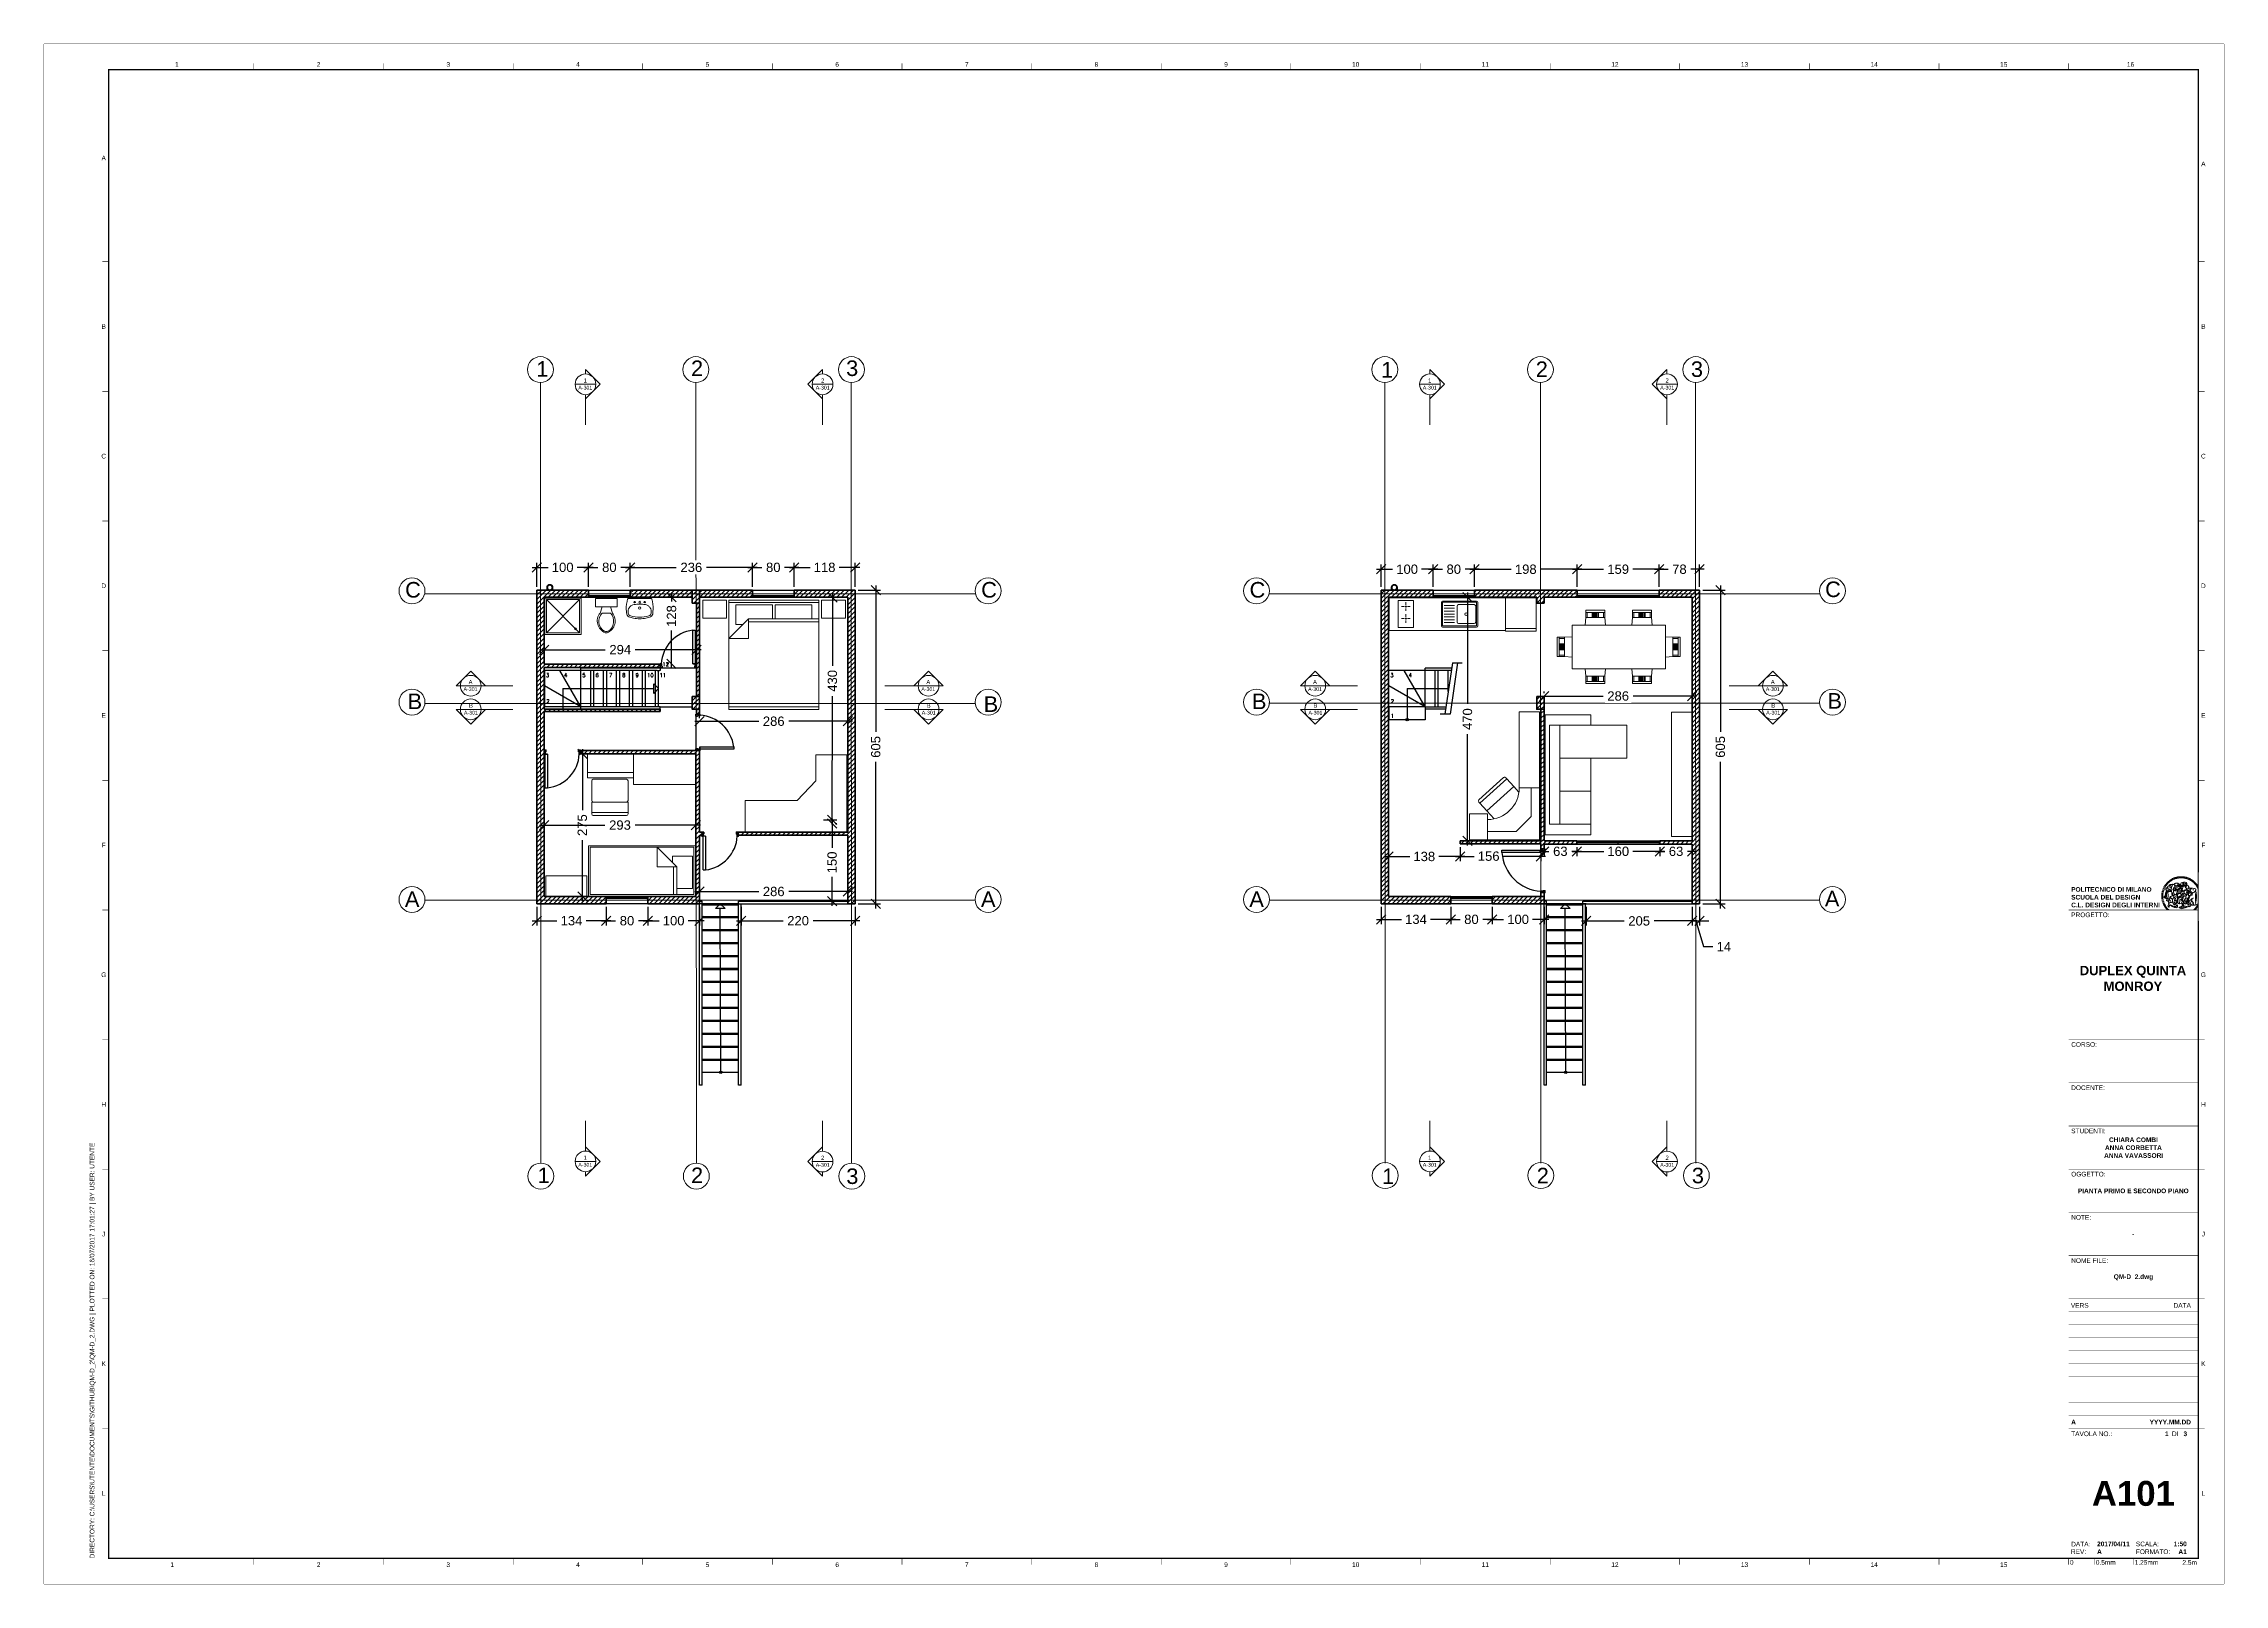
# Paper-space layout 'A101' of a CAD drawing. Header units: metres, sheet in millimetres. Extents: x 0 to 841, y 0 to 594.
# The model-space entities are those that its viewports show. They can reach past a viewport. Long polylines and large blocks are cut down to what shows.
import ezdxf
from ezdxf.enums import TextEntityAlignment as Align

# ---------------------------------------------------------------- set-up
doc = ezdxf.new("R2010")
doc.units = ezdxf.units.M
doc.header["$LTSCALE"] = 5
doc.header["$MEASUREMENT"] = 0
doc.set_wipeout_variables(frame=1)
doc.layers.get('0').update_dxf_attribs({"color": 30})
for name, color, linetype, lineweight in [('A-ANNO-SYMB', 3, 'Continuous', 18), ('A-ANNO-TEXT', 3, 'Continuous', 18), ('A-DOOR-FULL', 4, 'Continuous', 25), ('A-ELEV-MBE2', 4, 'Continuous', 25), ('A-FLOR-LEVL', 7, 'Continuous', 35), ('A-FLOR-PATT', 8, 'Continuous', 18), ('A-FURN', 8, 'Continuous', 18), ('A-GLAZ-FULL', 4, 'Continuous', 25), ('A-WALL-FULL', 7, 'Continuous', 35), ('Campitura', 116, 'Continuous', 25), ('G-ANNO-LOGO', 3, 'Continuous', 18), ('G-ANNO-TEXT', 3, 'Continuous', 18), ('G-ANNO-TTLB', 3, 'Continuous', 18), ('Linee sottili', 5, 'Continuous', 25)]:
    doc.layers.add(name, color=color, linetype=linetype, lineweight=lineweight)
doc.layers.add('G-ANNO-NPLT', color=210, linetype='Continuous', lineweight=18, plot=False)
doc.layers.add('Linea tratto punto', color=100, linetype='Continuous')
doc.styles.add('ARIAL', font='arial.ttf')
doc.styles.add('ARIAL-BOLD', font='')
doc.styles.add('E-ARIAL', font='arial.ttf')
doc.styles.add('E-ROMANS', font='romans.shx', dxfattribs={"width": 0.8})
doc.styles.get('ARIAL-BOLD').set_extended_font_data('Arial', bold=True)
doc.dimstyles.new('TICK_36', dxfattribs={"dimtxt": 3.6, "dimasz": 3.6, "dimexe": 1.8, "dimexo": 1.2, "dimgap": 1.8, "dimtad": 0, "dimdec": 0, "dimzin": 0, "dimdsep": 46, "dimtxsty": 'ARIAL', "dimblk": 'OBLIQUE', "dimcen": 1.8, "dimdle": 1.8, "dimclrd": 256, "dimclrt": 256, "dimadec": 0, "dimazin": 0, "dimtfac": 1, "dimtdec": 0, "dimtmove": 1, "dimatfit": 3, "dimldrblk": 'OPEN90', "dimfxl": 1, "dimtfill": 1, "dimtolj": 1, "dimtzin": 0, "dimarcsym": 0})

# ---------------------------------------------------------------- blocks, each defined once
blk = doc.blocks.new('A1_GRID_LAYOUT')
at = {"layer": 'G-ANNO-NPLT', "const_width": 0.18}
for points in [[(841, 594), (0, 594)], [(0, 0), (0, 594)], [(841, 0), (841, 594)], [(841, 0), (0, 0)]]:
    blk.add_lwpolyline(points, dxfattribs=at)
at = {"layer": 'G-ANNO-TTLB', "const_width": 0.5, "flags": 128}
blk.add_lwpolyline([(25, 584), (25, 10), (831, 10), (831, 584)], close=True, dxfattribs=at)
at = {"layer": 'G-ANNO-TTLB', "const_width": 0.18, "flags": 128}
for points in [[(81, 586.5), (81, 584)], [(131, 586.5), (131, 584)], [(181, 586.5), (181, 584)], [(231, 586.5), (231, 584)], [(281, 586.5), (281, 584)], [(331, 586.5), (331, 584)], [(381, 586.5), (381, 584)], [(431, 586.5), (431, 584)], [(481, 586.5), (481, 584)], [(531, 586.5), (531, 584)], [(581, 586.5), (581, 584)], [(631, 586.5), (631, 584)], [(681, 586.5), (681, 584)], [(731, 586.5), (731, 584)], [(781, 586.5), (781, 584)], [(0, 578.5), (0, 576)], [(25, 510), (22.5, 510)], [(833.5, 510), (831, 510)], [(25, 460), (22.5, 460)], [(833.5, 460), (831, 460)], [(25, 410), (22.5, 410)], [(833.5, 410), (831, 410)], [(25, 360), (22.5, 360)], [(833.5, 360), (831, 360)], [(25, 310), (22.5, 310)], [(833.5, 310), (831, 310)], [(25, 260), (22.5, 260)], [(833.5, 260), (831, 260)], [(25, 210), (22.5, 210)], [(833.5, 210), (831, 210)], [(25, 160), (22.5, 160)], [(833.5, 160), (831, 160)], [(25, 110), (22.5, 110)], [(833.5, 110), (831, 110)], [(833.5, 110), (831, 110)], [(25, 60), (22.5, 60)], [(833.5, 60), (831, 60)], [(833.5, 60), (831, 60)], [(81, 10), (81, 7.5)], [(131, 10), (131, 7.5)], [(181, 10), (181, 7.5)], [(231, 10), (231, 7.5)], [(281, 10), (281, 7.5)], [(331, 10), (331, 7.5)], [(381, 10), (381, 7.5)], [(431, 10), (431, 7.5)], [(481, 10), (481, 7.5)], [(531, 10), (531, 7.5)], [(581, 10), (581, 7.5)], [(631, 10), (631, 7.5)], [(681, 10), (681, 7.5)], [(731, 10), (731, 7.5)], [(781, 10), (781, 7.5)]]:
    blk.add_lwpolyline(points, dxfattribs=at)
at = {"layer": 'G-ANNO-TTLB', "const_width": 0.18}
blk.add_lwpolyline([(716.5, 10), (776.5, 10)], dxfattribs=at)
at = {"layer": 'G-ANNO-TEXT', "style": 'ARIAL'}
for s, p in [('1', (51.35, 586.07)), ('2', (106, 586.07)), ('3', (156, 586.07)), ('4', (206, 586.07)), ('5', (256, 586.07)), ('6', (306, 586.07)), ('7', (356, 586.07)), ('8', (406, 586.07)), ('9', (456, 586.07)), ('10', (506, 586.07)), ('11', (556, 586.07)), ('12', (606, 586.07)), ('13', (656, 586.07)), ('14', (706, 586.07)), ('15', (756, 586.07)), ('16', (804.89, 586.07)), ('A', (23.09, 549.98)), ('A', (832.98, 547.71)), ('B', (23.09, 485)), ('B', (832.98, 485)), ('C', (23.09, 435)), ('C', (832.98, 435)), ('D', (23.09, 385)), ('D', (832.98, 385)), ('E', (23.09, 335)), ('E', (832.98, 335)), ('F', (23.09, 285)), ('F', (832.98, 285)), ('G', (23.09, 235)), ('G', (832.98, 235)), ('H', (23.09, 185)), ('H', (832.98, 185)), ('J', (23.09, 135)), ('J', (832.98, 135)), ('K', (23.09, 85)), ('K', (832.98, 85)), ('L', (23.09, 35)), ('L', (832.98, 35)), ('2', (106, 7.51)), ('3', (156, 7.51)), ('6', (306, 7.51)), ('8', (406, 7.51)), ('9', (456, 7.51)), ('10', (506, 7.51)), ('12', (606, 7.51)), ('13', (656, 7.51)), ('1', (49.49, 7.51)), ('4', (206, 7.51)), ('5', (256, 7.51)), ('7', (356, 7.51)), ('11', (556, 7.51)), ('14', (706, 7.51)), ('15', (756, 7.51))]:
    blk.add_text(s, height=1.8, dxfattribs=at).set_placement(p, align=Align.MIDDLE_CENTER)
at = {"layer": 'G-ANNO-TEXT', "insert": (17.7, 9.95), "char_height": 1.8, "attachment_point": 1, "rotation": 90, "style": 'ARIAL'}
blk.add_mtext_dynamic_manual_height_columns('DIRECTORY: C:\\\\USERS\\\\UTENTE\\\\DOCUMENTS\\\\GITHUB\\\\QM-D_2\\\\QM-D_2.DWG | PLOTTED ON: 16/07/2017 17:01:27 | BY USER: UTENTE', width=412.209, gutter_width=9, heights=[0], dxfattribs=at)
blk = doc.blocks.new('logoPolimi')
for p, q in [((-2.37, 0.12), (-2.16, 0.11)), ((-2.37, 0.01), (-2.16, 0.01)), ((-2.36, 0.23), (-2.15, 0.21)), ((-2.35, 0.34), (-2.14, 0.31)), ((-2.33, 0.45), (-2.12, 0.41)), ((-2.3, 0.55), (-2.1, 0.51)), ((-2.28, 0.66), (-2.07, 0.6)), ((-2.24, 0.77), (-2.04, 0.7)), ((-2.2, 0.87), (-2.01, 0.79)), ((-2.16, 0.97), (-1.97, 0.89)), ((-2.11, 1.07), (-1.93, 0.98)), ((-2.06, 1.17), (-1.88, 1.07)), ((-2.01, 1.26), (-1.83, 1.15)), ((-1.94, 1.36), (-1.77, 1.24)), ((-1.88, 1.45), (-1.71, 1.32)), ((-1.84, 0.03), (-1.82, 0.35)), ((-1.81, 1.53), (-1.65, 1.4)), ((-1.74, 1.61), (-1.58, 1.47)), ((-1.73, 0.59), (-1.73, 0.59)), ((-1.73, 0.59), (-1.73, 0.59)), ((-1.66, 1.69), (-1.51, 1.54)), ((-1.65, 0.57), (-1.65, 0.57)), ((-1.59, 1.12), (-1.59, 1.12)), ((-1.58, 1.77), (-1.44, 1.61)), ((-1.51, 0.55), (-1.51, 0.55)), ((-1.51, 0.55), (-1.51, 0.55)), ((-1.49, 1.84), (-1.36, 1.68)), ((-1.41, 1.91), (-1.28, 1.74)), ((-1.32, 1.97), (-1.2, 1.8)), ((-1.31, 0.79), (-1.21, 0.75)), ((-1.21, 0.75), (-1.31, 0.79)), ((-1.21, 0.75), (-1.31, 0.79)), ((-1.22, 2.03), (-1.11, 1.85)), ((-1.21, 0.75), (-1.21, 0.75)), ((-1.21, 0.75), (-1.21, 0.75)), ((-1.19, 0.76), (-1.19, 0.76)), ((-1.19, 0.76), (-1.19, 0.76)), ((-1.17, 0.99), (-1.18, 0.99)), ((-1.18, 0.99), (-1.17, 0.99)), ((-1.16, 0.57), (-1.16, 0.57)), ((-1.16, 0.57), (-1.16, 0.57)), ((-1.13, 2.09), (-1.03, 1.9)), ((-1.1, 0.01), (-0.99, 0.06)), ((-0.99, 0.06), (-1.1, 0.01)), ((-0.99, 0.06), (-1.1, 0.01)), ((-1.03, 2.14), (-0.94, 1.95)), ((-0.99, 0.06), (-0.99, 0.06)), ((-0.99, 0.06), (-0.99, 0.06)), ((-0.97, 0.79), (-0.98, 0.79)), ((-0.89, 0.84), (-0.97, 0.79)), ((-0.97, 0.79), (-0.89, 0.84)), ((-0.96, 1.41), (-0.96, 1.41)), ((-0.96, 1.41), (-0.96, 1.41)), ((-0.93, 2.18), (-0.84, 1.99)), ((-0.89, 0.84), (-0.82, 0.87)), ((-0.82, 0.87), (-0.89, 0.84)), ((-0.89, 0.84), (-0.82, 0.87)), ((-0.88, 0.83), (-0.89, 0.84)), ((-0.85, 1.39), (-0.85, 1.39)), ((-0.85, 1.39), (-0.85, 1.39)), ((-0.84, 0.14), (-0.84, 0.14)), ((-0.83, 2.22), (-0.75, 2.03)), ((-0.77, 1.08), (-0.78, 1.08)), ((-0.78, 1.08), (-0.77, 1.08)), ((-0.61, 1.12), (-0.77, 1.08)), ((-0.77, 1.08), (-0.61, 1.12)), ((-0.77, 1.08), (-0.61, 1.12)), ((-0.75, 1.3), (-0.76, 1.29)), ((-0.76, 1.29), (-0.75, 1.3)), ((-0.72, 2.26), (-0.66, 2.06)), ((-0.65, 0.99), (-0.7, 0.96)), ((-0.69, 0.18), (-0.68, 0.18)), ((-0.66, 0.93), (-0.66, 0.93)), ((-0.66, 0.93), (-0.64, 0.93)), ((-0.66, 0.93), (-0.66, 0.93)), ((-0.66, 0.93), (-0.66, 0.93)), ((-0.63, 1.01), (-0.63, 1.01)), ((-0.63, 1.01), (-0.62, 1.01)), ((-0.63, 0.66), (-0.63, 0.66)), ((-0.61, 2.29), (-0.56, 2.09)), ((-0.6, 1.12), (-0.61, 1.12)), ((-0.61, 1.12), (-0.6, 1.12)), ((-0.61, 1.12), (-0.6, 1.12)), ((-0.61, 0.86), (-0.57, 0.85)), ((-0.57, 0.85), (-0.61, 0.86)), ((-0.61, 0.86), (-0.57, 0.85)), ((-0.53, 1.08), (-0.6, 1.12)), ((-0.6, 1.12), (-0.6, 1.11)), ((-0.6, 1.12), (-0.53, 1.08)), ((-0.57, 0.8), (-0.59, 0.8)), ((-0.57, 0.85), (-0.53, 0.84)), ((-0.57, 0.85), (-0.57, 0.85)), ((-0.57, 0.85), (-0.57, 0.85)), ((-0.57, 0.85), (-0.53, 0.84)), ((-0.56, 0.29), (-0.49, 0.48)), ((-0.56, 0.14), (-0.56, 0.29)), ((-0.5, 0.11), (-0.56, 0.14)), ((-0.53, 0.84), (-0.51, 0.84)), ((-0.53, 0.84), (-0.51, 0.84)), ((-0.53, 0.84), (-0.53, 0.84)), ((-0.51, 2.32), (-0.46, 2.11)), ((-0.51, 0.11), (-0.51, 0.11)), ((-0.51, 0.11), (-0.51, 0.11)), ((-0.34, 0.33), (-0.5, 0.11)), ((-0.49, 0.48), (-0.41, 0.55)), ((-0.42, 0.8), (-0.47, 0.79)), ((-0.42, 0.8), (-0.47, 0.79)), ((-0.47, 0.79), (-0.45, 0.76)), ((-0.47, 0.79), (-0.45, 0.76)), ((-0.45, 1.14), (-0.42, 1.11)), ((-0.42, 1.26), (-0.36, 1.22)), ((-0.41, 0.55), (-0.34, 0.49)), ((-0.4, 2.34), (-0.36, 2.13)), ((-0.4, 1.37), (-0.38, 1.38)), ((-0.39, 1.37), (-0.4, 1.37)), ((-0.35, 1.33), (-0.4, 1.37)), ((-0.39, 1.24), (-0.4, 1.23)), ((-0.38, 1.14), (-0.38, 1.14)), ((-0.34, 0.49), (-0.09, 0.48)), ((-0.16, 0.32), (-0.34, 0.33)), ((-0.14, 0.32), (-0.31, 0.34)), ((-0.29, 2.35), (-0.26, 2.14)), ((-0.28, 1.3), (-0.29, 1.3)), ((-0.28, 1.3), (-0.28, 1.3)), ((-0.18, 2.36), (-0.16, 2.15)), ((-0.16, 1.24), (-0.16, 1.25)), ((-0.16, 1.25), (-0.16, 1.25)), ((-0.16, 0.49), (-0.14, 0.64)), ((-0.06, 0.27), (-0.16, 0.32)), ((-0.1, 0.88), (-0.09, 0.87)), ((-0.08, 1.37), (-0.08, 1.38)), ((-0.08, 1.23), (-0.05, 1.21)), ((-0.05, 1.21), (-0.08, 1.23)), ((-0.08, 1.23), (-0.05, 1.21)), ((-0.07, 2.37), (-0.06, 2.16)), ((-0.03, 0.26), (-0.06, 0.27)), ((-0.05, 1.21), (-0.04, 1.21)), ((-0.04, 1.21), (-0.05, 1.21)), ((-0.04, 1.21), (-0.04, 1.21)), ((-0.04, 1.21), (-0.04, 1.21)), ((-0.04, 0.48), (-0.03, 0.26)), ((0.03, 1.15), (0.03, 1.15)), ((0.03, 0.66), (0.03, 0.67)), ((0.04, 2.37), (0.04, 2.16)), ((0.07, 0.58), (0.07, 0.57)), ((0.1, 1.18), (0.1, 1.18)), ((0.1, 0.84), (0.1, 0.84)), ((0.13, 1.32), (0.17, 1.19)), ((0.15, 2.36), (0.14, 2.16)), ((0.14, 0.71), (0.34, 0.65)), ((0.31, 0.56), (0.17, 0.63)), ((0.26, 2.36), (0.24, 2.15)), ((0.27, 1.61), (0.27, 1.61)), ((0.27, 1.61), (0.27, 1.61)), ((0.27, 1.61), (0.27, 1.61)), ((0.29, 1.29), (0.29, 1.29)), ((0.29, 1.29), (0.29, 1.29)), ((0.29, 1.29), (0.29, 1.29)), ((0.29, 1.29), (0.29, 1.29)), ((0.33, 0.49), (0.34, 0.49)), ((0.33, 0.03), (0.35, 0.03)), ((0.33, 0.03), (0.35, 0.03)), ((0.37, 2.34), (0.34, 2.13)), ((0.34, 0.65), (0.34, 0.64)), ((0.35, 0.03), (0.57, 0.06)), ((0.35, 0.03), (0.57, 0.06)), ((0.35, 0.03), (0.35, 0.03)), ((0.35, 0.03), (0.35, 0.03)), ((0.38, 1.36), (0.37, 1.35)), ((0.38, 0.34), (0.37, 0.34)), ((0.38, 0.34), (0.38, 0.34)), ((0.43, 0.67), (0.39, 0.64)), ((0.48, 2.32), (0.44, 2.12)), ((0.49, 1.05), (0.51, 1.13)), ((0.51, 1.13), (0.49, 1.05)), ((0.49, 1.05), (0.51, 1.13)), ((0.51, 1.31), (0.5, 1.29)), ((0.51, 1.13), (0.52, 1.23)), ((0.52, 1.23), (0.51, 1.23)), ((0.51, 1.23), (0.52, 1.23)), ((0.52, 1.23), (0.51, 1.13)), ((0.51, 1.13), (0.52, 1.23)), ((0.52, 1.24), (0.6, 1.37)), ((0.52, 1.23), (0.6, 1.36)), ((0.6, 1.36), (0.52, 1.23)), ((0.52, 1.23), (0.52, 1.23)), ((0.52, 1.23), (0.52, 1.24)), ((0.52, 1.23), (0.52, 1.23)), ((0.55, 1.07), (0.53, 1.06)), ((0.53, 1.04), (0.53, 1.06)), ((0.53, 1.05), (0.53, 1.04)), ((0.59, 2.3), (0.54, 2.09)), ((0.54, 0.3), (0.63, 0.32)), ((0.54, -0.08), (0.61, 0.06)), ((0.61, 0.06), (0.54, -0.08)), ((0.54, -0.08), (0.61, 0.06)), ((0.56, 0.19), (0.59, 0.21)), ((0.57, 1.07), (0.57, 1.07)), ((0.57, 1.07), (0.57, 1.07)), ((0.57, 1.07), (0.57, 1.07)), ((0.57, 1.07), (0.57, 1.07)), ((0.57, 1.07), (0.57, 1.07)), ((0.57, 1.07), (0.57, 1.07)), ((0.57, 1.07), (0.57, 1.07)), ((0.58, 0.3), (0.59, 0.29)), ((0.59, 0.78), (0.59, 0.79)), ((0.59, 0.79), (0.59, 0.79)), ((0.59, 0.79), (0.59, 0.79)), ((0.59, 0.79), (0.59, 0.78)), ((0.61, 0.06), (0.6, 0.07)), ((0.6, 0.07), (0.61, 0.06)), ((0.61, 0.06), (0.61, 0.07)), ((0.62, 0.21), (0.65, 0.22)), ((0.69, 2.27), (0.63, 2.07)), ((0.64, 1.37), (0.65, 1.37)), ((0.69, 0.86), (0.68, 0.86)), ((0.68, 0.86), (0.69, 0.86)), ((0.68, 0.76), (0.68, 0.76)), ((0.8, 2.23), (0.73, 2.03)), ((0.76, 0.26), (0.76, 0.26)), ((0.9, 2.19), (0.82, 2)), ((0.82, 0.35), (0.84, 0.36)), ((0.82, 0.35), (0.82, 0.35)), ((0.84, 0.36), (0.84, 0.37)), ((0.85, 0.34), (1.05, 0.35)), ((1, 2.15), (0.91, 1.96)), ((0.93, 1.05), (0.93, 1.05)), ((0.93, 1.05), (0.93, 1.05)), ((0.93, 1.05), (0.93, 1.04)), ((0.93, 1.05), (0.93, 1.05)), ((0.97, 0.66), (0.96, 0.66)), ((1.01, 0.97), (0.98, 0.96)), ((1.1, 2.1), (1, 1.91)), ((1.2, 2.04), (1.09, 1.86)), ((1.17, 0.96), (1.17, 0.95)), ((1.17, 0.95), (1.17, 0.95)), ((1.29, 1.99), (1.18, 1.81)), ((1.38, 1.92), (1.26, 1.75)), ((1.34, 0.37), (1.26, 0.04)), ((1.27, 0.37), (1.27, 0.38)), ((1.28, 0.95), (1.28, 0.95)), ((1.47, 1.86), (1.34, 1.69)), ((1.37, 0.73), (1.46, 0.81)), ((1.41, 0.4), (1.41, 0.41)), ((1.56, 1.79), (1.42, 1.63)), ((1.64, 1.71), (1.49, 1.56)), ((1.49, 0.9), (1.57, 0.92)), ((1.72, 1.63), (1.56, 1.49)), ((1.67, 0.6), (1.57, 0.53)), ((1.79, 1.55), (1.63, 1.41)), ((1.86, 1.47), (1.7, 1.34)), ((1.93, 1.38), (1.76, 1.26)), ((1.99, 1.29), (1.81, 1.17)), ((2.05, 1.19), (1.87, 1.09)), ((2.1, 1.1), (1.92, 1)), ((2.15, 1), (1.96, 0.91)), ((2.19, 0.9), (2, 0.82)), ((2.23, 0.79), (2.04, 0.72)), ((2.27, 0.69), (2.07, 0.63)), ((2.3, 0.58), (2.09, 0.53)), ((2.32, 0.47), (2.12, 0.43)), ((2.34, 0.37), (2.13, 0.33)), ((2.36, 0.26), (2.15, 0.23)), ((2.37, 0.15), (2.16, 0.13)), ((2.37, 0.04), (2.16, 0.03)), ((-2.37, -0.1), (-2.16, -0.09)), ((-2.36, -0.21), (-2.15, -0.19)), ((-2.35, -0.32), (-2.14, -0.29)), ((-2.33, -0.43), (-2.12, -0.39)), ((-2.31, -0.54), (-2.1, -0.49)), ((-2.28, -0.65), (-2.08, -0.59)), ((-2.25, -0.75), (-2.05, -0.69)), ((-2.21, -0.86), (-2.02, -0.78)), ((-2.17, -0.96), (-1.98, -0.87)), ((-2.12, -1.06), (-1.93, -0.96)), ((-2.07, -1.16), (-1.89, -1.05)), ((-2.04, -0.15), (-1.97, -0.2)), ((-2.01, -1.25), (-1.84, -1.14)), ((-1.95, -1.34), (-1.78, -1.22)), ((-1.89, -1.43), (-1.72, -1.31)), ((-1.82, -1.52), (-1.66, -1.38)), ((-1.75, -1.6), (-1.59, -1.46)), ((-1.67, -1.68), (-1.52, -1.53)), ((-1.58, -0.12), (-1.6, -0.18)), ((-1.6, -0.18), (-1.58, -0.28)), ((-1.57, -0.54), (-1.59, -0.54)), ((-1.59, -0.54), (-1.59, -0.54)), ((-1.59, -1.76), (-1.45, -1.6)), ((-1.56, -0.32), (-1.56, -0.31)), ((-1.56, -0.31), (-1.56, -0.31)), ((-1.53, -0.65), (-1.53, -0.65)), ((-1.53, -0.65), (-1.53, -0.65)), ((-1.51, -1.83), (-1.37, -1.67)), ((-1.48, -0.86), (-1.48, -0.85)), ((-1.42, -0.37), (-1.42, -0.37)), ((-1.42, -1.9), (-1.29, -1.73)), ((-1.38, -0.46), (-1.38, -0.46)), ((-1.33, -1.96), (-1.21, -1.79)), ((-1.31, -0.24), (-1.31, -0.23)), ((-1.31, -0.23), (-1.31, -0.24)), ((-1.24, -2.02), (-1.13, -1.84)), ((-1.23, -0.19), (-1.23, -0.19)), ((-1.23, -0.19), (-1.23, -0.19)), ((-1.23, -0.19), (-1.23, -0.19)), ((-1.23, -0.19), (-1.23, -0.19)), ((-1.14, -2.08), (-1.04, -1.89)), ((-1.04, -2.13), (-0.95, -1.94)), ((-1.01, -0.39), (-1.02, -0.39)), ((-1.02, -0.39), (-1.01, -0.39)), ((-1.02, -0.7), (-1.02, -0.7)), ((-1.02, -0.7), (-1.02, -0.7)), ((-1.02, -0.7), (-1.02, -0.7)), ((-0.94, -2.18), (-0.86, -1.98)), ((-0.84, -2.22), (-0.77, -2.02)), ((-0.79, -0.51), (-0.83, -0.58)), ((-0.83, -0.58), (-0.79, -0.51)), ((-0.83, -0.58), (-0.79, -0.51)), ((-0.78, -1.05), (-0.83, -0.94)), ((-0.83, -0.94), (-0.78, -1.05)), ((-0.83, -0.94), (-0.83, -0.94)), ((-0.83, -0.94), (-0.78, -1.05)), ((-0.82, -1.23), (-0.82, -1.23)), ((-0.82, -1.23), (-0.77, -1.23)), ((-0.77, -1.23), (-0.82, -1.23)), ((-0.82, -1.23), (-0.82, -1.23)), ((-0.77, -1.23), (-0.82, -1.23)), ((-0.75, -0.96), (-0.8, -0.89)), ((-0.8, -0.89), (-0.79, -0.92)), ((-0.79, -0.92), (-0.8, -0.89)), ((-0.8, -0.89), (-0.75, -0.96)), ((-0.79, -0.92), (-0.8, -0.89)), ((-0.8, -0.89), (-0.8, -0.89)), ((-0.8, -0.89), (-0.75, -0.96)), ((-0.79, -0.92), (-0.78, -0.95)), ((-0.78, -0.95), (-0.79, -0.92)), ((-0.78, -0.95), (-0.79, -0.92)), ((-0.77, -0.49), (-0.78, -0.48)), ((-0.78, -0.48), (-0.77, -0.49)), ((-0.78, -0.95), (-0.76, -1)), ((-0.76, -1), (-0.78, -0.95)), ((-0.76, -1), (-0.78, -0.95)), ((-0.71, -0.89), (-0.75, -0.87)), ((-0.75, -0.87), (-0.71, -0.89)), ((-0.75, -0.87), (-0.71, -0.89)), ((-0.72, -1.01), (-0.75, -0.96)), ((-0.75, -0.96), (-0.72, -1.01)), ((-0.75, -0.96), (-0.72, -1.01)), ((-0.74, -2.25), (-0.67, -2.05)), ((-0.64, -0.93), (-0.71, -0.89)), ((-0.71, -0.89), (-0.64, -0.93)), ((-0.71, -0.89), (-0.64, -0.93)), ((-0.66, -0.53), (-0.66, -0.53)), ((-0.66, -0.53), (-0.66, -0.53)), ((-0.66, -0.53), (-0.66, -0.53)), ((-0.63, -2.29), (-0.57, -2.08)), ((-0.52, -2.31), (-0.48, -2.11)), ((-0.39, -0.81), (-0.51, -0.69)), ((-0.51, -1.04), (-0.5, -1.04)), ((-0.48, -0.42), (-0.48, -0.42)), ((-0.48, -0.42), (-0.48, -0.42)), ((-0.48, -0.42), (-0.48, -0.42)), ((-0.42, -2.33), (-0.38, -2.13)), ((-0.41, -0.51), (-0.41, -0.51)), ((-0.38, -0.05), (-0.39, -0.12)), ((-0.39, -0.12), (-0.37, -0.1)), ((-0.35, -0.14), (-0.37, -0.08)), ((-0.37, -0.09), (-0.37, -0.09)), ((-0.33, -0.12), (-0.35, -0.14)), ((-0.32, -0.14), (-0.35, -0.14)), ((-0.35, -0.18), (-0.34, -0.22)), ((-0.34, -0.08), (-0.29, -0.16)), ((-0.34, -0.22), (-0.34, -0.22)), ((-0.27, -0.17), (-0.32, -0.14)), ((-0.31, -2.35), (-0.28, -2.14)), ((-0.25, -0.91), (-0.26, -0.9)), ((-0.26, -1.29), (0.1, -1.2)), ((0.1, -1.2), (-0.26, -1.29)), ((0.08, -1.4), (-0.26, -1.29)), ((-0.26, -1.29), (0.08, -1.4)), ((-0.26, -1.38), (-0.26, -1.29)), ((-0.26, -1.29), (-0.26, -1.29)), ((-0.26, -1.29), (-0.26, -1.38)), ((-0.26, -1.29), (0.08, -1.4)), ((-0.26, -1.29), (-0.26, -1.29)), ((0.08, -1.49), (-0.26, -1.38)), ((-0.26, -1.38), (0.09, -1.49)), ((-0.2, -2.36), (-0.18, -2.15)), ((-0.14, -0.15), (-0.16, -0.13)), ((-0.11, -0.04), (-0.12, -0.05)), ((-0.09, -2.37), (-0.08, -2.16)), ((-0.04, -0.41), (-0.01, -0.44)), ((-0.01, -0.44), (-0.04, -0.41)), ((-0.04, -0.41), (-0.01, -0.44)), ((0.03, -2.37), (0.02, -2.16)), ((0.07, -0.84), (0.07, -0.84)), ((0.07, -0.84), (0.07, -0.84)), ((0.1, -1.2), (0.08, -1.32)), ((0.08, -1.32), (0.13, -1.2)), ((0.08, -1.4), (0.72, -1.22)), ((0.72, -1.22), (0.08, -1.4)), ((0.08, -1.4), (0.72, -1.22)), ((0.72, -1.31), (0.08, -1.49)), ((0.08, -1.44), (0.08, -1.4)), ((0.08, -1.4), (0.08, -1.44)), ((0.08, -1.4), (0.08, -1.49)), ((0.08, -1.49), (0.08, -1.44)), ((0.08, -1.44), (0.08, -1.44)), ((0.08, -1.44), (0.08, -1.45)), ((0.08, -1.45), (0.08, -1.46)), ((0.08, -1.46), (0.08, -1.49)), ((0.1, -1.01), (0.09, -0.86)), ((0.1, -1.01), (0.09, -0.86)), ((0.09, -1.49), (0.72, -1.31)), ((0.1, -1.2), (0.12, -1.04)), ((0.12, -1.04), (0.1, -1.2)), ((0.13, -1.2), (0.1, -1.2)), ((0.1, -1.2), (0.13, -1.2)), ((0.13, -1.2), (0.1, -1.2)), ((0.1, -1.2), (0.1, -1.2)), ((0.11, -0.44), (0.11, -0.44)), ((0.11, -0.44), (0.11, -0.44)), ((0.12, -0.21), (0.12, -0.21)), ((0.12, -0.21), (0.12, -0.21)), ((0.12, -0.21), (0.12, -0.21)), ((0.12, -0.21), (0.12, -0.21)), ((0.12, -0.21), (0.12, -0.21)), ((0.12, -0.21), (0.12, -0.21)), ((0.12, -0.21), (0.12, -0.21)), ((0.12, -0.21), (0.12, -0.21)), ((0.12, -0.21), (0.12, -0.21)), ((0.12, -0.21), (0.12, -0.21)), ((0.12, -0.21), (0.12, -0.21)), ((0.12, -0.21), (0.12, -0.21)), ((0.12, -0.21), (0.12, -0.21)), ((0.12, -0.56), (0.14, -0.53)), ((0.14, -0.53), (0.12, -0.56)), ((0.12, -0.56), (0.14, -0.53)), ((0.12, -1.04), (0.12, -1.04)), ((0.12, -1.04), (0.12, -1.04)), ((0.12, -1.04), (0.12, -1.04)), ((0.14, -2.37), (0.12, -2.16)), ((0.21, -0.99), (0.13, -1.2)), ((0.13, -1.2), (0.21, -0.99)), ((0.36, -1.14), (0.13, -1.2)), ((0.13, -1.2), (0.26, -1.17)), ((0.14, -0.53), (0.16, -0.49)), ((0.16, -0.49), (0.14, -0.53)), ((0.14, -0.53), (0.16, -0.49)), ((0.16, -0.49), (0.16, -0.49)), ((0.16, -0.49), (0.16, -0.49)), ((0.28, -1.19), (0.21, -0.99)), ((0.21, -0.99), (0.31, -1.27)), ((0.25, -2.36), (0.22, -2.15)), ((0.24, -0.17), (0.24, -0.16)), ((0.24, -0.16), (0.24, -0.17)), ((0.25, -0.84), (0.25, -0.88)), ((0.25, -0.88), (0.25, -0.84)), ((0.25, -0.88), (0.25, -0.84)), ((0.25, -0.88), (0.29, -1.17)), ((0.26, -0.88), (0.25, -0.88)), ((0.31, -1.27), (0.25, -0.88)), ((0.26, -1.17), (0.28, -1.16)), ((0.28, -1.16), (0.36, -1.14)), ((0.29, -1.17), (0.28, -1.19)), ((0.35, -2.34), (0.32, -2.14)), ((0.36, -1.14), (0.72, -1.22)), ((0.72, -1.22), (0.36, -1.14)), ((0.46, -2.32), (0.42, -2.12)), ((0.49, -0.31), (0.49, -0.31)), ((0.49, -0.31), (0.49, -0.31)), ((0.5, -0.27), (0.5, -0.27)), ((0.51, -0.27), (0.51, -0.27)), ((0.57, -2.3), (0.52, -2.1)), ((0.68, -2.27), (0.62, -2.07)), ((0.78, -2.24), (0.71, -2.04)), ((0.72, -0.81), (0.75, -0.89)), ((0.72, -1.22), (0.72, -1.31)), ((0.72, -1.31), (0.72, -1.22)), ((0.74, -0.23), (0.74, -0.23)), ((0.74, -0.23), (0.75, -0.24)), ((0.75, -0.23), (0.75, -0.23)), ((0.89, -2.2), (0.81, -2)), ((0.86, -0.25), (0.82, -0.34)), ((0.87, -0.22), (0.86, -0.23)), ((0.87, -0.22), (0.86, -0.25)), ((0.99, -2.15), (0.9, -1.96)), ((0.96, -0.58), (0.96, -0.57)), ((1.09, -2.11), (0.99, -1.92)), ((1.05, -1.05), (1.04, -1.05)), ((1.19, -2.05), (1.08, -1.87)), ((1.28, -2), (1.17, -1.82)), ((1.37, -1.93), (1.25, -1.76)), ((1.31, -0.27), (1.3, -0.26)), ((1.3, -0.26), (1.3, -0.26)), ((1.3, -0.26), (1.3, -0.26)), ((1.3, -0.26), (1.31, -0.27)), ((1.3, -0.26), (1.3, -0.26)), ((1.46, -1.87), (1.33, -1.7)), ((1.54, -1.8), (1.41, -1.64)), ((1.63, -1.72), (1.48, -1.57)), ((1.71, -1.65), (1.55, -1.5)), ((1.78, -1.57), (1.62, -1.43)), ((1.85, -1.48), (1.69, -1.35)), ((1.92, -1.39), (1.75, -1.27)), ((1.98, -1.3), (1.81, -1.19)), ((2.04, -1.21), (1.86, -1.1)), ((2.09, -1.11), (1.91, -1.01)), ((2.14, -1.01), (1.95, -0.92)), ((2.19, -0.91), (1.99, -0.83)), ((2.23, -0.81), (2.03, -0.74)), ((2.26, -0.7), (2.06, -0.64)), ((2.29, -0.6), (2.09, -0.55)), ((2.32, -0.49), (2.11, -0.45)), ((2.34, -0.38), (2.13, -0.35)), ((2.35, -0.27), (2.15, -0.25)), ((2.37, -0.08), (2.16, -0.07)), ((2.36, -0.16), (2.16, -0.15))]:
    blk.add_line(p, q)
for points in [[(-1.9, 0.12), (-1.94, 0.02), (-2.05, -0.09), (-2.05, -0.09)], [(-1.86, 0.38), (-1.86, 0.38), (-1.87, 0.19), (-1.9, 0.12)], [(-1.76, 0.6), (-1.76, 0.6), (-1.84, 0.57), (-1.86, 0.38)], [(-1.86, -0.04), (-1.84, 0.02), (-1.84, 0.03), (-1.84, 0.03)], [(-1.82, 0.78), (-1.83, 0.8), (-1.85, 0.86), (-1.83, 0.88)], [(-1.82, 0.78), (-1.83, 0.8), (-1.85, 0.86), (-1.83, 0.88)], [(-1.83, 0.88), (-1.81, 0.9), (-1.76, 0.96), (-1.76, 0.96)], [(-1.83, 0.88), (-1.81, 0.9), (-1.76, 0.96), (-1.76, 0.96)], [(-1.76, 0.6), (-1.83, 0.7), (-1.78, 0.74), (-1.78, 0.74)], [(-1.78, 0.74), (-1.79, 0.74), (-1.83, 0.7), (-1.76, 0.6)], [(-1.78, 0.74), (-1.8, 0.76), (-1.81, 0.78), (-1.82, 0.78)], [(-1.78, 0.74), (-1.8, 0.76), (-1.81, 0.78), (-1.82, 0.78)], [(-1.82, 0.35), (-1.81, 0.5), (-1.73, 0.59), (-1.73, 0.59)], [(-1.82, -0.19), (-1.73, -0.07), (-1.75, 0.14), (-1.75, 0.3)], [(-1.75, 0.33), (-1.75, 0.17), (-1.73, -0.05), (-1.8, -0.17)], [(-1.78, 0.74), (-1.75, 0.72), (-1.72, 0.69), (-1.68, 0.7)], [(-1.68, 0.7), (-1.72, 0.69), (-1.75, 0.72), (-1.78, 0.74)], [(-1.68, 0.7), (-1.72, 0.69), (-1.75, 0.72), (-1.78, 0.74)], [(-1.78, 0.74), (-1.78, 0.74), (-1.78, 0.74), (-1.78, 0.74)], [(-1.76, 0.96), (-1.68, 1.1), (-1.59, 1.12), (-1.59, 1.12)], [(-1.76, 0.96), (-1.68, 1.1), (-1.6, 1.12), (-1.6, 1.12)], [(-1.73, 0.59), (-1.74, 0.59), (-1.75, 0.6), (-1.76, 0.6)], [(-1.73, 0.59), (-1.74, 0.59), (-1.75, 0.6), (-1.76, 0.6)], [(-1.75, 0.3), (-1.76, 0.47), (-1.65, 0.57), (-1.65, 0.57)], [(-1.65, 0.57), (-1.65, 0.57), (-1.76, 0.5), (-1.75, 0.33)], [(-1.65, 0.57), (-1.68, 0.58), (-1.7, 0.58), (-1.73, 0.59)], [(-1.65, 0.57), (-1.68, 0.58), (-1.7, 0.58), (-1.73, 0.59)], [(-1.5, 0.71), (-1.53, 0.74), (-1.61, 0.71), (-1.68, 0.7)], [(-1.68, 0.7), (-1.61, 0.71), (-1.53, 0.73), (-1.5, 0.71)], [(-1.5, 0.71), (-1.53, 0.73), (-1.61, 0.71), (-1.68, 0.7)], [(-1.51, 0.55), (-1.56, 0.56), (-1.61, 0.56), (-1.65, 0.57)], [(-1.65, 0.57), (-1.61, 0.56), (-1.56, 0.56), (-1.51, 0.55)], [(-1.51, 0.55), (-1.56, 0.56), (-1.61, 0.56), (-1.65, 0.57)], [(-1.59, 1.12), (-1.6, 1.06), (-1.61, 0.99), (-1.61, 0.97)], [(-1.61, 0.97), (-1.61, 0.99), (-1.6, 1.06), (-1.59, 1.12)], [(-1.61, 0.97), (-1.61, 0.99), (-1.6, 1.06), (-1.59, 1.12)], [(-1.61, 0.97), (-1.61, 0.95), (-1.56, 0.88), (-1.54, 0.87)], [(-1.54, 0.87), (-1.56, 0.88), (-1.61, 0.95), (-1.61, 0.97)], [(-1.54, 0.87), (-1.56, 0.88), (-1.61, 0.96), (-1.61, 0.97)], [(-1.59, 1.12), (-1.59, 1.13), (-1.59, 1.15), (-1.58, 1.16)], [(-1.59, 1.12), (-1.59, 1.13), (-1.59, 1.15), (-1.58, 1.16)], [(-1.58, 1.16), (-1.57, 1.21), (-1.52, 1.23), (-1.49, 1.25)], [(-1.58, 1.16), (-1.57, 1.21), (-1.52, 1.23), (-1.49, 1.25)], [(-1.58, 0.36), (-1.58, 0.48), (-1.51, 0.55), (-1.51, 0.55)], [(-1.51, 0.55), (-1.51, 0.55), (-1.58, 0.48), (-1.58, 0.36)], [(-1.51, 0.55), (-1.51, 0.55), (-1.58, 0.48), (-1.58, 0.36)], [(-1.55, 0.04), (-1.55, 0.08), (-1.58, 0.25), (-1.58, 0.36)], [(-1.58, 0.36), (-1.58, 0.25), (-1.55, 0.08), (-1.55, 0.04)], [(-1.58, 0.36), (-1.58, 0.25), (-1.55, 0.08), (-1.55, 0.04)], [(-1.58, -0.12), (-1.57, -0.06), (-1.55, 0.02), (-1.55, 0.04)], [(-1.55, 0.04), (-1.55, 0.02), (-1.57, -0.06), (-1.58, -0.12)], [(-1.55, 0.04), (-1.55, 0.02), (-1.56, -0.04), (-1.57, -0.1)], [(-1.54, 0.87), (-1.52, 0.85), (-1.47, 0.83), (-1.44, 0.83)], [(-1.44, 0.83), (-1.47, 0.83), (-1.52, 0.85), (-1.54, 0.87)], [(-1.45, 0.83), (-1.47, 0.83), (-1.52, 0.85), (-1.54, 0.87)], [(-1.51, 0.55), (-1.33, 0.54), (-1.16, 0.57), (-1.16, 0.57)], [(-1.16, 0.57), (-1.16, 0.57), (-1.33, 0.54), (-1.51, 0.55)], [(-1.16, 0.57), (-1.16, 0.57), (-1.33, 0.54), (-1.51, 0.55)], [(-1.5, 0.71), (-1.46, 0.68), (-1.4, 0.62), (-1.33, 0.66)], [(-1.33, 0.66), (-1.4, 0.62), (-1.46, 0.68), (-1.5, 0.71)], [(-1.33, 0.66), (-1.4, 0.62), (-1.46, 0.68), (-1.5, 0.71)], [(-1.49, 1.25), (-1.46, 1.26), (-1.42, 1.33), (-1.39, 1.36)], [(-1.49, 1.25), (-1.46, 1.27), (-1.43, 1.34), (-1.39, 1.36)], [(-1.31, 0.79), (-1.33, 0.79), (-1.42, 0.83), (-1.45, 0.83)], [(-1.44, 0.83), (-1.42, 0.83), (-1.33, 0.79), (-1.31, 0.79)], [(-1.31, 0.79), (-1.33, 0.79), (-1.42, 0.83), (-1.44, 0.83)], [(-1.35, 1.1), (-1.4, 1.17), (-1.36, 1.23), (-1.29, 1.31)], [(-1.29, 1.31), (-1.36, 1.23), (-1.4, 1.17), (-1.35, 1.1)], [(-1.35, 1.1), (-1.4, 1.17), (-1.36, 1.23), (-1.29, 1.31)], [(-1.39, 1.36), (-1.35, 1.38), (-1.26, 1.4), (-1.19, 1.41)], [(-1.39, 1.36), (-1.35, 1.38), (-1.26, 1.4), (-1.19, 1.41)], [(-1.18, 0.99), (-1.24, 0.97), (-1.3, 1.03), (-1.35, 1.1)], [(-1.35, 1.1), (-1.3, 1.03), (-1.24, 0.97), (-1.18, 0.99)], [(-1.18, 1), (-1.24, 0.97), (-1.3, 1.03), (-1.35, 1.1)], [(-1.33, 0.66), (-1.28, 0.7), (-1.23, 0.73), (-1.21, 0.75)], [(-1.21, 0.75), (-1.23, 0.73), (-1.28, 0.7), (-1.33, 0.66)], [(-1.21, 0.75), (-1.23, 0.73), (-1.28, 0.7), (-1.33, 0.66)], [(-1.29, 1.31), (-1.22, 1.39), (-1.01, 1.41), (-0.96, 1.41)], [(-0.96, 1.41), (-1.01, 1.41), (-1.22, 1.39), (-1.29, 1.31)], [(-1.29, 1.31), (-1.22, 1.39), (-1.01, 1.41), (-0.96, 1.41)], [(-1.24, -0.02), (-1.21, -0.01), (-1.1, 0.01), (-1.1, 0.01)], [(-1.1, 0.01), (-1.1, 0.01), (-1.21, -0.01), (-1.24, -0.02)], [(-1.1, 0.01), (-1.1, 0.01), (-1.21, -0.01), (-1.24, -0.02)], [(-1.21, 0.75), (-1.2, 0.75), (-1.19, 0.76), (-1.19, 0.76)], [(-1.19, 0.76), (-1.19, 0.76), (-1.2, 0.75), (-1.21, 0.75)], [(-1.19, 0.76), (-1.19, 0.76), (-1.2, 0.76), (-1.21, 0.75)], [(-1.19, 1.41), (-1.11, 1.43), (-0.97, 1.41), (-0.97, 1.41)], [(-1.19, 1.41), (-1.12, 1.43), (-0.98, 1.41), (-0.98, 1.41)], [(-1.19, 0.76), (-1.19, 0.77), (-1.18, 0.78), (-1.18, 0.79)], [(-1.18, 0.79), (-1.18, 0.78), (-1.19, 0.77), (-1.19, 0.76)], [(-1.19, 0.76), (-1.19, 0.77), (-1.19, 0.78), (-1.18, 0.79)], [(-1.18, 0.68), (-1.18, 0.68), (-1.19, 0.71), (-1.19, 0.76)], [(-1.19, 0.76), (-1.19, 0.71), (-1.18, 0.68), (-1.18, 0.68)], [(-1.18, 0.68), (-1.18, 0.68), (-1.19, 0.71), (-1.19, 0.76)], [(-1.18, 0.97), (-1.18, 0.97), (-1.18, 0.98), (-1.17, 0.99)], [(-1.17, 0.99), (-1.18, 0.98), (-1.18, 0.97), (-1.18, 0.97)], [(-1.18, 0.97), (-1.18, 0.97), (-1.18, 0.98), (-1.17, 0.99)], [(-1.18, 0.79), (-1.17, 0.86), (-1.18, 0.95), (-1.18, 0.97)], [(-1.18, 0.97), (-1.18, 0.95), (-1.17, 0.86), (-1.18, 0.79)], [(-1.18, 0.79), (-1.17, 0.86), (-1.18, 0.95), (-1.18, 0.97)], [(-1.16, 0.57), (-1.17, 0.6), (-1.18, 0.64), (-1.18, 0.68)], [(-1.18, 0.68), (-1.18, 0.64), (-1.17, 0.6), (-1.16, 0.57)], [(-1.16, 0.57), (-1.17, 0.6), (-1.18, 0.64), (-1.18, 0.68)], [(-1.17, 0.99), (-1.17, 1.03), (-1.16, 1.09), (-1.14, 1.13)], [(-1.09, 0.42), (-1.1, 0.44), (-1.14, 0.48), (-1.16, 0.57)], [(-1.16, 0.57), (-1.14, 0.48), (-1.1, 0.44), (-1.09, 0.42)], [(-1.09, 0.42), (-1.1, 0.44), (-1.14, 0.48), (-1.16, 0.57)], [(-1.14, 1.13), (-1.12, 1.18), (-1.05, 1.31), (-1.05, 1.31)], [(-1.12, 0.46), (-1.12, 0.46), (-1.13, 0.38), (-1.11, 0.26)], [(-1.11, 0.26), (-1.08, 0.14), (-1.05, 0.03), (-1.05, 0.03)], [(-1.02, 0.32), (-1.02, 0.32), (-1.08, 0.4), (-1.09, 0.42)], [(-1.09, 0.42), (-1.08, 0.4), (-1.02, 0.32), (-1.02, 0.32)], [(-1.02, 0.32), (-1.02, 0.32), (-1.08, 0.4), (-1.09, 0.42)], [(-0.98, 0.2), (-0.98, 0.21), (-1.02, 0.32), (-1.02, 0.32)], [(-1.02, 0.32), (-1.02, 0.32), (-0.98, 0.21), (-0.98, 0.2)], [(-0.98, 0.2), (-0.98, 0.21), (-1.02, 0.32), (-1.02, 0.32)], [(-1.01, 0.12), (-1, 0.16), (-0.98, 0.19), (-0.98, 0.2)], [(-0.98, 0.2), (-0.98, 0.19), (-1, 0.16), (-1.01, 0.12)], [(-1.01, 0.12), (-1, 0.16), (-0.98, 0.19), (-0.98, 0.2)], [(-0.99, 0.06), (-1, 0.07), (-1.01, 0.1), (-1.01, 0.12)], [(-1.01, 0.12), (-1.01, 0.1), (-1, 0.07), (-0.99, 0.06)], [(-0.99, 0.06), (-1, 0.07), (-1.01, 0.1), (-1.01, 0.12)], [(-0.99, 0.06), (-0.99, 0.06), (-0.99, 0.06), (-0.98, 0.05)], [(-0.98, 0.05), (-0.99, 0.06), (-0.99, 0.06), (-0.99, 0.06)], [(-0.99, 0.05), (-0.99, 0.06), (-0.99, 0.06), (-0.99, 0.06)], [(-0.95, 0.02), (-0.96, 0.03), (-0.97, 0.04), (-0.99, 0.05)], [(-0.98, 1.41), (-0.98, 1.41), (-0.97, 1.41), (-0.96, 1.41)], [(-0.98, 0.81), (-0.94, 0.85), (-0.92, 0.93), (-0.91, 0.97)], [(-0.91, 0.97), (-0.92, 0.93), (-0.94, 0.85), (-0.98, 0.81)], [(-0.91, 0.97), (-0.92, 0.93), (-0.94, 0.85), (-0.98, 0.81)], [(-0.98, 0.79), (-0.98, 0.81), (-0.98, 0.81), (-0.98, 0.81)], [(-0.98, 0.81), (-0.98, 0.81), (-0.98, 0.81), (-0.98, 0.79)], [(-0.98, 0.81), (-0.98, 0.81), (-0.98, 0.81), (-0.98, 0.79)], [(-0.98, 0.79), (-0.98, 0.79), (-0.98, 0.78), (-0.97, 0.77)], [(-0.98, 0.79), (-0.98, 0.79), (-0.98, 0.78), (-0.97, 0.77)], [(-0.98, 0.05), (-0.97, 0.04), (-0.96, 0.03), (-0.95, 0.02)], [(-0.95, 0.02), (-0.96, 0.03), (-0.97, 0.04), (-0.98, 0.05)], [(-0.97, 1.41), (-0.97, 1.41), (-0.97, 1.41), (-0.96, 1.41)], [(-0.97, 0.77), (-0.96, 0.74), (-0.91, 0.64), (-0.91, 0.57)], [(-0.97, 0.77), (-0.96, 0.74), (-0.91, 0.64), (-0.91, 0.57)], [(-0.96, 1.41), (-0.94, 1.41), (-0.9, 1.41), (-0.85, 1.39)], [(-0.96, 1.41), (-0.94, 1.41), (-0.9, 1.41), (-0.85, 1.39)], [(-0.95, 0.02), (-0.94, 0.01), (-0.92, 0.01), (-0.9, 0.01)], [(-0.9, 0.01), (-0.92, 0.01), (-0.94, 0.01), (-0.95, 0.02)], [(-0.91, 0.01), (-0.92, 0.01), (-0.94, 0.01), (-0.95, 0.02)], [(-0.91, 0.97), (-0.89, 1), (-0.87, 1.01), (-0.84, 1.02)], [(-0.84, 1.02), (-0.87, 1.01), (-0.89, 1), (-0.91, 0.97)], [(-0.84, 1.02), (-0.87, 1.01), (-0.89, 1.01), (-0.91, 0.97)], [(-0.91, 0.57), (-0.91, 0.5), (-0.9, 0.43), (-0.88, 0.37)], [(-0.91, 0.57), (-0.91, 0.5), (-0.9, 0.43), (-0.88, 0.37)], [(-0.87, 0.03), (-0.87, 0.03), (-0.89, 0.01), (-0.91, 0.01)], [(-0.9, 0.01), (-0.89, 0.01), (-0.87, 0.03), (-0.87, 0.03)], [(-0.87, 0.03), (-0.87, 0.03), (-0.89, 0.01), (-0.9, 0.01)], [(-0.88, 0.84), (-0.88, 0.84), (-0.89, 0.79), (-0.88, 0.77)], [(-0.88, 0.77), (-0.89, 0.79), (-0.88, 0.83), (-0.88, 0.83)], [(-0.74, 0.66), (-0.85, 0.67), (-0.88, 0.77), (-0.88, 0.77)], [(-0.88, 0.77), (-0.88, 0.77), (-0.85, 0.67), (-0.74, 0.66)], [(-0.88, 0.37), (-0.86, 0.32), (-0.83, 0.25), (-0.82, 0.25)], [(-0.88, 0.37), (-0.86, 0.32), (-0.83, 0.25), (-0.82, 0.25)], [(-0.87, 0.03), (-0.86, 0.03), (-0.86, 0.05), (-0.86, 0.06)], [(-0.86, 0.06), (-0.86, 0.05), (-0.86, 0.03), (-0.87, 0.03)], [(-0.86, 0.06), (-0.86, 0.05), (-0.86, 0.03), (-0.87, 0.03)], [(-0.85, 1.39), (-0.86, 1.42), (-0.8, 1.45), (-0.8, 1.46)], [(-0.85, 1.39), (-0.86, 1.42), (-0.83, 1.44), (-0.82, 1.45)], [(-0.86, 0.06), (-0.86, 0.07), (-0.86, 0.1), (-0.85, 0.11)], [(-0.85, 0.11), (-0.86, 0.1), (-0.86, 0.07), (-0.86, 0.06)], [(-0.85, 0.11), (-0.86, 0.1), (-0.86, 0.07), (-0.86, 0.06)], [(-0.81, 1.36), (-0.83, 1.37), (-0.84, 1.38), (-0.85, 1.39)], [(-0.85, 1.39), (-0.84, 1.38), (-0.83, 1.37), (-0.81, 1.36)], [(-0.85, 1.39), (-0.84, 1.38), (-0.83, 1.37), (-0.81, 1.36)], [(-0.85, 0.11), (-0.85, 0.12), (-0.84, 0.14), (-0.84, 0.14)], [(-0.84, 0.14), (-0.84, 0.14), (-0.85, 0.12), (-0.85, 0.11)], [(-0.84, 0.14), (-0.84, 0.14), (-0.85, 0.12), (-0.85, 0.11)], [(-0.84, 1.02), (-0.83, 1.03), (-0.81, 1.05), (-0.78, 1.08)], [(-0.78, 1.08), (-0.81, 1.05), (-0.83, 1.03), (-0.84, 1.02)], [(-0.78, 1.08), (-0.81, 1.05), (-0.83, 1.03), (-0.84, 1.02)], [(-0.84, 0.14), (-0.83, 0.15), (-0.81, 0.16), (-0.81, 0.16)], [(-0.81, 0.16), (-0.81, 0.16), (-0.83, 0.15), (-0.84, 0.14)], [(-0.81, 0.16), (-0.81, 0.16), (-0.84, 0.15), (-0.84, 0.14)], [(-0.84, 0.15), (-0.84, 0.15), (-0.84, 0.15), (-0.84, 0.14)], [(-0.84, 0.14), (-0.84, 0.14), (-0.84, 0.14), (-0.84, 0.14)], [(-0.84, 0.14), (-0.84, 0.14), (-0.84, 0.14), (-0.84, 0.14)], [(-0.84, 0.14), (-0.84, 0.14), (-0.84, 0.14), (-0.84, 0.14)], [(-0.82, 1.45), (-0.82, 1.45), (-0.8, 1.45), (-0.8, 1.45)], [(-0.82, 0.87), (-0.82, 0.87), (-0.72, 0.91), (-0.66, 0.93)], [(-0.66, 0.93), (-0.72, 0.91), (-0.82, 0.87), (-0.82, 0.87)], [(-0.82, 0.87), (-0.82, 0.87), (-0.72, 0.91), (-0.66, 0.93)], [(-0.82, 0.25), (-0.8, 0.25), (-0.77, 0.24), (-0.77, 0.23)], [(-0.82, 0.25), (-0.8, 0.25), (-0.78, 0.24), (-0.77, 0.23)], [(-0.76, 1.29), (-0.77, 1.32), (-0.79, 1.34), (-0.81, 1.36)], [(-0.81, 1.36), (-0.79, 1.34), (-0.77, 1.32), (-0.76, 1.29)], [(-0.81, 1.36), (-0.79, 1.34), (-0.77, 1.32), (-0.76, 1.3)], [(-0.81, 0.16), (-0.8, 0.17), (-0.8, 0.17), (-0.79, 0.18)], [(-0.79, 0.18), (-0.8, 0.17), (-0.8, 0.17), (-0.81, 0.16)], [(-0.79, 0.18), (-0.8, 0.17), (-0.8, 0.17), (-0.81, 0.16)], [(-0.8, 1.46), (-0.8, 1.49), (-0.69, 1.51), (-0.69, 1.51)], [(-0.8, 1.46), (-0.8, 1.49), (-0.75, 1.49), (-0.75, 1.49)], [(-0.8, 1.45), (-0.8, 1.45), (-0.8, 1.46), (-0.8, 1.46)], [(-0.79, 0.18), (-0.78, 0.18), (-0.77, 0.16), (-0.77, 0.16)], [(-0.77, 0.16), (-0.77, 0.16), (-0.78, 0.18), (-0.79, 0.18)], [(-0.77, 0.16), (-0.77, 0.16), (-0.78, 0.18), (-0.79, 0.18)], [(-0.78, 1.08), (-0.77, 1.1), (-0.76, 1.13), (-0.75, 1.16)], [(-0.75, 1.16), (-0.76, 1.13), (-0.77, 1.1), (-0.78, 1.08)], [(-0.75, 1.16), (-0.76, 1.13), (-0.77, 1.1), (-0.78, 1.08)], [(-0.77, 0.23), (-0.76, 0.22), (-0.72, 0.2), (-0.71, 0.2)], [(-0.77, 0.23), (-0.76, 0.22), (-0.72, 0.2), (-0.71, 0.2)], [(-0.77, 0.16), (-0.77, 0.16), (-0.74, 0.16), (-0.7, 0.17)], [(-0.7, 0.17), (-0.74, 0.16), (-0.77, 0.16), (-0.77, 0.16)], [(-0.7, 0.17), (-0.74, 0.16), (-0.77, 0.16), (-0.77, 0.16)], [(-0.76, 1.3), (-0.74, 1.25), (-0.73, 1.2), (-0.75, 1.16)], [(-0.75, 1.16), (-0.73, 1.2), (-0.74, 1.25), (-0.76, 1.29)], [(-0.76, 1.29), (-0.74, 1.25), (-0.73, 1.2), (-0.75, 1.16)], [(-0.75, 1.49), (-0.75, 1.52), (-0.69, 1.51), (-0.69, 1.51)], [(-0.7, 1.26), (-0.7, 1.28), (-0.73, 1.28), (-0.75, 1.3)], [(-0.75, 1.3), (-0.73, 1.28), (-0.7, 1.28), (-0.7, 1.26)], [(-0.71, 1.24), (-0.72, 1.25), (-0.73, 1.27), (-0.75, 1.28)], [(-0.63, 0.66), (-0.63, 0.66), (-0.73, 0.66), (-0.74, 0.66)], [(-0.74, 0.66), (-0.73, 0.66), (-0.63, 0.66), (-0.63, 0.66)], [(-0.65, 1.23), (-0.67, 1.24), (-0.71, 1.23), (-0.71, 1.24)], [(-0.71, 0.2), (-0.7, 0.2), (-0.69, 0.19), (-0.69, 0.18)], [(-0.71, 0.2), (-0.7, 0.2), (-0.69, 0.19), (-0.69, 0.18)], [(-0.65, 1.23), (-0.67, 1.24), (-0.7, 1.25), (-0.7, 1.26)], [(-0.7, 1.26), (-0.7, 1.25), (-0.67, 1.24), (-0.65, 1.23)], [(-0.7, 0.17), (-0.69, 0.17), (-0.68, 0.18), (-0.69, 0.18)], [(-0.69, 0.18), (-0.68, 0.18), (-0.69, 0.17), (-0.7, 0.17)], [(-0.69, 0.18), (-0.68, 0.18), (-0.69, 0.17), (-0.7, 0.17)], [(-0.69, 1.51), (-0.69, 1.59), (-0.51, 1.55), (-0.51, 1.55)], [(-0.69, 1.51), (-0.66, 1.55), (-0.66, 1.55), (-0.66, 1.55)], [(-0.66, 0.67), (-0.69, 0.69), (-0.68, 0.72), (-0.68, 0.76)], [(-0.68, 0.76), (-0.68, 0.72), (-0.69, 0.69), (-0.66, 0.67)], [(-0.66, 0.68), (-0.69, 0.69), (-0.68, 0.72), (-0.68, 0.76)], [(-0.68, 0.76), (-0.68, 0.79), (-0.67, 0.82), (-0.66, 0.83)], [(-0.66, 0.83), (-0.67, 0.82), (-0.68, 0.79), (-0.68, 0.76)], [(-0.68, 0.76), (-0.68, 0.79), (-0.67, 0.82), (-0.66, 0.83)], [(-0.68, 0.18), (-0.68, 0.18), (-0.56, 0.15), (-0.51, 0.11)], [(-0.68, 0.18), (-0.68, 0.18), (-0.56, 0.15), (-0.51, 0.11)], [(-0.66, 1.55), (-0.63, 1.57), (-0.51, 1.55), (-0.51, 1.55)], [(-0.62, 0.95), (-0.63, 0.95), (-0.64, 0.94), (-0.66, 0.93)], [(-0.66, 0.93), (-0.64, 0.94), (-0.63, 0.95), (-0.62, 0.95)], [(-0.66, 0.83), (-0.65, 0.85), (-0.61, 0.86), (-0.61, 0.86)], [(-0.61, 0.86), (-0.61, 0.86), (-0.65, 0.84), (-0.66, 0.83)], [(-0.66, 0.83), (-0.65, 0.84), (-0.61, 0.86), (-0.61, 0.86)], [(-0.63, 0.66), (-0.64, 0.67), (-0.65, 0.67), (-0.66, 0.68)], [(-0.63, 0.66), (-0.64, 0.67), (-0.65, 0.67), (-0.66, 0.67)], [(-0.66, 0.67), (-0.65, 0.67), (-0.64, 0.67), (-0.63, 0.66)], [(-0.59, 1.24), (-0.6, 1.23), (-0.63, 1.22), (-0.65, 1.23)], [(-0.65, 1.23), (-0.63, 1.22), (-0.6, 1.23), (-0.59, 1.24)], [(-0.56, 1.24), (-0.56, 1.24), (-0.63, 1.22), (-0.65, 1.23)], [(-0.63, 1.01), (-0.63, 1.01), (-0.64, 1), (-0.65, 0.99)], [(-0.64, 0.93), (-0.64, 0.93), (-0.58, 0.88), (-0.57, 0.85)], [(-0.64, 0.93), (-0.64, 0.93), (-0.58, 0.88), (-0.57, 0.85)], [(-0.6, 1.11), (-0.6, 1.11), (-0.59, 1.05), (-0.63, 1.01)], [(-0.6, 1.11), (-0.6, 1.11), (-0.59, 1.05), (-0.63, 1.01)], [(-0.5, 0.65), (-0.55, 0.61), (-0.6, 0.64), (-0.63, 0.66)], [(-0.5, 0.65), (-0.55, 0.61), (-0.6, 0.64), (-0.63, 0.66)], [(-0.62, 1.01), (-0.62, 1.01), (-0.62, 0.97), (-0.62, 0.95)], [(-0.62, 0.95), (-0.62, 0.97), (-0.62, 1.01), (-0.62, 1.01)], [(-0.56, 1.24), (-0.56, 1.24), (-0.57, 1.25), (-0.59, 1.24)], [(-0.59, 1.24), (-0.57, 1.25), (-0.56, 1.24), (-0.56, 1.24)], [(-0.41, 0.55), (-0.41, 0.55), (-0.59, 0.44), (-0.56, 0.15)], [(-0.52, 0.81), (-0.53, 0.8), (-0.56, 0.79), (-0.57, 0.8)], [(-0.57, 0.01), (-0.57, 0.01), (-0.38, -0.06), (-0.35, -0.15)], [(-0.49, 1.27), (-0.5, 1.26), (-0.53, 1.24), (-0.56, 1.24)], [(-0.52, 1.26), (-0.53, 1.26), (-0.54, 1.22), (-0.56, 1.24)], [(-0.56, 1.24), (-0.54, 1.22), (-0.53, 1.26), (-0.52, 1.26)], [(-0.47, 1.06), (-0.49, 1.06), (-0.53, 1.08), (-0.53, 1.08)], [(-0.53, 1.08), (-0.53, 1.08), (-0.49, 1.06), (-0.47, 1.06)], [(-0.53, 0.84), (-0.53, 0.84), (-0.52, 0.81), (-0.52, 0.81)], [(-0.49, 1.27), (-0.5, 1.26), (-0.51, 1.26), (-0.52, 1.26)], [(-0.52, 1.26), (-0.51, 1.26), (-0.5, 1.26), (-0.49, 1.27)], [(-0.51, 0.12), (-0.51, 0.12), (-0.52, 0.19), (-0.49, 0.21)], [(-0.51, 0.19), (-0.51, 0.18), (-0.52, 0.15), (-0.51, 0.14)], [(-0.51, 1.55), (-0.43, 1.57), (-0.43, 1.53), (-0.43, 1.53)], [(-0.51, 1.55), (-0.43, 1.57), (-0.35, 1.51), (-0.35, 1.51)], [(-0.51, 0.84), (-0.51, 0.84), (-0.46, 0.83), (-0.45, 0.83)], [(-0.51, 0.84), (-0.51, 0.84), (-0.46, 0.83), (-0.45, 0.83)], [(-0.42, 0.27), (-0.43, 0.27), (-0.5, 0.2), (-0.51, 0.19)], [(-0.51, 0.14), (-0.51, 0.13), (-0.47, 0.05), (-0.47, 0.04)], [(-0.51, 0.11), (-0.51, 0.11), (-0.51, 0.11), (-0.51, 0.11)], [(-0.51, 0.11), (-0.51, 0.11), (-0.47, 0.1), (-0.46, 0.04)], [(-0.51, 0.11), (-0.51, 0.11), (-0.51, 0.11), (-0.51, 0.11)], [(-0.51, 0.11), (-0.5, 0.11), (-0.5, 0.1), (-0.49, 0.1)], [(-0.47, 0.71), (-0.46, 0.66), (-0.5, 0.65), (-0.5, 0.65)], [(-0.47, 0.71), (-0.46, 0.66), (-0.5, 0.65), (-0.5, 0.65)], [(-0.44, 1.3), (-0.45, 1.3), (-0.47, 1.28), (-0.49, 1.27)], [(-0.49, 1.27), (-0.47, 1.28), (-0.45, 1.3), (-0.44, 1.3)], [(-0.44, 1.3), (-0.45, 1.3), (-0.47, 1.28), (-0.49, 1.27)], [(-0.49, 0.21), (-0.48, 0.21), (-0.47, 0.22), (-0.47, 0.23)], [(-0.49, 0.21), (-0.49, 0.21), (-0.49, 0.21), (-0.49, 0.21)], [(-0.37, -0.09), (-0.37, -0.07), (-0.49, 0.1), (-0.49, 0.1)], [(-0.46, 1.08), (-0.46, 1.07), (-0.46, 1.06), (-0.47, 1.06)], [(-0.47, 1.06), (-0.46, 1.06), (-0.46, 1.07), (-0.46, 1.08)], [(-0.45, 0.76), (-0.44, 0.74), (-0.47, 0.71), (-0.47, 0.71)], [(-0.45, 0.76), (-0.44, 0.74), (-0.47, 0.71), (-0.47, 0.71)], [(-0.47, 0.23), (-0.46, 0.24), (-0.44, 0.27), (-0.42, 0.27)], [(-0.47, 0.04), (-0.47, 0.03), (-0.44, 0.02), (-0.44, 0.01)], [(-0.44, 1.1), (-0.45, 1.1), (-0.46, 1.08), (-0.46, 1.08)], [(-0.46, 1.08), (-0.46, 1.09), (-0.45, 1.1), (-0.44, 1.1)], [(-0.46, 0.04), (-0.46, 0.03), (-0.45, 0.03), (-0.44, 0.02)], [(-0.45, 0.83), (-0.44, 0.83), (-0.39, 0.82), (-0.39, 0.82)], [(-0.45, 0.83), (-0.44, 0.83), (-0.39, 0.82), (-0.39, 0.82)], [(-0.36, 0.68), (-0.36, 0.66), (-0.45, 0.58), (-0.41, 0.55)], [(-0.41, 0.55), (-0.45, 0.58), (-0.4, 0.62), (-0.39, 0.62)], [(-0.41, 1.32), (-0.42, 1.3), (-0.43, 1.3), (-0.44, 1.3)], [(-0.44, 1.3), (-0.43, 1.3), (-0.42, 1.3), (-0.41, 1.32)], [(-0.41, 1.32), (-0.42, 1.3), (-0.43, 1.3), (-0.44, 1.3)], [(-0.42, 1.11), (-0.42, 1.11), (-0.44, 1.1), (-0.44, 1.1)], [(-0.44, 1.1), (-0.44, 1.1), (-0.42, 1.11), (-0.42, 1.11)], [(-0.44, 0.02), (-0.43, 0.01), (-0.44, 0.01), (-0.43, 0)], [(-0.44, 0.01), (-0.43, 0), (-0.43, -0.02), (-0.38, -0.05)], [(-0.43, 1.53), (-0.37, 1.53), (-0.35, 1.5), (-0.35, 1.5)], [(-0.4, 1.12), (-0.4, 1.11), (-0.42, 1.11), (-0.42, 1.11)], [(-0.42, 1.11), (-0.42, 1.11), (-0.4, 1.11), (-0.4, 1.12)], [(-0.39, 0.82), (-0.39, 0.81), (-0.42, 0.8), (-0.42, 0.8)], [(-0.39, 0.82), (-0.39, 0.81), (-0.42, 0.8), (-0.42, 0.8)], [(-0.35, 0.32), (-0.36, 0.31), (-0.41, 0.28), (-0.42, 0.27)], [(-0.42, 0.27), (-0.41, 0.27), (-0.39, 0.28), (-0.38, 0.3)], [(-0.4, 1.37), (-0.4, 1.37), (-0.39, 1.33), (-0.41, 1.32)], [(-0.41, 1.32), (-0.39, 1.33), (-0.4, 1.37), (-0.4, 1.37)], [(-0.4, 1.37), (-0.4, 1.37), (-0.39, 1.33), (-0.41, 1.32)], [(-0.34, 0.49), (-0.35, 0.51), (-0.36, 0.52), (-0.41, 0.55)], [(-0.41, 0.55), (-0.36, 0.52), (-0.35, 0.51), (-0.34, 0.49)], [(-0.38, 1.14), (-0.38, 1.14), (-0.39, 1.12), (-0.4, 1.12)], [(-0.4, 1.12), (-0.39, 1.12), (-0.38, 1.14), (-0.38, 1.14)], [(-0.37, 1.36), (-0.38, 1.36), (-0.38, 1.35), (-0.39, 1.37)], [(-0.39, 0.63), (-0.39, 0.64), (-0.38, 0.65), (-0.36, 0.67)], [(-0.39, 0.62), (-0.38, 0.63), (-0.39, 0.63), (-0.39, 0.63)], [(-0.38, 1.38), (-0.38, 1.38), (-0.38, 1.36), (-0.36, 1.36)], [(-0.38, 1.14), (-0.38, 1.14), (-0.35, 1.11), (-0.35, 1.15)], [(-0.35, 1.14), (-0.35, 1.11), (-0.38, 1.14), (-0.38, 1.14)], [(-0.38, 0.3), (-0.37, 0.31), (-0.34, 0.35), (-0.3, 0.34)], [(-0.35, 1.34), (-0.37, 1.35), (-0.37, 1.36), (-0.37, 1.36)], [(-0.36, 1.36), (-0.36, 1.36), (-0.37, 1.35), (-0.35, 1.34)], [(-0.36, 0.67), (-0.34, 0.68), (-0.35, 0.68), (-0.35, 0.73)], [(-0.35, 0.73), (-0.36, 0.68), (-0.35, 0.69), (-0.36, 0.68)], [(-0.35, 1.5), (-0.33, 1.52), (-0.31, 1.5), (-0.31, 1.5)], [(-0.35, 1.51), (-0.28, 1.52), (-0.25, 1.44), (-0.25, 1.44)], [(-0.28, 1.3), (-0.31, 1.32), (-0.34, 1.34), (-0.35, 1.34)], [(-0.35, 1.34), (-0.34, 1.34), (-0.31, 1.32), (-0.28, 1.3)], [(-0.28, 1.31), (-0.31, 1.32), (-0.31, 1.31), (-0.35, 1.33)], [(-0.3, 1.28), (-0.3, 1.26), (-0.34, 1.18), (-0.35, 1.14)], [(-0.35, 1.15), (-0.34, 1.18), (-0.3, 1.26), (-0.3, 1.28)], [(-0.3, 0.9), (-0.3, 0.9), (-0.34, 0.77), (-0.35, 0.73)], [(-0.35, 0.73), (-0.34, 0.78), (-0.32, 0.79), (-0.32, 0.79)], [(-0.31, 0.34), (-0.31, 0.34), (-0.34, 0.33), (-0.35, 0.32)], [(-0.25, 0.48), (-0.27, 0.49), (-0.33, 0.47), (-0.34, 0.49)], [(-0.34, 0.49), (-0.33, 0.47), (-0.21, 0.46), (-0.18, 0.47)], [(-0.32, 0.79), (-0.33, 0.84), (-0.31, 0.88), (-0.31, 0.88)], [(-0.31, 1.5), (-0.26, 1.48), (-0.25, 1.44), (-0.25, 1.44)], [(-0.31, 0.88), (-0.31, 0.91), (-0.26, 0.94), (-0.26, 0.94)], [(-0.29, 1.3), (-0.29, 1.3), (-0.29, 1.29), (-0.3, 1.28)], [(-0.3, 1.28), (-0.29, 1.29), (-0.29, 1.3), (-0.29, 1.3)], [(-0.3, 1.19), (-0.3, 1.2), (-0.26, 1.22), (-0.26, 1.22)], [(-0.3, 1.19), (-0.3, 1.2), (-0.26, 1.22), (-0.26, 1.22)], [(-0.25, 1.17), (-0.28, 1.17), (-0.29, 1.18), (-0.3, 1.19)], [(-0.25, 1.17), (-0.28, 1.17), (-0.29, 1.19), (-0.3, 1.19)], [(-0.26, 0.94), (-0.26, 0.94), (-0.29, 0.92), (-0.3, 0.9)], [(-0.3, 0.34), (-0.25, 0.33), (-0.15, 0.33), (-0.14, 0.32)], [(-0.25, 1.3), (-0.26, 1.3), (-0.27, 1.3), (-0.28, 1.31)], [(-0.25, 1.3), (-0.26, 1.3), (-0.27, 1.3), (-0.28, 1.3)], [(-0.26, 1.22), (-0.26, 1.22), (-0.22, 1.24), (-0.18, 1.24)], [(-0.26, 1.22), (-0.26, 1.22), (-0.22, 1.24), (-0.18, 1.24)], [(-0.26, 0.94), (-0.23, 1), (-0.18, 0.98), (-0.18, 0.98)], [(-0.18, 0.98), (-0.18, 0.98), (-0.23, 1), (-0.26, 0.94)], [(-0.25, 1.44), (-0.19, 1.42), (-0.22, 1.38), (-0.22, 1.38)], [(-0.25, 1.44), (-0.19, 1.42), (-0.21, 1.33), (-0.22, 1.33)], [(-0.22, 1.33), (-0.22, 1.32), (-0.22, 1.3), (-0.25, 1.3)], [(-0.22, 1.32), (-0.22, 1.32), (-0.22, 1.3), (-0.25, 1.3)], [(-0.22, 1.18), (-0.23, 1.17), (-0.23, 1.17), (-0.25, 1.17)], [(-0.22, 1.18), (-0.23, 1.17), (-0.23, 1.17), (-0.25, 1.17)], [(-0.18, 0.47), (-0.18, 0.47), (-0.23, 0.46), (-0.25, 0.48)], [(-0.22, 1.38), (-0.18, 1.35), (-0.21, 1.33), (-0.22, 1.32)], [(-0.21, 1.18), (-0.21, 1.19), (-0.22, 1.18), (-0.22, 1.18)], [(-0.21, 1.18), (-0.21, 1.18), (-0.22, 1.18), (-0.22, 1.18)], [(-0.22, 0.88), (-0.21, 0.91), (-0.19, 0.95), (-0.17, 0.96)], [(-0.17, 0.96), (-0.19, 0.95), (-0.21, 0.91), (-0.22, 0.88)], [(-0.22, 0.88), (-0.21, 0.91), (-0.19, 0.96), (-0.17, 0.96)], [(-0.19, 0.81), (-0.21, 0.83), (-0.22, 0.85), (-0.22, 0.88)], [(-0.22, 0.88), (-0.22, 0.85), (-0.21, 0.83), (-0.19, 0.81)], [(-0.19, 0.82), (-0.21, 0.83), (-0.22, 0.85), (-0.22, 0.88)], [(-0.13, 1.11), (-0.13, 1.11), (-0.2, 1.17), (-0.21, 1.18)], [(-0.13, 1.11), (-0.13, 1.11), (-0.2, 1.17), (-0.21, 1.18)], [(-0.16, 0), (-0.16, -0.01), (-0.17, -0.02), (-0.21, -0.04)], [(-0.17, 0.75), (-0.17, 0.77), (-0.18, 0.8), (-0.19, 0.82)], [(-0.17, 0.75), (-0.17, 0.77), (-0.18, 0.8), (-0.19, 0.81)], [(-0.19, 0.81), (-0.18, 0.8), (-0.17, 0.77), (-0.17, 0.75)], [(-0.19, -0.02), (-0.18, -0.02), (-0.16, -0.01), (-0.16, 0)], [(-0.18, 1.24), (-0.17, 1.24), (-0.17, 1.24), (-0.16, 1.25)], [(-0.18, 1.24), (-0.17, 1.24), (-0.17, 1.24), (-0.16, 1.24)], [(-0.18, 0.98), (-0.15, 0.99), (-0.13, 1), (-0.13, 1)], [(-0.13, 0.99), (-0.13, 0.99), (-0.15, 0.99), (-0.18, 0.98)], [(-0.18, 0.47), (-0.15, 0.48), (-0.14, 0.57), (-0.14, 0.57)], [(-0.15, 0.51), (-0.15, 0.49), (-0.18, 0.47), (-0.18, 0.47)], [(-0.17, 0.96), (-0.16, 0.96), (-0.13, 0.99), (-0.06, 0.97)], [(-0.06, 0.97), (-0.13, 0.99), (-0.16, 0.96), (-0.17, 0.96)], [(-0.17, 0.96), (-0.16, 0.97), (-0.13, 0.99), (-0.06, 0.97)], [(-0.15, 0.67), (-0.17, 0.7), (-0.17, 0.74), (-0.17, 0.75)], [(-0.17, 0.75), (-0.17, 0.74), (-0.17, 0.7), (-0.15, 0.67)], [(-0.15, 0.67), (-0.17, 0.7), (-0.17, 0.74), (-0.17, 0.75)], [(-0.17, -0.01), (-0.15, 0), (-0.08, 0.04), (-0.06, 0.05)], [(-0.16, 1.25), (-0.16, 1.25), (-0.16, 1.31), (-0.14, 1.33)], [(-0.16, 1.25), (-0.16, 1.25), (-0.16, 1.32), (-0.14, 1.33)], [(-0.16, 1.24), (-0.13, 1.25), (-0.11, 1.25), (-0.08, 1.23)], [(-0.08, 1.23), (-0.11, 1.25), (-0.13, 1.25), (-0.16, 1.24)], [(-0.16, 1.25), (-0.13, 1.25), (-0.11, 1.25), (-0.08, 1.23)], [(0.03, 0.66), (-0.09, 0.66), (-0.16, 0.69), (-0.16, 0.69)], [(-0.16, 0.49), (-0.16, 0.49), (0.03, 0.44), (0.07, 0.57)], [(0, 0.49), (-0.07, 0.47), (-0.16, 0.49), (-0.16, 0.49)], [(-0.16, 0), (-0.16, 0.01), (-0.14, 0.01), (-0.13, 0.01)], [(-0.13, 0.01), (-0.14, 0.01), (-0.16, 0.01), (-0.16, 0)], [(-0.14, 0.64), (-0.15, 0.65), (-0.15, 0.66), (-0.15, 0.67)], [(-0.15, 0.67), (-0.15, 0.66), (-0.15, 0.65), (-0.14, 0.64)], [(-0.14, 0.64), (-0.15, 0.65), (-0.15, 0.66), (-0.15, 0.67)], [(-0.14, 0.57), (-0.15, 0.56), (-0.15, 0.52), (-0.15, 0.51)], [(-0.14, 1.33), (-0.13, 1.34), (-0.1, 1.36), (-0.08, 1.37)], [(-0.14, 1.33), (-0.13, 1.34), (-0.1, 1.36), (-0.08, 1.37)], [(-0.14, 0.64), (-0.14, 0.61), (-0.13, 0.58), (-0.14, 0.57)], [(-0.14, 0.57), (-0.14, 0.59), (-0.14, 0.61), (-0.14, 0.64)], [(-0.06, 0.27), (-0.11, 0.27), (-0.14, 0.32), (-0.14, 0.32)], [(-0.14, 0.32), (-0.13, 0.31), (-0.07, 0.26), (-0.06, 0.26)], [(-0.04, 1.1), (-0.09, 1.08), (-0.13, 1.11), (-0.13, 1.11)], [(-0.04, 1.11), (-0.09, 1.08), (-0.13, 1.11), (-0.13, 1.11)], [(-0.06, 1.01), (-0.07, 1.01), (-0.13, 0.99), (-0.13, 0.99)], [(-0.13, 1), (-0.13, 1), (-0.11, 1), (-0.1, 1)], [(-0.13, 0.86), (-0.13, 0.86), (-0.1, 0.91), (-0.08, 0.89)], [(-0.13, 0.01), (-0.11, 0.02), (-0.07, 0.04), (-0.06, 0.05)], [(-0.06, 0.05), (-0.07, 0.04), (-0.11, 0.02), (-0.13, 0.01)], [(-0.08, 1.38), (-0.08, 1.38), (-0.12, 1.44), (-0.06, 1.51)], [(-0.08, 1.38), (-0.08, 1.38), (-0.12, 1.44), (-0.06, 1.51)], [(-0.1, 1), (-0.09, 1), (-0.06, 1.01), (-0.05, 1)], [(-0.09, 0.48), (-0.09, 0.48), (0, 0.47), (0.01, 0.49)], [(-0.05, 1.36), (-0.06, 1.37), (-0.07, 1.37), (-0.08, 1.37)], [(-0.08, 1.37), (-0.07, 1.37), (-0.06, 1.37), (-0.05, 1.36)], [(-0.08, 1.37), (-0.07, 1.37), (-0.06, 1.37), (-0.05, 1.36)], [(-0.06, 1.51), (0, 1.58), (0.02, 1.59), (0.04, 1.59)], [(-0.06, 1.51), (0, 1.58), (0.02, 1.59), (0.04, 1.59)], [(-0.05, 1.23), (-0.05, 1.23), (-0.06, 1.24), (-0.05, 1.25)], [(-0.05, 1.25), (-0.06, 1.24), (-0.05, 1.23), (-0.05, 1.23)], [(-0.05, 1.23), (-0.05, 1.23), (-0.06, 1.24), (-0.05, 1.25)], [(-0.01, 0.98), (-0.02, 1), (-0.06, 1.01), (-0.06, 1.01)], [(-0.06, 0.97), (-0.06, 0.97), (-0.03, 0.95), (-0.03, 0.95)], [(-0.03, 0.95), (-0.03, 0.95), (-0.06, 0.97), (-0.06, 0.97)], [(-0.06, 0.97), (-0.06, 0.97), (-0.03, 0.95), (-0.03, 0.95)], [(0.02, 0.2), (0.02, 0.21), (0, 0.26), (-0.06, 0.27)], [(-0.06, 0.26), (-0.05, 0.26), (-0.04, 0.26), (-0.03, 0.26)], [(-0.06, 0.05), (-0.04, 0.06), (0, 0.03), (0.01, 0.03)], [(-0.06, 0.05), (-0.05, 0.06), (-0.04, 0.06), (-0.03, 0.06)], [(-0.03, 0.06), (-0.04, 0.06), (-0.05, 0.06), (-0.06, 0.05)], [(0.1, 1.25), (0.08, 1.31), (-0.02, 1.35), (-0.05, 1.36)], [(-0.05, 1.36), (-0.02, 1.35), (0.08, 1.31), (0.1, 1.25)], [(-0.05, 1.36), (-0.02, 1.35), (0.08, 1.31), (0.1, 1.25)], [(-0.05, 1.25), (-0.04, 1.26), (-0.03, 1.25), (-0.03, 1.25)], [(-0.03, 1.25), (-0.03, 1.25), (-0.04, 1.26), (-0.05, 1.25)], [(-0.05, 1.25), (-0.04, 1.26), (-0.03, 1.25), (-0.03, 1.25)], [(-0.04, 1.21), (-0.05, 1.22), (-0.05, 1.23), (-0.05, 1.23)], [(-0.05, 1.23), (-0.05, 1.23), (-0.05, 1.22), (-0.04, 1.21)], [(-0.04, 1.21), (-0.05, 1.22), (-0.05, 1.23), (-0.05, 1.23)], [(-0.05, 1), (-0.05, 1), (-0.03, 1), (-0.02, 0.98)], [(-0.05, -0.03), (-0.05, -0.03), (-0.02, -0.01), (-0.01, 0.03)], [(-0.01, 0.03), (-0.02, -0.01), (-0.05, -0.03), (-0.05, -0.03)], [(-0.05, -0.03), (-0.05, -0.03), (-0.02, -0.01), (-0.01, 0.03)], [(-0.03, 1.18), (-0.03, 1.18), (-0.04, 1.2), (-0.04, 1.21)], [(0.03, 1.15), (0.02, 1.12), (-0.01, 1.12), (-0.04, 1.1)], [(0.03, 1.15), (0.02, 1.12), (-0.01, 1.13), (-0.04, 1.11)], [(-0.01, 0.9), (-0.04, 0.91), (-0.01, 0.93), (-0.01, 0.93)], [(-0.03, 1.25), (-0.02, 1.25), (-0.01, 1.24), (0, 1.23)], [(0, 1.23), (-0.01, 1.24), (-0.02, 1.25), (-0.03, 1.25)], [(-0.03, 1.25), (-0.02, 1.25), (-0.01, 1.24), (0, 1.23)], [(-0.03, 0.95), (-0.02, 0.94), (0, 0.93), (0.01, 0.92)], [(0.01, 0.92), (0, 0.93), (-0.02, 0.94), (-0.03, 0.95)], [(-0.03, 0.95), (-0.02, 0.94), (0, 0.93), (0.01, 0.92)], [(0.01, 0.23), (0.01, 0.25), (-0.02, 0.26), (-0.03, 0.26)], [(-0.03, 0.26), (-0.02, 0.26), (0.01, 0.25), (0.01, 0.23)], [(-0.03, 0.06), (-0.02, 0.05), (-0.01, 0.03), (-0.01, 0.03)], [(-0.01, 0.03), (-0.01, 0.03), (-0.02, 0.05), (-0.03, 0.06)], [(-0.02, 0.98), (-0.02, 0.98), (0.01, 0.98), (0.02, 0.97)], [(0.03, 0.95), (0.02, 0.97), (-0.01, 0.98), (-0.01, 0.98)], [(0.07, 0.85), (0.07, 0.85), (0.02, 0.89), (-0.01, 0.9)], [(-0.01, 0.03), (0, 0.03), (0.05, 0.04), (0.05, 0.04)], [(0.05, 0.04), (0.05, 0.04), (0, 0.03), (-0.01, 0.03)], [(0, 1.23), (0.01, 1.21), (0.01, 1.22), (0.02, 1.17)], [(0.02, 1.17), (0.01, 1.22), (0.01, 1.21), (0, 1.23)], [(0, 1.23), (0.01, 1.22), (0.01, 1.23), (0.02, 1.17)], [(0.06, 0.57), (0.04, 0.54), (0.03, 0.5), (0, 0.49)], [(0.01, 0.92), (0.03, 0.91), (0.03, 0.9), (0.03, 0.89)], [(0.03, 0.89), (0.03, 0.9), (0.03, 0.91), (0.01, 0.92)], [(0.01, 0.92), (0.03, 0.91), (0.03, 0.89), (0.03, 0.89)], [(0.01, 0.76), (0.01, 0.76), (0.04, 0.77), (0.06, 0.78)], [(0.01, 0.49), (0.03, 0.53), (0.07, 0.58), (0.07, 0.58)], [(0.02, 0.17), (0.04, 0.21), (0.01, 0.23), (0.01, 0.23)], [(0.01, 0.23), (0.01, 0.23), (0.04, 0.21), (0.02, 0.17)], [(0.01, 0.03), (0.02, 0.03), (0.12, 0.05), (0.08, 0.11)], [(0.02, 1.17), (0.03, 1.16), (0.03, 1.15), (0.03, 1.15)], [(0.03, 1.15), (0.03, 1.15), (0.03, 1.16), (0.02, 1.17)], [(0.02, 1.17), (0.03, 1.16), (0.03, 1.16), (0.03, 1.15)], [(0.02, 0.97), (0.02, 0.95), (0.05, 0.96), (0.05, 0.92)], [(0.08, 0.11), (0.04, 0.16), (0.02, 0.19), (0.02, 0.2)], [(0.07, 0.12), (0.07, 0.14), (0.02, 0.17), (0.02, 0.17)], [(0.02, 0.17), (0.02, 0.17), (0.07, 0.14), (0.07, 0.12)], [(0.21, 0.03), (0.21, 0.03), (0.02, -0.05), (0.1, -0.22)], [(0.08, 1.16), (0.07, 1.15), (0.03, 1.15), (0.03, 1.15)], [(0.08, 1.16), (0.07, 1.16), (0.03, 1.15), (0.03, 1.15)], [(0.06, 0.9), (0.07, 0.94), (0.03, 0.93), (0.03, 0.95)], [(0.03, 0.89), (0.03, 0.89), (0.05, 0.87), (0.05, 0.86)], [(0.05, 0.86), (0.05, 0.87), (0.03, 0.89), (0.03, 0.89)], [(0.03, 0.81), (0.06, 0.83), (0.07, 0.85), (0.07, 0.85)], [(0.03, 0.67), (0.04, 0.67), (0.06, 0.68), (0.08, 0.7)], [(0.08, 0.69), (0.07, 0.68), (0.04, 0.67), (0.03, 0.66)], [(0.04, 0.59), (0.04, 0.6), (0.03, 0.6), (0.03, 0.66)], [(0.03, 0.66), (0.03, 0.6), (0.06, 0.59), (0.06, 0.58)], [(0.04, 1.59), (0.07, 1.59), (0.11, 1.6), (0.11, 1.6)], [(0.04, 1.59), (0.07, 1.59), (0.11, 1.6), (0.11, 1.6)], [(0.06, 0.58), (0.05, 0.58), (0.05, 0.59), (0.04, 0.59)], [(0.05, 0.92), (0.05, 0.92), (0.07, 0.89), (0.07, 0.88)], [(0.05, 0.86), (0.05, 0.86), (0.07, 0.81), (0.07, 0.81)], [(0.06, 0.85), (0.05, 0.86), (0.05, 0.86), (0.05, 0.86)], [(0.05, 0.04), (0.09, 0.05), (0.08, 0.1), (0.07, 0.12)], [(0.07, 0.12), (0.08, 0.1), (0.09, 0.05), (0.05, 0.04)], [(0.08, 0.87), (0.08, 0.89), (0.06, 0.9), (0.06, 0.9)], [(0.07, 0.81), (0.07, 0.81), (0.06, 0.84), (0.06, 0.85)], [(0.08, 0.7), (0.06, 0.68), (0.08, 0.58), (0.06, 0.57)], [(0.08, 0.57), (0.08, 0.57), (0.07, 0.57), (0.06, 0.58)], [(0.06, 0.58), (0.07, 0.57), (0.07, 0.56), (0.07, 0.56)], [(0.07, 0.88), (0.07, 0.86), (0.1, 0.87), (0.1, 0.84)], [(0.07, 0.84), (0.07, 0.83), (0.08, 0.76), (0.08, 0.76)], [(0.07, 0.81), (0.07, 0.8), (0.08, 0.76), (0.08, 0.76)], [(0.08, 0.76), (0.08, 0.76), (0.07, 0.8), (0.07, 0.81)], [(0.07, 0.57), (0.08, 0.57), (0.08, 0.56), (0.08, 0.56)], [(0.07, 0.56), (0.07, 0.56), (0.09, 0.56), (0.11, 0.56)], [(0.1, 1.18), (0.1, 1.17), (0.09, 1.17), (0.08, 1.16)], [(0.1, 1.18), (0.1, 1.17), (0.09, 1.17), (0.08, 1.16)], [(0.11, 0.84), (0.1, 0.87), (0.08, 0.87), (0.08, 0.87)], [(0.08, 0.76), (0.08, 0.75), (0.09, 0.71), (0.08, 0.7)], [(0.08, 0.7), (0.09, 0.71), (0.08, 0.75), (0.08, 0.76)], [(0.08, 0.76), (0.08, 0.75), (0.1, 0.7), (0.08, 0.69)], [(0.11, 0.56), (0.1, 0.56), (0.08, 0.57), (0.08, 0.57)], [(0.08, 0.56), (0.08, 0.56), (0.1, 0.56), (0.11, 0.56)], [(0.1, 1.18), (0.11, 1.2), (0.12, 1.22), (0.1, 1.25)], [(0.1, 1.25), (0.12, 1.22), (0.11, 1.2), (0.1, 1.18)], [(0.1, 1.25), (0.12, 1.22), (0.11, 1.2), (0.1, 1.18)], [(0.16, 1.21), (0.15, 1.24), (0.11, 1.18), (0.1, 1.18)], [(0.16, 1.21), (0.15, 1.23), (0.11, 1.18), (0.1, 1.18)], [(0.1, 1.18), (0.1, 1.18), (0.1, 1.18), (0.1, 1.18)], [(0.1, 0.84), (0.1, 0.84), (0.15, 0.92), (0.16, 0.93)], [(0.11, 0.83), (0.1, 0.83), (0.1, 0.84), (0.1, 0.84)], [(0.1, 0.84), (0.1, 0.84), (0.1, 0.83), (0.11, 0.83)], [(0.11, 1.6), (0.11, 1.6), (0.19, 1.66), (0.27, 1.61)], [(0.11, 1.6), (0.11, 1.6), (0.19, 1.65), (0.27, 1.61)], [(0.11, 0.83), (0.11, 0.83), (0.16, 0.92), (0.16, 0.93)], [(0.12, 0.81), (0.12, 0.81), (0.11, 0.84), (0.11, 0.84)], [(0.12, 0.79), (0.11, 0.8), (0.11, 0.83), (0.11, 0.83)], [(0.11, 0.83), (0.11, 0.83), (0.11, 0.8), (0.12, 0.79)], [(0.11, 0.56), (0.11, 0.56), (0.12, 0.57), (0.14, 0.59)], [(0.14, 0.59), (0.12, 0.57), (0.11, 0.56), (0.11, 0.56)], [(0.11, 0.56), (0.13, 0.57), (0.15, 0.59), (0.15, 0.59)], [(0.12, -0.03), (0.12, -0.03), (0.11, 0.09), (0.12, 0.13)], [(0.13, 0.77), (0.12, 0.78), (0.12, 0.81), (0.12, 0.81)], [(0.12, 0.76), (0.12, 0.76), (0.12, 0.77), (0.12, 0.79)], [(0.12, 0.79), (0.12, 0.77), (0.12, 0.76), (0.12, 0.76)], [(0.15, 0.73), (0.15, 0.74), (0.12, 0.76), (0.12, 0.76)], [(0.12, 0.76), (0.12, 0.76), (0.15, 0.74), (0.15, 0.73)], [(0.12, 0.13), (0.12, 0.16), (0.15, 0.28), (0.17, 0.39)], [(0.12, 0.1), (0.12, 0.1), (0.2, 0.35), (0.25, 0.37)], [(0.13, 0.74), (0.13, 0.74), (0.14, 0.76), (0.13, 0.77)], [(0.16, 0.71), (0.16, 0.72), (0.14, 0.74), (0.13, 0.74)], [(0.14, 0.71), (0.14, 0.71), (0.15, 0.72), (0.15, 0.73)], [(0.15, 0.73), (0.15, 0.72), (0.14, 0.71), (0.14, 0.71)], [(0.16, 0.66), (0.16, 0.68), (0.14, 0.71), (0.14, 0.71)], [(0.14, 0.71), (0.14, 0.71), (0.16, 0.68), (0.16, 0.66)], [(0.14, 0.59), (0.17, 0.61), (0.15, 0.64), (0.16, 0.66)], [(0.16, 0.66), (0.15, 0.64), (0.17, 0.61), (0.14, 0.59)], [(0.16, 0.66), (0.17, 0.68), (0.15, 0.71), (0.15, 0.71)], [(0.15, 0.71), (0.15, 0.71), (0.16, 0.71), (0.16, 0.71)], [(0.15, 0.59), (0.18, 0.61), (0.16, 0.64), (0.16, 0.66)], [(0.16, 0.93), (0.16, 0.93), (0.23, 1.03), (0.16, 1.21)], [(0.16, 0.93), (0.16, 0.93), (0.23, 1.03), (0.16, 1.21)], [(0.18, 1.38), (0.18, 1.41), (0.21, 1.48), (0.21, 1.49)], [(0.21, 1.49), (0.21, 1.48), (0.18, 1.41), (0.18, 1.38)], [(0.18, 1.38), (0.18, 1.41), (0.21, 1.48), (0.21, 1.49)], [(0.2, 1.23), (0.2, 1.25), (0.18, 1.36), (0.18, 1.38)], [(0.18, 1.38), (0.18, 1.36), (0.2, 1.25), (0.2, 1.23)], [(0.2, 1.23), (0.2, 1.25), (0.18, 1.36), (0.18, 1.38)], [(0.23, 1.16), (0.23, 1.17), (0.21, 1.22), (0.2, 1.23)], [(0.2, 1.23), (0.21, 1.22), (0.23, 1.17), (0.23, 1.16)], [(0.23, 1.16), (0.23, 1.17), (0.21, 1.22), (0.2, 1.23)], [(0.21, 1.49), (0.21, 1.5), (0.23, 1.55), (0.24, 1.58)], [(0.24, 1.58), (0.23, 1.55), (0.21, 1.5), (0.21, 1.49)], [(0.21, 1.49), (0.21, 1.5), (0.23, 1.55), (0.24, 1.58)], [(0.22, 1.12), (0.22, 1.12), (0.22, 1.16), (0.23, 1.16)], [(0.23, 1.16), (0.22, 1.16), (0.22, 1.12), (0.22, 1.12)], [(0.22, 1.12), (0.22, 1.12), (0.23, 1.16), (0.23, 1.16)], [(0.25, 1.14), (0.24, 1.14), (0.22, 1.12), (0.22, 1.12)], [(0.22, 1.12), (0.22, 1.12), (0.24, 1.14), (0.25, 1.14)], [(0.25, 1.14), (0.24, 1.14), (0.22, 1.12), (0.22, 1.12)], [(0.24, 1.58), (0.25, 1.58), (0.26, 1.59), (0.27, 1.61)], [(0.27, 1.61), (0.26, 1.59), (0.25, 1.58), (0.24, 1.58)], [(0.24, 1.58), (0.25, 1.58), (0.26, 1.59), (0.27, 1.61)], [(0.28, 1.15), (0.27, 1.14), (0.25, 1.14), (0.25, 1.14)], [(0.25, 1.14), (0.25, 1.14), (0.27, 1.14), (0.28, 1.15)], [(0.28, 1.15), (0.27, 1.14), (0.25, 1.14), (0.25, 1.14)], [(0.27, 1.61), (0.28, 1.63), (0.31, 1.65), (0.32, 1.66)], [(0.27, 1.61), (0.29, 1.63), (0.31, 1.65), (0.32, 1.66)], [(0.27, 1.61), (0.27, 1.61), (0.27, 1.61), (0.27, 1.61)], [(0.28, 1.27), (0.27, 1.26), (0.28, 1.24), (0.28, 1.22)], [(0.28, 1.22), (0.28, 1.24), (0.27, 1.26), (0.28, 1.27)], [(0.28, 1.27), (0.27, 1.26), (0.28, 1.25), (0.28, 1.22)], [(0.29, 1.3), (0.28, 1.29), (0.28, 1.28), (0.28, 1.27)], [(0.29, 1.29), (0.28, 1.29), (0.28, 1.28), (0.28, 1.27)], [(0.28, 1.27), (0.28, 1.28), (0.28, 1.29), (0.29, 1.29)], [(0.28, 1.22), (0.28, 1.2), (0.28, 1.16), (0.28, 1.15)], [(0.28, 1.15), (0.28, 1.16), (0.28, 1.2), (0.28, 1.22)], [(0.28, 1.22), (0.28, 1.2), (0.28, 1.16), (0.28, 1.15)], [(0.35, 0.29), (0.34, 0.29), (0.28, 0.21), (0.29, 0.16)], [(0.35, 0.29), (0.34, 0.29), (0.28, 0.21), (0.29, 0.16)], [(0.3, 1.32), (0.3, 1.31), (0.29, 1.3), (0.29, 1.29)], [(0.29, 1.29), (0.29, 1.3), (0.3, 1.31), (0.3, 1.32)], [(0.3, 1.32), (0.3, 1.31), (0.29, 1.3), (0.29, 1.3)], [(0.37, 1.18), (0.32, 1.2), (0.29, 1.29), (0.29, 1.29)], [(0.29, 1.29), (0.29, 1.29), (0.32, 1.2), (0.37, 1.18)], [(0.29, 1.29), (0.29, 1.29), (0.32, 1.2), (0.37, 1.19)], [(0.29, 0.16), (0.3, 0.11), (0.33, 0.03), (0.33, 0.03)], [(0.29, 0.16), (0.3, 0.11), (0.33, 0.03), (0.33, 0.03)], [(0.31, 1.4), (0.31, 1.39), (0.3, 1.34), (0.3, 1.32)], [(0.31, 1.39), (0.31, 1.39), (0.3, 1.34), (0.3, 1.32)], [(0.3, 1.32), (0.3, 1.34), (0.31, 1.39), (0.31, 1.39)], [(0.32, 0.59), (0.3, 0.58), (0.32, 0.54), (0.32, 0.53)], [(0.32, 0.53), (0.32, 0.54), (0.3, 0.58), (0.32, 0.59)], [(0.35, 1.46), (0.34, 1.44), (0.32, 1.4), (0.31, 1.39)], [(0.31, 1.39), (0.32, 1.4), (0.34, 1.44), (0.35, 1.46)], [(0.35, 1.46), (0.34, 1.45), (0.32, 1.4), (0.31, 1.4)], [(0.32, 0.57), (0.31, 0.56), (0.31, 0.51), (0.32, 0.5)], [(0.32, 0.53), (0.31, 0.51), (0.33, 0.49), (0.33, 0.49)], [(0.33, 0.49), (0.33, 0.49), (0.31, 0.51), (0.32, 0.53)], [(0.32, 1.66), (0.33, 1.67), (0.41, 1.69), (0.41, 1.69)], [(0.32, 1.66), (0.33, 1.67), (0.4, 1.68), (0.4, 1.68)], [(0.34, 0.64), (0.33, 0.62), (0.33, 0.6), (0.32, 0.59)], [(0.34, 0.64), (0.34, 0.63), (0.32, 0.58), (0.32, 0.57)], [(0.32, 0.59), (0.33, 0.6), (0.33, 0.62), (0.34, 0.64)], [(0.32, 0.5), (0.33, 0.49), (0.33, 0.44), (0.34, 0.43)], [(0.35, 0.03), (0.35, 0.03), (0.33, -0.03), (0.32, -0.04)], [(0.32, -0.04), (0.33, -0.03), (0.35, 0.03), (0.35, 0.03)], [(0.32, -0.04), (0.33, -0.03), (0.35, 0.03), (0.35, 0.03)], [(0.4, 0.68), (0.39, 0.67), (0.34, 0.65), (0.34, 0.64)], [(0.37, 0.67), (0.36, 0.66), (0.35, 0.65), (0.34, 0.64)], [(0.34, 0.64), (0.35, 0.65), (0.36, 0.66), (0.37, 0.67)], [(0.39, 0.64), (0.39, 0.64), (0.35, 0.59), (0.34, 0.49)], [(0.34, 0.49), (0.34, 0.47), (0.34, 0.45), (0.34, 0.42)], [(0.34, 0.49), (0.34, 0.47), (0.34, 0.45), (0.35, 0.42)], [(0.34, 0.43), (0.35, 0.41), (0.37, 0.34), (0.4, 0.32)], [(0.34, 0.42), (0.34, 0.42), (0.35, 0.37), (0.38, 0.34)], [(0.39, 1.48), (0.38, 1.48), (0.35, 1.47), (0.35, 1.46)], [(0.35, 1.46), (0.35, 1.47), (0.38, 1.48), (0.39, 1.48)], [(0.39, 1.48), (0.38, 1.48), (0.35, 1.47), (0.35, 1.46)], [(0.35, 1.38), (0.35, 1.38), (0.38, 1.36), (0.41, 1.36)], [(0.35, 0.42), (0.35, 0.42), (0.35, 0.37), (0.38, 0.34)], [(0.37, 0.34), (0.37, 0.34), (0.36, 0.3), (0.35, 0.29)], [(0.37, 0.34), (0.37, 0.34), (0.36, 0.3), (0.35, 0.29)], [(0.37, 1.24), (0.37, 1.24), (0.39, 1.22), (0.41, 1.22)], [(0.51, 1.23), (0.45, 1.18), (0.37, 1.18), (0.37, 1.18)], [(0.37, 1.18), (0.37, 1.18), (0.45, 1.18), (0.51, 1.23)], [(0.37, 1.19), (0.37, 1.19), (0.45, 1.18), (0.52, 1.23)], [(0.43, 0.72), (0.4, 0.71), (0.41, 0.67), (0.37, 0.67)], [(0.37, 0.67), (0.41, 0.67), (0.4, 0.71), (0.43, 0.72)], [(0.38, 0.34), (0.39, 0.33), (0.44, 0.29), (0.44, 0.29)], [(0.46, 1.48), (0.45, 1.47), (0.4, 1.48), (0.39, 1.48)], [(0.39, 1.48), (0.4, 1.48), (0.45, 1.47), (0.46, 1.48)], [(0.46, 1.48), (0.45, 1.47), (0.4, 1.48), (0.39, 1.48)], [(0.4, 1.27), (0.4, 1.27), (0.39, 1.26), (0.42, 1.26)], [(0.4, 1.68), (0.4, 1.68), (0.5, 1.69), (0.55, 1.64)], [(0.46, 0.74), (0.42, 0.71), (0.4, 0.7), (0.4, 0.68)], [(0.4, 0.32), (0.44, 0.29), (0.49, 0.28), (0.5, 0.27)], [(0.41, 1.69), (0.41, 1.69), (0.5, 1.69), (0.55, 1.64)], [(0.5, 0.76), (0.49, 0.76), (0.46, 0.73), (0.43, 0.72)], [(0.43, 0.72), (0.46, 0.73), (0.49, 0.76), (0.5, 0.76)], [(0.47, 0.7), (0.46, 0.7), (0.43, 0.67), (0.43, 0.67)], [(0.44, 0.29), (0.44, 0.29), (0.47, 0.28), (0.47, 0.28)], [(0.53, 1.53), (0.53, 1.53), (0.47, 1.48), (0.46, 1.48)], [(0.46, 1.48), (0.47, 1.48), (0.53, 1.53), (0.53, 1.53)], [(0.53, 1.53), (0.53, 1.53), (0.47, 1.48), (0.46, 1.48)], [(0.64, 0.78), (0.61, 0.78), (0.5, 0.76), (0.46, 0.74)], [(0.53, 0.73), (0.51, 0.72), (0.48, 0.71), (0.47, 0.7)], [(0.47, 0.28), (0.48, 0.28), (0.5, 0.27), (0.5, 0.26)], [(0.48, 1.32), (0.48, 1.32), (0.52, 1.3), (0.55, 1.3)], [(0.52, 1.01), (0.51, 1.01), (0.49, 1.05), (0.49, 1.05)], [(0.49, 1.05), (0.49, 1.05), (0.51, 1.01), (0.52, 1.01)], [(0.52, 1.01), (0.51, 1.01), (0.49, 1.05), (0.49, 1.05)], [(0.56, 0.77), (0.55, 0.77), (0.51, 0.75), (0.5, 0.76)], [(0.5, 0.76), (0.51, 0.75), (0.55, 0.77), (0.56, 0.77)], [(0.5, 0.27), (0.5, 0.25), (0.54, 0.18), (0.56, 0.19)], [(0.5, 0.26), (0.51, 0.24), (0.53, 0.18), (0.56, 0.19)], [(0.53, 1.06), (0.53, 1.06), (0.52, 1), (0.52, 1.01)], [(0.53, 1.04), (0.53, 1.04), (0.52, 1), (0.52, 1.01)], [(0.52, 1.01), (0.52, 1), (0.53, 1.04), (0.53, 1.04)], [(0.54, 1.48), (0.54, 1.49), (0.53, 1.53), (0.53, 1.53)], [(0.53, 1.53), (0.53, 1.53), (0.54, 1.49), (0.54, 1.48)], [(0.54, 1.48), (0.54, 1.49), (0.53, 1.53), (0.53, 1.53)], [(0.55, 1.07), (0.54, 1.07), (0.53, 1.05), (0.53, 1.05)], [(0.53, 1.06), (0.53, 1.06), (0.54, 1.07), (0.55, 1.07)], [(0.59, 0.74), (0.58, 0.74), (0.54, 0.74), (0.53, 0.73)], [(0.58, 1.43), (0.57, 1.44), (0.54, 1.47), (0.54, 1.48)], [(0.54, 1.48), (0.54, 1.47), (0.57, 1.44), (0.58, 1.43)], [(0.58, 1.43), (0.57, 1.44), (0.54, 1.47), (0.54, 1.48)], [(0.68, 0.86), (0.54, 0.97), (0.57, 1.07), (0.57, 1.07)], [(0.57, 1.07), (0.57, 1.07), (0.54, 0.97), (0.68, 0.86)], [(0.57, 1.07), (0.57, 1.07), (0.54, 0.97), (0.68, 0.86)], [(0.55, 1.64), (0.55, 1.64), (0.6, 1.64), (0.62, 1.61)], [(0.55, 1.64), (0.55, 1.64), (0.6, 1.64), (0.62, 1.61)], [(0.57, 1.07), (0.56, 1.06), (0.55, 1.06), (0.55, 1.07)], [(0.55, 1.07), (0.55, 1.06), (0.56, 1.06), (0.57, 1.07)], [(0.57, 1.07), (0.56, 1.07), (0.55, 1.07), (0.55, 1.07)], [(0.59, 0.78), (0.58, 0.78), (0.57, 0.77), (0.56, 0.77)], [(0.56, 0.77), (0.57, 0.78), (0.58, 0.78), (0.59, 0.78)], [(0.56, 0.19), (0.57, 0.2), (0.59, 0.22), (0.61, 0.21)], [(0.57, 1.07), (0.57, 1.07), (0.58, 1.08), (0.58, 1.09)], [(0.58, 1.09), (0.58, 1.08), (0.57, 1.07), (0.57, 1.07)], [(0.58, 1.09), (0.58, 1.08), (0.57, 1.07), (0.57, 1.07)], [(0.57, 0.06), (0.57, 0.06), (0.58, 0.06), (0.6, 0.07)], [(0.57, 0.06), (0.57, 0.06), (0.58, 0.06), (0.6, 0.07)], [(0.6, 1.36), (0.6, 1.37), (0.59, 1.42), (0.58, 1.43)], [(0.58, 1.43), (0.59, 1.42), (0.6, 1.37), (0.6, 1.36)], [(0.6, 1.37), (0.6, 1.37), (0.59, 1.42), (0.58, 1.43)], [(0.58, 1.09), (0.6, 1.11), (0.59, 1.16), (0.59, 1.16)], [(0.59, 1.16), (0.59, 1.16), (0.6, 1.11), (0.58, 1.09)], [(0.59, 1.16), (0.59, 1.16), (0.6, 1.11), (0.58, 1.09)], [(0.59, 1.16), (0.59, 1.17), (0.59, 1.18), (0.6, 1.19)], [(0.6, 1.19), (0.59, 1.18), (0.59, 1.17), (0.59, 1.16)], [(0.61, 1.19), (0.59, 1.18), (0.59, 1.17), (0.59, 1.16)], [(0.59, 0.79), (0.59, 0.79), (0.63, 0.84), (0.69, 0.86)], [(0.69, 0.86), (0.63, 0.84), (0.59, 0.79), (0.59, 0.79)], [(0.59, 0.79), (0.59, 0.79), (0.63, 0.84), (0.69, 0.86)], [(0.63, 0.78), (0.63, 0.78), (0.61, 0.78), (0.59, 0.78)], [(0.59, 0.78), (0.61, 0.78), (0.63, 0.78), (0.63, 0.78)], [(0.66, 0.72), (0.66, 0.73), (0.6, 0.74), (0.59, 0.74)], [(0.59, 0.21), (0.59, 0.21), (0.62, 0.2), (0.63, 0.2)], [(0.6, 1.19), (0.62, 1.2), (0.62, 1.24), (0.62, 1.25)], [(0.62, 1.25), (0.62, 1.24), (0.62, 1.2), (0.6, 1.19)], [(0.6, 0.07), (0.62, 0.08), (0.65, 0.09), (0.66, 0.11)], [(0.6, 0.07), (0.62, 0.08), (0.65, 0.09), (0.66, 0.11)], [(0.62, 1.25), (0.62, 1.24), (0.62, 1.2), (0.61, 1.19)], [(0.61, 0.21), (0.63, 0.2), (0.69, 0.18), (0.72, 0.21)], [(0.62, 1.61), (0.63, 1.57), (0.66, 1.51), (0.66, 1.5)], [(0.62, 1.61), (0.63, 1.57), (0.66, 1.51), (0.66, 1.5)], [(0.62, 1.25), (0.62, 1.26), (0.63, 1.26), (0.64, 1.27)], [(0.64, 1.27), (0.63, 1.26), (0.62, 1.26), (0.62, 1.25)], [(0.64, 1.27), (0.63, 1.27), (0.62, 1.26), (0.62, 1.25)], [(0.63, 1.34), (0.63, 1.35), (0.63, 1.36), (0.64, 1.37)], [(0.64, 1.37), (0.63, 1.36), (0.63, 1.35), (0.63, 1.34)], [(0.64, 1.37), (0.63, 1.36), (0.63, 1.35), (0.63, 1.34)], [(0.64, 1.27), (0.65, 1.28), (0.63, 1.32), (0.63, 1.34)], [(0.63, 1.34), (0.63, 1.32), (0.65, 1.28), (0.64, 1.27)], [(0.63, 1.34), (0.63, 1.32), (0.65, 1.28), (0.64, 1.27)], [(0.68, 0.76), (0.66, 0.76), (0.64, 0.77), (0.63, 0.78)], [(0.63, 0.78), (0.64, 0.77), (0.66, 0.77), (0.68, 0.76)], [(0.63, 0.2), (0.64, 0.19), (0.7, 0.16), (0.76, 0.26)], [(0.65, 1.45), (0.65, 1.44), (0.65, 1.39), (0.64, 1.37)], [(0.65, 1.45), (0.65, 1.44), (0.65, 1.39), (0.64, 1.38)], [(0.64, 1.38), (0.64, 1.37), (0.64, 1.37), (0.64, 1.37)], [(0.64, 1.37), (0.64, 1.37), (0.64, 1.37), (0.64, 1.37)], [(0.76, 0.73), (0.76, 0.73), (0.67, 0.77), (0.64, 0.78)], [(0.66, 1.5), (0.66, 1.48), (0.65, 1.46), (0.65, 1.45)], [(0.66, 1.5), (0.66, 1.48), (0.65, 1.46), (0.65, 1.45)], [(0.65, 1.37), (0.65, 1.37), (0.8, 1.31), (0.89, 1.15)], [(0.65, 1.37), (0.65, 1.37), (0.8, 1.31), (0.89, 1.15)], [(0.67, 0.51), (0.67, 0.51), (0.65, 0.53), (0.66, 0.55)], [(0.65, 0.45), (0.66, 0.46), (0.67, 0.47), (0.67, 0.48)], [(0.66, 0.4), (0.65, 0.41), (0.65, 0.44), (0.65, 0.45)], [(0.72, 0.69), (0.72, 0.69), (0.67, 0.72), (0.66, 0.72)], [(0.66, 0.55), (0.68, 0.57), (0.72, 0.63), (0.72, 0.65)], [(0.72, 0.41), (0.71, 0.41), (0.66, 0.38), (0.66, 0.4)], [(0.66, 0.11), (0.69, 0.14), (0.76, 0.26), (0.76, 0.26)], [(0.66, 0.11), (0.69, 0.14), (0.77, 0.26), (0.77, 0.26)], [(0.67, 0.48), (0.68, 0.49), (0.67, 0.5), (0.67, 0.51)], [(0.91, 0.71), (0.83, 0.74), (0.75, 0.73), (0.68, 0.76)], [(0.68, 0.76), (0.69, 0.75), (0.71, 0.75), (0.71, 0.75)], [(0.69, 0.86), (0.7, 0.87), (0.96, 1.01), (1.2, 0.96)], [(0.69, 0.86), (0.7, 0.87), (0.71, 0.87), (0.73, 0.87)], [(0.73, 0.87), (0.71, 0.87), (0.7, 0.87), (0.69, 0.86)], [(0.71, 0.75), (0.73, 0.75), (0.78, 0.72), (0.79, 0.72)], [(0.72, 0.65), (0.73, 0.67), (0.72, 0.69), (0.72, 0.69)], [(0.76, 0.43), (0.76, 0.42), (0.72, 0.41), (0.72, 0.41)], [(0.72, 0.21), (0.76, 0.25), (0.79, 0.32), (0.83, 0.34)], [(0.73, 0.87), (0.79, 0.91), (0.91, 0.96), (1.02, 0.96)], [(0.98, 0.96), (0.87, 0.94), (0.79, 0.91), (0.73, 0.87)], [(0.88, 0.71), (0.86, 0.71), (0.76, 0.73), (0.76, 0.73)], [(0.8, 0.44), (0.79, 0.44), (0.76, 0.44), (0.76, 0.43)], [(0.76, 0.26), (0.77, 0.27), (0.78, 0.28), (0.79, 0.3)], [(0.76, 0.26), (0.77, 0.27), (0.78, 0.28), (0.79, 0.3)], [(0.79, 0.3), (0.79, 0.3), (0.78, 0.31), (0.82, 0.35)], [(0.79, 0.72), (0.8, 0.72), (0.83, 0.72), (0.83, 0.71)], [(0.82, 0.42), (0.82, 0.42), (0.81, 0.35), (0.79, 0.3)], [(0.79, 0.3), (0.79, 0.3), (0.81, 0.36), (0.84, 0.41)], [(0.83, 0.48), (0.82, 0.48), (0.81, 0.45), (0.8, 0.44)], [(0.82, 0.72), (0.82, 0.72), (0.97, 0.75), (0.97, 0.59)], [(0.83, 0.71), (0.82, 0.7), (0.82, 0.69), (0.82, 0.68)], [(0.82, 0.68), (0.83, 0.68), (0.85, 0.67), (0.85, 0.66)], [(0.93, 1.04), (0.9, 1.06), (0.87, 1.08), (0.83, 1.1)], [(0.85, 0.51), (0.84, 0.51), (0.84, 0.49), (0.83, 0.48)], [(0.83, 0.34), (0.87, 0.36), (0.92, 0.39), (0.94, 0.45)], [(0.85, 0.66), (0.85, 0.66), (0.84, 0.64), (0.84, 0.63)], [(0.84, 0.63), (0.84, 0.62), (0.86, 0.59), (0.87, 0.58)], [(0.84, 0.41), (0.84, 0.41), (0.86, 0.42), (0.87, 0.43)], [(0.84, -0.7), (0.84, -0.7), (0.87, -0.1), (1.27, 0.37)], [(0.84, 0.37), (0.84, 0.37), (0.91, 0.36), (0.91, 0.34)], [(0.84, -0.7), (0.84, -0.7), (0.87, -0.1), (1.27, 0.37)], [(0.86, 0.55), (0.86, 0.55), (0.85, 0.54), (0.85, 0.54)], [(0.85, 0.54), (0.86, 0.53), (0.86, 0.52), (0.85, 0.51)], [(0.87, 0.58), (0.87, 0.57), (0.87, 0.56), (0.86, 0.55)], [(0.87, 0.18), (0.87, 0.16), (0.86, 0.13), (0.88, 0.1)], [(0.87, 0.18), (0.87, 0.16), (0.86, 0.13), (0.88, 0.1)], [(0.87, 0.43), (0.95, 0.45), (0.98, 0.56), (0.98, 0.56)], [(0.91, 0.34), (0.9, 0.32), (0.87, 0.2), (0.87, 0.18)], [(0.91, 0.34), (0.9, 0.32), (0.87, 0.2), (0.87, 0.18)], [(1.41, 0.41), (0.88, 0.55), (1.23, 0.9), (1.28, 0.95)], [(1.41, 0.41), (0.88, 0.55), (1.23, 0.9), (1.28, 0.95)], [(0.97, 0.64), (0.95, 0.69), (0.91, 0.71), (0.88, 0.71)], [(0.88, 0.1), (0.89, 0.07), (0.9, 0), (0.9, -0.03)], [(0.88, 0.1), (0.89, 0.07), (0.9, 0), (0.9, -0.03)], [(0.89, 1.15), (0.89, 1.15), (0.93, 1.09), (0.93, 1.06)], [(0.89, 1.15), (0.89, 1.15), (0.93, 1.09), (0.93, 1.06)], [(0.96, 0.66), (0.95, 0.7), (0.94, 0.7), (0.91, 0.71)], [(0.93, 1.06), (0.93, 1.05), (0.93, 1.05), (0.93, 1.05)], [(0.93, 1.06), (0.93, 1.05), (0.93, 1.05), (0.93, 1.05)], [(0.93, 1.05), (0.93, 1.05), (0.93, 1.06), (0.93, 1.06)], [(0.93, 1.04), (0.98, 1), (1.01, 0.97), (1.01, 0.97)], [(1, 0.97), (1, 0.97), (0.98, 1), (0.93, 1.04)], [(0.94, 0.45), (0.96, 0.5), (0.99, 0.59), (0.97, 0.64)], [(1.17, 0.95), (1.04, 0.89), (0.97, 0.67), (0.97, 0.66)], [(0.97, 0.66), (0.97, 0.67), (1.04, 0.89), (1.18, 0.95)], [(0.98, 0.56), (0.98, 0.56), (0.98, 0.57), (0.97, 0.59)], [(1.27, 0.38), (1.12, 0.41), (0.98, 0.59), (0.98, 0.59)], [(0.99, 0.11), (0.99, 0.11), (0.99, 0.04), (1, -0.06)], [(1.02, 0.96), (1.06, 0.97), (1.14, 0.97), (1.17, 0.96)], [(1.05, 0.35), (1.05, 0.35), (1.1, 0.36), (1.13, 0.37)], [(1.18, 0.95), (1.23, 0.98), (1.28, 0.95), (1.28, 0.95)], [(1.41, 0.4), (1.37, 0.37), (1.32, 0.37), (1.27, 0.38)], [(1.27, 0.38), (1.32, 0.37), (1.37, 0.37), (1.41, 0.4)], [(1.28, 0.95), (1.32, 0.94), (1.36, 0.97), (1.5, 0.9)], [(1.28, 0.95), (1.31, 0.94), (1.4, 0.97), (1.49, 0.9)], [(1.57, 0.53), (1.54, 0.48), (1.44, 0.43), (1.41, 0.4)], [(1.5, 0.9), (1.51, 0.89), (1.58, 0.93), (1.6, 0.93)], [(1.57, 0.92), (1.7, 0.95), (1.76, 0.83), (1.76, 0.76)], [(1.6, 0.93), (1.64, 0.94), (1.74, 0.84), (1.76, 0.82)], [(1.76, 0.76), (1.76, 0.69), (1.67, 0.6), (1.67, 0.6)], [(1.71, 0.01), (1.68, -0.15), (1.74, -0.62), (1.73, -0.71)], [(1.75, 0.72), (1.74, 0.69), (1.71, 0.67), (1.71, 0.65)], [(1.71, 0.65), (1.75, 0.57), (1.78, 0.49), (1.79, 0.34)], [(1.71, 0.31), (1.71, 0.31), (1.74, 0.17), (1.71, 0.01)], [(1.72, 0.66), (1.77, 0.55), (1.79, 0.39), (1.82, 0.18)], [(1.82, 0.18), (1.86, -0.22), (1.76, -0.58), (1.73, -0.71)], [(1.76, 0.82), (1.76, 0.8), (1.77, 0.76), (1.75, 0.72)], [(1.79, 0.34), (1.79, 0.34), (1.82, 0.21), (1.82, 0.07)], [(1.82, 0.07), (1.83, -0.04), (1.82, -0.16), (1.82, -0.24)], [(-2.05, -0.09), (-2.05, -0.09), (-2.07, -0.12), (-2.04, -0.15)], [(-1.95, -0.22), (-1.95, -0.22), (-1.96, -0.21), (-1.95, -0.2)], [(-1.95, -0.2), (-1.94, -0.2), (-1.93, -0.18), (-1.92, -0.16)], [(-1.84, -0.25), (-1.84, -0.26), (-1.95, -0.23), (-1.95, -0.22)], [(-1.92, -0.16), (-1.92, -0.16), (-1.92, -0.16), (-1.9, -0.13)], [(-1.9, -0.13), (-1.89, -0.1), (-1.86, -0.04), (-1.86, -0.04)], [(-1.81, -0.2), (-1.81, -0.2), (-1.86, -0.26), (-1.82, -0.26)], [(-1.81, -0.25), (-1.85, -0.25), (-1.84, -0.23), (-1.84, -0.23)], [(-1.84, -0.23), (-1.83, -0.22), (-1.82, -0.2), (-1.82, -0.19)], [(-1.82, -0.26), (-1.78, -0.26), (-1.75, -0.26), (-1.73, -0.28)], [(-1.8, -0.17), (-1.8, -0.18), (-1.81, -0.19), (-1.81, -0.2)], [(-1.73, -0.29), (-1.75, -0.26), (-1.77, -0.26), (-1.81, -0.25)], [(-1.73, -0.41), (-1.73, -0.46), (-1.77, -0.58), (-1.65, -0.58)], [(-1.73, -0.28), (-1.72, -0.29), (-1.71, -0.3), (-1.7, -0.31)], [(-1.63, -0.31), (-1.66, -0.33), (-1.71, -0.31), (-1.73, -0.29)], [(-1.62, -0.31), (-1.64, -0.31), (-1.72, -0.36), (-1.73, -0.41)], [(-1.7, -0.31), (-1.7, -0.31), (-1.66, -0.32), (-1.61, -0.31)], [(-1.65, -0.58), (-1.65, -0.58), (-1.61, -0.56), (-1.59, -0.54)], [(-1.58, -0.28), (-1.58, -0.28), (-1.56, -0.32), (-1.63, -0.31)], [(-1.56, -0.32), (-1.58, -0.31), (-1.61, -0.31), (-1.62, -0.31)], [(-1.57, -0.1), (-1.58, -0.14), (-1.6, -0.22), (-1.57, -0.31)], [(-1.59, -0.19), (-1.59, -0.18), (-1.59, -0.15), (-1.58, -0.12)], [(-1.56, -0.31), (-1.59, -0.26), (-1.59, -0.21), (-1.59, -0.19)], [(-1.59, -0.54), (-1.58, -0.53), (-1.58, -0.53), (-1.58, -0.53)], [(-1.59, -0.54), (-1.58, -0.53), (-1.58, -0.53), (-1.58, -0.53)], [(-1.58, -0.53), (-1.56, -0.51), (-1.48, -0.46), (-1.46, -0.46)], [(-1.58, -0.53), (-1.56, -0.51), (-1.48, -0.46), (-1.46, -0.46)], [(-1.58, -1.15), (-1.58, -1.13), (-1.54, -1.04), (-1.52, -1)], [(-1.53, -1), (-1.54, -1.04), (-1.58, -1.13), (-1.58, -1.15)], [(-1.52, -1.26), (-1.52, -1.26), (-1.57, -1.17), (-1.58, -1.15)], [(-1.58, -1.15), (-1.57, -1.18), (-1.53, -1.26), (-1.52, -1.27)], [(-1.54, -0.64), (-1.57, -0.61), (-1.57, -0.54), (-1.57, -0.54)], [(-1.57, -0.54), (-1.57, -0.54), (-1.57, -0.61), (-1.54, -0.64)], [(-1.51, -0.32), (-1.51, -0.32), (-1.53, -0.32), (-1.56, -0.32)], [(-1.51, -0.32), (-1.52, -0.32), (-1.54, -0.32), (-1.56, -0.32)], [(-1.48, -0.85), (-1.56, -0.77), (-1.53, -0.65), (-1.53, -0.65)], [(-1.53, -0.65), (-1.53, -0.65), (-1.56, -0.78), (-1.48, -0.85)], [(-1.53, -0.65), (-1.53, -0.64), (-1.54, -0.64), (-1.54, -0.64)], [(-1.54, -0.64), (-1.54, -0.64), (-1.54, -0.64), (-1.53, -0.65)], [(-1.53, -0.65), (-1.5, -0.68), (-1.41, -0.73), (-1.31, -0.74)], [(-1.31, -0.74), (-1.41, -0.73), (-1.5, -0.68), (-1.53, -0.65)], [(-1.53, -0.65), (-1.5, -0.68), (-1.41, -0.73), (-1.31, -0.74)], [(-1.51, -0.9), (-1.51, -0.92), (-1.51, -0.96), (-1.53, -1)], [(-1.52, -1), (-1.51, -0.96), (-1.51, -0.92), (-1.5, -0.9)], [(-1.51, -1.28), (-1.51, -1.28), (-1.52, -1.27), (-1.52, -1.26)], [(-1.52, -1.27), (-1.52, -1.27), (-1.51, -1.28), (-1.51, -1.28)], [(-1.42, -0.37), (-1.42, -0.37), (-1.5, -0.32), (-1.51, -0.32)], [(-1.42, -0.37), (-1.42, -0.37), (-1.5, -0.32), (-1.51, -0.32)], [(-1.48, -0.86), (-1.48, -0.86), (-1.5, -0.87), (-1.51, -0.9)], [(-1.48, -1.29), (-1.48, -1.29), (-1.5, -1.28), (-1.51, -1.28)], [(-1.51, -1.28), (-1.51, -1.29), (-1.48, -1.29), (-1.48, -1.29)], [(-1.5, -0.9), (-1.5, -0.87), (-1.48, -0.86), (-1.48, -0.86)], [(-1.48, -0.85), (-1.48, -0.85), (-1.48, -0.85), (-1.48, -0.86)], [(-1.48, -0.86), (-1.48, -0.85), (-1.48, -0.85), (-1.48, -0.85)], [(-1.48, -0.85), (-1.48, -0.85), (-1.48, -0.85), (-1.48, -0.86)], [(-1.48, -0.86), (-1.39, -0.93), (-1.31, -1.02), (-1.2, -1.07)], [(-1.2, -1.07), (-1.31, -1.02), (-1.39, -0.93), (-1.48, -0.86)], [(-1.48, -0.86), (-1.39, -0.93), (-1.31, -1.02), (-1.21, -1.07)], [(-1.47, -1.17), (-1.48, -1.18), (-1.47, -1.19), (-1.47, -1.2)], [(-1.47, -1.2), (-1.47, -1.19), (-1.48, -1.18), (-1.47, -1.17)], [(-1.45, -1.29), (-1.46, -1.29), (-1.47, -1.29), (-1.48, -1.29)], [(-1.48, -1.29), (-1.48, -1.29), (-1.46, -1.29), (-1.46, -1.29)], [(-1.45, -1.14), (-1.45, -1.15), (-1.47, -1.16), (-1.47, -1.17)], [(-1.47, -1.17), (-1.47, -1.16), (-1.46, -1.15), (-1.45, -1.14)], [(-1.47, -1.2), (-1.46, -1.21), (-1.45, -1.21), (-1.44, -1.21)], [(-1.44, -1.21), (-1.45, -1.21), (-1.46, -1.21), (-1.47, -1.2)], [(-1.46, -0.46), (-1.45, -0.46), (-1.41, -0.46), (-1.38, -0.46)], [(-1.46, -0.46), (-1.45, -0.46), (-1.41, -0.46), (-1.38, -0.46)], [(-1.46, -1.29), (-1.45, -1.29), (-1.44, -1.28), (-1.44, -1.28)], [(-1.33, -1.07), (-1.34, -1.07), (-1.44, -1.14), (-1.45, -1.14)], [(-1.45, -1.14), (-1.44, -1.14), (-1.34, -1.07), (-1.33, -1.07)], [(-1.43, -1.28), (-1.44, -1.28), (-1.45, -1.29), (-1.45, -1.29)], [(-1.44, -1.21), (-1.43, -1.21), (-1.42, -1.22), (-1.41, -1.22)], [(-1.41, -1.22), (-1.42, -1.22), (-1.43, -1.21), (-1.44, -1.21)], [(-1.43, -1.26), (-1.44, -1.26), (-1.43, -1.27), (-1.43, -1.28)], [(-1.44, -1.28), (-1.44, -1.27), (-1.44, -1.26), (-1.43, -1.26)], [(-1.41, -1.22), (-1.4, -1.22), (-1.43, -1.25), (-1.43, -1.26)], [(-1.43, -1.26), (-1.43, -1.26), (-1.4, -1.22), (-1.41, -1.22)], [(-1.36, -0.27), (-1.39, -0.31), (-1.41, -0.34), (-1.42, -0.37)], [(-1.42, -0.37), (-1.41, -0.34), (-1.39, -0.31), (-1.36, -0.27)], [(-1.36, -0.27), (-1.39, -0.31), (-1.41, -0.34), (-1.42, -0.37)], [(-1.42, -0.39), (-1.42, -0.38), (-1.42, -0.38), (-1.42, -0.37)], [(-1.42, -0.37), (-1.42, -0.38), (-1.42, -0.38), (-1.42, -0.39)], [(-1.38, -0.46), (-1.39, -0.45), (-1.42, -0.42), (-1.42, -0.39)], [(-1.42, -0.39), (-1.42, -0.42), (-1.39, -0.45), (-1.38, -0.46)], [(-1.36, -0.21), (-1.38, -0.19), (-1.37, -0.17), (-1.37, -0.1)], [(-1.37, -0.1), (-1.37, -0.17), (-1.38, -0.19), (-1.36, -0.21)], [(-1.37, -0.1), (-1.37, -0.17), (-1.38, -0.19), (-1.36, -0.21)], [(-1.38, -0.46), (-1.36, -0.47), (-1.34, -0.47), (-1.33, -0.48)], [(-1.37, -0.1), (-1.37, -0.04), (-1.27, -0.02), (-1.24, -0.02)], [(-1.24, -0.02), (-1.27, -0.02), (-1.37, -0.04), (-1.37, -0.1)], [(-1.24, -0.02), (-1.27, -0.02), (-1.37, -0.04), (-1.37, -0.1)], [(-1.31, -0.23), (-1.31, -0.23), (-1.33, -0.22), (-1.36, -0.21)], [(-1.36, -0.21), (-1.33, -0.22), (-1.31, -0.23), (-1.31, -0.23)], [(-1.36, -0.21), (-1.34, -0.22), (-1.32, -0.23), (-1.32, -0.23)], [(-1.31, -0.24), (-1.33, -0.25), (-1.35, -0.26), (-1.36, -0.27)], [(-1.36, -0.27), (-1.35, -0.26), (-1.33, -0.25), (-1.31, -0.24)], [(-1.31, -0.24), (-1.33, -0.25), (-1.35, -0.26), (-1.36, -0.27)], [(-1.33, -0.48), (-1.31, -0.5), (-1.31, -0.56), (-1.3, -0.57)], [(-1.26, -1.1), (-1.27, -1.08), (-1.31, -1.07), (-1.33, -1.07)], [(-1.33, -1.07), (-1.31, -1.07), (-1.27, -1.08), (-1.26, -1.1)], [(-1.23, -0.19), (-1.23, -0.19), (-1.27, -0.21), (-1.31, -0.24)], [(-1.31, -0.24), (-1.27, -0.21), (-1.23, -0.19), (-1.23, -0.19)], [(-1.23, -0.19), (-1.23, -0.19), (-1.28, -0.21), (-1.31, -0.24)], [(-1.31, -0.74), (-1.2, -0.75), (-1.08, -0.76), (-1.02, -0.7)], [(-1.02, -0.7), (-1.08, -0.76), (-1.2, -0.75), (-1.31, -0.74)], [(-1.31, -0.74), (-1.2, -0.75), (-1.08, -0.76), (-1.02, -0.7)], [(-1.3, -0.57), (-1.29, -0.58), (-1.22, -0.63), (-1.22, -0.63)], [(-1.26, -0.16), (-1.26, -0.16), (-1.25, -0.17), (-1.23, -0.19)], [(-1.08, -1.23), (-1.11, -1.22), (-1.24, -1.11), (-1.26, -1.1)], [(-1.26, -1.1), (-1.24, -1.11), (-1.11, -1.22), (-1.08, -1.24)], [(-1.02, -0.39), (-1.07, -0.36), (-1.18, -0.24), (-1.23, -0.19)], [(-1.23, -0.19), (-1.18, -0.24), (-1.07, -0.36), (-1.02, -0.39)], [(-1.23, -0.19), (-1.18, -0.24), (-1.07, -0.36), (-1.02, -0.39)], [(-1.21, -1.07), (-1.1, -1.12), (-0.87, -1.21), (-0.85, -1.22)], [(-1.2, -1.07), (-1.1, -1.12), (-0.87, -1.21), (-0.85, -1.22)], [(-0.85, -1.22), (-0.87, -1.21), (-1.1, -1.12), (-1.2, -1.07)], [(-0.88, -1.32), (-0.94, -1.32), (-1.05, -1.25), (-1.08, -1.23)], [(-1.08, -1.24), (-1.06, -1.25), (-0.94, -1.32), (-0.88, -1.32)], [(-1.03, -0.55), (-1.03, -0.49), (-1.02, -0.44), (-1.01, -0.39)], [(-1.01, -0.39), (-1.02, -0.44), (-1.03, -0.49), (-1.03, -0.55)], [(-1.01, -0.39), (-1.02, -0.44), (-1.03, -0.49), (-1.03, -0.55)], [(-1.02, -0.7), (-1.02, -0.65), (-1.02, -0.6), (-1.03, -0.55)], [(-1.03, -0.55), (-1.02, -0.6), (-1.02, -0.65), (-1.02, -0.7)], [(-1.03, -0.55), (-1.02, -0.6), (-1.02, -0.65), (-1.02, -0.7)], [(-0.97, -0.86), (-1, -0.84), (-1.01, -0.78), (-1.02, -0.7)], [(-1.02, -0.7), (-1.01, -0.78), (-1, -0.84), (-0.97, -0.86)], [(-1.02, -0.7), (-1.02, -0.7), (-1.02, -0.7), (-1.02, -0.7)], [(-1.02, -0.7), (-1.01, -0.78), (-1, -0.84), (-0.97, -0.86)], [(-0.96, -0.26), (-0.98, -0.3), (-0.99, -0.34), (-1.01, -0.39)], [(-1.01, -0.39), (-0.99, -0.34), (-0.98, -0.3), (-0.96, -0.26)], [(-0.96, -0.26), (-0.98, -0.3), (-1, -0.34), (-1.01, -0.39)], [(-0.93, -0.9), (-0.94, -0.89), (-0.97, -0.86), (-0.97, -0.86)], [(-0.97, -0.86), (-0.97, -0.86), (-0.94, -0.89), (-0.93, -0.9)], [(-0.97, -0.86), (-0.97, -0.86), (-0.94, -0.89), (-0.93, -0.9)], [(-0.86, -0.15), (-0.86, -0.15), (-0.93, -0.19), (-0.96, -0.26)], [(-0.96, -0.26), (-0.93, -0.19), (-0.86, -0.15), (-0.86, -0.15)], [(-0.86, -0.15), (-0.86, -0.15), (-0.93, -0.19), (-0.96, -0.26)], [(-0.89, -0.93), (-0.9, -0.92), (-0.93, -0.9), (-0.93, -0.9)], [(-0.93, -0.9), (-0.93, -0.9), (-0.9, -0.92), (-0.89, -0.93)], [(-0.93, -0.9), (-0.93, -0.9), (-0.9, -0.92), (-0.89, -0.93)], [(-0.91, -1.01), (-0.92, -1), (-0.91, -0.98), (-0.91, -0.98)], [(-0.91, -0.98), (-0.91, -0.98), (-0.92, -1), (-0.91, -1.01)], [(-0.91, -0.98), (-0.91, -0.98), (-0.92, -1), (-0.91, -1.01)], [(-0.91, -0.98), (-0.91, -0.98), (-0.89, -0.97), (-0.89, -0.96)], [(-0.89, -0.96), (-0.89, -0.97), (-0.91, -0.98), (-0.91, -0.98)], [(-0.89, -0.96), (-0.89, -0.97), (-0.91, -0.98), (-0.91, -0.98)], [(-0.89, -1.01), (-0.9, -1.01), (-0.91, -1.01), (-0.91, -1.01)], [(-0.91, -1.01), (-0.91, -1.01), (-0.9, -1.01), (-0.89, -1.01)], [(-0.91, -1.01), (-0.91, -1.01), (-0.9, -1.01), (-0.9, -1.01)], [(-0.9, -1.01), (-0.89, -1), (-0.88, -1), (-0.87, -0.99)], [(-0.89, -0.96), (-0.88, -0.96), (-0.89, -0.93), (-0.89, -0.93)], [(-0.89, -0.93), (-0.89, -0.93), (-0.88, -0.96), (-0.89, -0.96)], [(-0.89, -0.93), (-0.89, -0.93), (-0.88, -0.96), (-0.89, -0.96)], [(-0.87, -0.99), (-0.88, -0.99), (-0.89, -1), (-0.89, -1.01)], [(-0.89, -1.01), (-0.89, -1), (-0.88, -0.99), (-0.87, -0.99)], [(-0.83, -0.58), (-0.83, -0.58), (-0.87, -0.69), (-0.88, -0.71)], [(-0.88, -0.71), (-0.87, -0.69), (-0.83, -0.58), (-0.83, -0.58)], [(-0.88, -0.71), (-0.87, -0.69), (-0.83, -0.58), (-0.83, -0.58)], [(-0.88, -0.71), (-0.88, -0.73), (-0.84, -0.73), (-0.83, -0.74)], [(-0.83, -0.74), (-0.84, -0.73), (-0.88, -0.73), (-0.88, -0.71)], [(-0.83, -0.74), (-0.84, -0.73), (-0.88, -0.73), (-0.88, -0.71)], [(-0.68, -1.36), (-0.73, -1.35), (-0.83, -1.33), (-0.88, -1.32)], [(-0.88, -1.32), (-0.83, -1.33), (-0.73, -1.35), (-0.68, -1.36)], [(-0.83, -0.96), (-0.84, -0.98), (-0.87, -0.99), (-0.87, -0.99)], [(-0.87, -0.99), (-0.87, -0.99), (-0.84, -0.98), (-0.83, -0.96)], [(-0.87, -0.99), (-0.87, -0.99), (-0.84, -0.98), (-0.83, -0.97)], [(-0.86, -0.15), (-0.86, -0.15), (-0.81, -0.09), (-0.7, -0.09)], [(-0.66, -0.33), (-0.65, -0.29), (-0.63, -0.23), (-0.86, -0.15)], [(-0.86, -0.15), (-0.63, -0.23), (-0.65, -0.29), (-0.66, -0.33)], [(-0.66, -0.33), (-0.65, -0.29), (-0.63, -0.23), (-0.86, -0.15)], [(-0.85, -1.22), (-0.84, -1.22), (-0.83, -1.22), (-0.82, -1.23)], [(-0.82, -1.23), (-0.83, -1.22), (-0.84, -1.22), (-0.85, -1.22)], [(-0.85, -1.22), (-0.84, -1.22), (-0.83, -1.22), (-0.82, -1.23)], [(-0.83, -0.74), (-0.81, -0.74), (-0.77, -0.77), (-0.76, -0.77)], [(-0.76, -0.77), (-0.77, -0.77), (-0.81, -0.74), (-0.83, -0.74)], [(-0.76, -0.77), (-0.77, -0.77), (-0.81, -0.74), (-0.83, -0.74)], [(-0.83, -0.94), (-0.83, -0.94), (-0.83, -0.95), (-0.83, -0.96)], [(-0.83, -0.96), (-0.83, -0.95), (-0.83, -0.94), (-0.83, -0.94)], [(-0.83, -0.97), (-0.83, -0.95), (-0.83, -0.94), (-0.83, -0.94)], [(-0.82, -1.23), (-0.77, -1.25), (-0.69, -1.28), (-0.68, -1.3)], [(-0.78, -0.48), (-0.79, -0.5), (-0.79, -0.51), (-0.79, -0.51)], [(-0.79, -0.51), (-0.79, -0.51), (-0.79, -0.5), (-0.78, -0.48)], [(-0.79, -0.51), (-0.79, -0.51), (-0.79, -0.5), (-0.78, -0.48)], [(-0.78, -0.48), (-0.76, -0.45), (-0.74, -0.4), (-0.74, -0.38)], [(-0.74, -0.38), (-0.74, -0.4), (-0.76, -0.45), (-0.78, -0.48)], [(-0.78, -0.48), (-0.76, -0.45), (-0.74, -0.4), (-0.74, -0.38)], [(-0.76, -1.05), (-0.76, -1.06), (-0.78, -1.05), (-0.78, -1.05)], [(-0.78, -1.05), (-0.78, -1.05), (-0.76, -1.06), (-0.76, -1.05)], [(-0.78, -1.05), (-0.78, -1.05), (-0.76, -1.06), (-0.76, -1.05)], [(-0.66, -0.53), (-0.73, -0.53), (-0.77, -0.49), (-0.77, -0.49)], [(-0.77, -0.49), (-0.77, -0.49), (-0.73, -0.53), (-0.66, -0.53)], [(-0.77, -0.49), (-0.77, -0.49), (-0.73, -0.53), (-0.66, -0.53)], [(-0.77, -1.23), (-0.57, -1.24), (-0.56, -1.15), (-0.52, -1.07)], [(-0.52, -1.07), (-0.56, -1.15), (-0.57, -1.24), (-0.77, -1.23)], [(-0.52, -1.07), (-0.56, -1.15), (-0.57, -1.24), (-0.77, -1.23)], [(-0.76, -0.77), (-0.76, -0.78), (-0.73, -0.8), (-0.73, -0.81)], [(-0.73, -0.81), (-0.73, -0.8), (-0.76, -0.78), (-0.76, -0.77)], [(-0.73, -0.81), (-0.73, -0.8), (-0.76, -0.78), (-0.76, -0.77)], [(-0.76, -1), (-0.76, -1), (-0.75, -1.03), (-0.75, -1.04)], [(-0.75, -1.04), (-0.75, -1.03), (-0.76, -1), (-0.76, -1)], [(-0.75, -1.04), (-0.76, -1.03), (-0.76, -1), (-0.76, -1)], [(-0.75, -1.04), (-0.75, -1.04), (-0.76, -1.05), (-0.76, -1.05)], [(-0.76, -1.05), (-0.76, -1.05), (-0.75, -1.04), (-0.75, -1.04)], [(-0.76, -1.05), (-0.76, -1.05), (-0.75, -1.05), (-0.75, -1.04)], [(-0.75, -0.87), (-0.73, -0.89), (-0.71, -0.94), (-0.71, -0.94)], [(-0.71, -0.94), (-0.71, -0.94), (-0.73, -0.89), (-0.75, -0.87)], [(-0.71, -0.94), (-0.71, -0.94), (-0.73, -0.89), (-0.75, -0.87)], [(-0.74, -0.38), (-0.74, -0.38), (-0.66, -0.37), (-0.66, -0.33)], [(-0.66, -0.33), (-0.66, -0.37), (-0.74, -0.38), (-0.74, -0.38)], [(-0.74, -0.38), (-0.74, -0.38), (-0.66, -0.37), (-0.66, -0.33)], [(-0.73, -0.81), (-0.73, -0.81), (-0.72, -0.82), (-0.72, -0.82)], [(-0.72, -0.82), (-0.72, -0.82), (-0.73, -0.81), (-0.73, -0.81)], [(-0.72, -0.82), (-0.72, -0.82), (-0.73, -0.81), (-0.73, -0.81)], [(-0.72, -0.82), (-0.71, -0.83), (-0.69, -0.84), (-0.69, -0.84)], [(-0.69, -0.84), (-0.69, -0.84), (-0.71, -0.83), (-0.72, -0.82)], [(-0.69, -0.84), (-0.69, -0.84), (-0.71, -0.83), (-0.72, -0.82)], [(-0.7, -1.02), (-0.71, -1.02), (-0.72, -1.01), (-0.72, -1.01)], [(-0.72, -1.01), (-0.72, -1.01), (-0.71, -1.02), (-0.7, -1.02)], [(-0.72, -1.01), (-0.72, -1.01), (-0.71, -1.02), (-0.7, -1.02)], [(-0.71, -0.94), (-0.71, -0.94), (-0.69, -0.97), (-0.69, -0.99)], [(-0.69, -0.99), (-0.69, -0.97), (-0.71, -0.94), (-0.71, -0.94)], [(-0.69, -0.99), (-0.69, -0.97), (-0.71, -0.94), (-0.71, -0.94)], [(-0.7, -0.09), (-0.7, -0.09), (-0.66, -0.09), (-0.62, -0.09)], [(-0.69, -0.99), (-0.68, -1.01), (-0.69, -1.01), (-0.7, -1.02)], [(-0.7, -1.02), (-0.69, -1.01), (-0.68, -1.01), (-0.69, -0.99)], [(-0.7, -1.02), (-0.69, -1.01), (-0.68, -1.01), (-0.69, -0.99)], [(-0.69, -0.84), (-0.69, -0.84), (-0.64, -0.9), (-0.63, -0.91)], [(-0.63, -0.91), (-0.64, -0.9), (-0.69, -0.84), (-0.69, -0.84)], [(-0.63, -0.91), (-0.64, -0.9), (-0.69, -0.84), (-0.69, -0.84)], [(-0.51, -1.34), (-0.55, -1.39), (-0.64, -1.37), (-0.68, -1.36)], [(-0.68, -1.36), (-0.64, -1.37), (-0.55, -1.39), (-0.51, -1.35)], [(-0.66, -0.53), (-0.57, -0.51), (-0.51, -0.46), (-0.48, -0.42)], [(-0.54, -0.48), (-0.59, -0.51), (-0.63, -0.52), (-0.66, -0.53)], [(-0.66, -0.53), (-0.66, -0.53), (-0.61, -0.63), (-0.61, -0.66)], [(-0.66, -0.53), (-0.66, -0.53), (-0.61, -0.63), (-0.61, -0.66)], [(-0.63, -0.93), (-0.63, -0.93), (-0.64, -0.93), (-0.64, -0.93)], [(-0.64, -0.93), (-0.64, -0.93), (-0.63, -0.93), (-0.63, -0.93)], [(-0.64, -0.93), (-0.64, -0.93), (-0.63, -0.93), (-0.63, -0.93)], [(-0.63, -0.91), (-0.63, -0.91), (-0.62, -0.92), (-0.63, -0.93)], [(-0.63, -0.93), (-0.62, -0.92), (-0.63, -0.91), (-0.63, -0.91)], [(-0.63, -0.93), (-0.62, -0.92), (-0.63, -0.91), (-0.63, -0.91)], [(-0.61, -0.66), (-0.6, -0.68), (-0.58, -0.77), (-0.56, -0.84)], [(-0.61, -0.66), (-0.6, -0.69), (-0.58, -0.77), (-0.56, -0.84)], [(-0.45, -0.6), (-0.46, -0.65), (-0.58, -0.75), (-0.58, -0.75)], [(-0.56, -0.84), (-0.54, -0.88), (-0.53, -0.92), (-0.53, -0.93)], [(-0.56, -0.84), (-0.54, -0.88), (-0.53, -0.92), (-0.53, -0.93)], [(-0.48, -0.42), (-0.51, -0.46), (-0.54, -0.48), (-0.54, -0.48)], [(-0.53, -0.93), (-0.52, -0.94), (-0.49, -0.97), (-0.5, -1.03)], [(-0.53, -0.93), (-0.52, -0.94), (-0.49, -0.98), (-0.5, -1.03)], [(-0.48, -0.42), (-0.45, -0.35), (-0.42, -0.26), (-0.52, -0.13)], [(-0.52, -1.07), (-0.51, -1.06), (-0.51, -1.05), (-0.51, -1.04)], [(-0.51, -1.04), (-0.51, -1.05), (-0.51, -1.06), (-0.52, -1.07)], [(-0.51, -1.04), (-0.51, -1.05), (-0.51, -1.06), (-0.52, -1.07)], [(-0.51, -0.69), (-0.48, -0.52), (-0.41, -0.51), (-0.41, -0.51)], [(-0.5, -1.03), (-0.5, -1.03), (-0.51, -1.04), (-0.51, -1.04)], [(-0.5, -1.03), (-0.5, -1.04), (-0.51, -1.04), (-0.51, -1.04)], [(-0.44, -1.27), (-0.45, -1.3), (-0.47, -1.3), (-0.51, -1.34)], [(-0.51, -1.35), (-0.47, -1.3), (-0.45, -1.3), (-0.45, -1.27)], [(-0.5, -0.69), (-0.5, -0.69), (-0.32, -0.89), (-0.25, -0.9)], [(-0.5, -1.04), (-0.5, -1.04), (-0.48, -1.07), (-0.45, -1.11)], [(-0.45, -1.11), (-0.48, -1.07), (-0.5, -1.04), (-0.5, -1.04)], [(-0.34, -0.22), (-0.34, -0.27), (-0.36, -0.41), (-0.48, -0.42)], [(-0.48, -0.42), (-0.36, -0.41), (-0.34, -0.26), (-0.34, -0.22)], [(-0.41, -0.51), (-0.41, -0.51), (-0.43, -0.56), (-0.45, -0.6)], [(-0.45, -1.11), (-0.43, -1.15), (-0.44, -1.24), (-0.44, -1.27)], [(-0.45, -1.27), (-0.44, -1.24), (-0.43, -1.16), (-0.45, -1.11)], [(-0.43, 0), (-0.42, -0.02), (-0.4, -0.03), (-0.39, -0.05)], [(-0.41, -0.51), (-0.38, -0.42), (-0.35, -0.28), (-0.34, -0.23)], [(-0.36, -0.33), (-0.38, -0.37), (-0.38, -0.42), (-0.41, -0.51)], [(-0.39, -0.8), (-0.39, -0.8), (-0.41, -0.54), (-0.41, -0.5)], [(-0.39, -0.05), (-0.38, -0.06), (-0.37, -0.09), (-0.37, -0.09)], [(-0.26, -0.9), (-0.32, -0.89), (-0.39, -0.81), (-0.39, -0.81)], [(-0.21, -0.04), (-0.21, -0.04), (-0.37, -0.08), (-0.37, -0.08)], [(-0.37, -0.08), (-0.37, -0.07), (-0.35, -0.09), (-0.34, -0.08)], [(-0.37, -0.08), (-0.36, -0.07), (-0.29, -0.08), (-0.28, -0.07)], [(-0.37, -0.1), (-0.37, -0.1), (-0.26, -0.11), (-0.25, -0.08)], [(-0.37, -0.09), (-0.36, -0.13), (-0.35, -0.18), (-0.35, -0.18)], [(-0.35, -0.17), (-0.35, -0.17), (-0.36, -0.13), (-0.37, -0.09)], [(-0.34, -0.22), (-0.34, -0.21), (-0.35, -0.17), (-0.35, -0.17)], [(-0.34, -0.23), (-0.34, -0.23), (-0.35, -0.19), (-0.34, -0.18)], [(-0.33, -0.1), (-0.33, -0.1), (-0.31, -0.13), (-0.29, -0.15)], [(-0.29, -0.15), (-0.28, -0.17), (-0.22, -0.2), (-0.18, -0.19)], [(-0.29, -0.16), (-0.29, -0.16), (-0.2, -0.21), (-0.19, -0.2)], [(-0.28, -0.07), (-0.27, -0.06), (-0.25, -0.07), (-0.25, -0.06)], [(-0.19, -0.19), (-0.21, -0.2), (-0.27, -0.17), (-0.27, -0.17)], [(-0.25, -0.08), (-0.24, -0.06), (-0.2, -0.03), (-0.17, -0.01)], [(-0.25, -0.06), (-0.24, -0.05), (-0.23, -0.05), (-0.21, -0.04)], [(-0.17, -0.58), (-0.18, -0.72), (-0.25, -0.9), (-0.25, -0.9)], [(-0.25, -0.9), (-0.25, -0.9), (-0.18, -0.9), (-0.11, -0.87)], [(-0.11, -0.88), (-0.18, -0.9), (-0.25, -0.91), (-0.25, -0.91)], [(-0.21, -0.04), (-0.2, -0.03), (-0.2, -0.02), (-0.19, -0.02)], [(-0.19, -0.2), (-0.17, -0.19), (-0.16, -0.17), (-0.15, -0.17)], [(-0.15, -0.17), (-0.16, -0.17), (-0.18, -0.18), (-0.19, -0.19)], [(-0.18, -0.19), (-0.16, -0.18), (-0.16, -0.17), (-0.15, -0.17)], [(-0.15, -0.41), (-0.16, -0.51), (-0.17, -0.58), (-0.17, -0.58)], [(-0.15, -0.17), (-0.14, -0.16), (-0.13, -0.15), (-0.12, -0.15)], [(-0.12, -0.15), (-0.13, -0.15), (-0.14, -0.16), (-0.15, -0.17)], [(-0.15, -0.17), (-0.14, -0.16), (-0.13, -0.15), (-0.12, -0.15)], [(-0.08, -0.05), (-0.08, -0.05), (-0.12, -0.04), (-0.13, -0.02)], [(-0.09, -0.12), (-0.09, -0.12), (-0.12, -0.11), (-0.12, -0.1)], [(-0.12, -0.15), (-0.11, -0.15), (-0.09, -0.12), (-0.09, -0.12)], [(-0.09, -0.12), (-0.09, -0.12), (-0.11, -0.15), (-0.12, -0.15)], [(-0.12, -0.15), (-0.11, -0.15), (-0.09, -0.12), (-0.09, -0.12)], [(0.07, -0.84), (0, -0.8), (-0.04, -0.86), (-0.11, -0.88)], [(-0.11, -0.87), (-0.04, -0.85), (0, -0.8), (0.07, -0.84)], [(-0.09, -0.12), (-0.09, -0.12), (-0.06, -0.13), (-0.05, -0.11)], [(-0.05, -0.11), (-0.06, -0.13), (-0.09, -0.12), (-0.09, -0.12)], [(-0.09, -0.12), (-0.09, -0.12), (-0.06, -0.13), (-0.05, -0.11)], [(-0.04, -0.37), (-0.03, -0.39), (-0.08, -0.38), (-0.04, -0.41)], [(-0.04, -0.41), (-0.08, -0.38), (-0.03, -0.39), (-0.04, -0.37)], [(-0.04, -0.37), (-0.03, -0.39), (-0.08, -0.38), (-0.04, -0.41)], [(-0.05, -0.11), (-0.05, -0.09), (-0.05, -0.03), (-0.05, -0.03)], [(-0.05, -0.03), (-0.05, -0.03), (-0.05, -0.09), (-0.05, -0.11)], [(-0.05, -0.11), (-0.05, -0.09), (-0.05, -0.03), (-0.05, -0.03)], [(-0.02, -0.36), (-0.03, -0.36), (-0.04, -0.36), (-0.04, -0.37)], [(-0.04, -0.37), (-0.04, -0.36), (-0.03, -0.36), (-0.02, -0.36)], [(-0.02, -0.36), (-0.03, -0.36), (-0.04, -0.36), (-0.04, -0.37)], [(0.02, -0.4), (0.02, -0.4), (0, -0.36), (-0.02, -0.36)], [(-0.02, -0.36), (0, -0.36), (0.02, -0.4), (0.02, -0.4)], [(0.02, -0.4), (0.02, -0.4), (0, -0.36), (-0.02, -0.36)], [(-0.01, -0.44), (-0.01, -0.44), (0.02, -0.46), (0.04, -0.47)], [(0.04, -0.47), (0.02, -0.46), (-0.01, -0.44), (-0.01, -0.44)], [(-0.01, -0.44), (-0.01, -0.44), (0.02, -0.46), (0.04, -0.47)], [(0.06, -0.38), (0.05, -0.38), (0.02, -0.4), (0.02, -0.4)], [(0.02, -0.4), (0.02, -0.4), (0.05, -0.38), (0.06, -0.38)], [(0.06, -0.38), (0.05, -0.39), (0.02, -0.4), (0.02, -0.4)], [(0.04, -0.47), (0.06, -0.47), (0.09, -0.47), (0.11, -0.44)], [(0.11, -0.44), (0.09, -0.47), (0.06, -0.47), (0.04, -0.47)], [(0.04, -0.47), (0.06, -0.47), (0.09, -0.47), (0.11, -0.44)], [(0.08, -0.27), (0.08, -0.28), (0.06, -0.34), (0.06, -0.35)], [(0.06, -0.35), (0.06, -0.34), (0.08, -0.28), (0.08, -0.27)], [(0.08, -0.27), (0.08, -0.28), (0.06, -0.34), (0.06, -0.35)], [(0.06, -0.35), (0.06, -0.36), (0.06, -0.38), (0.06, -0.38)], [(0.06, -0.38), (0.06, -0.38), (0.06, -0.36), (0.06, -0.35)], [(0.06, -0.35), (0.06, -0.36), (0.06, -0.38), (0.06, -0.38)], [(0.12, -0.63), (0.09, -0.68), (0.07, -0.72), (0.06, -0.75)], [(0.06, -0.75), (0.07, -0.72), (0.09, -0.68), (0.12, -0.63)], [(0.06, -0.75), (0.07, -0.72), (0.1, -0.68), (0.12, -0.63)], [(0.06, -0.75), (0.06, -0.78), (0.06, -0.81), (0.07, -0.84)], [(0.07, -0.84), (0.06, -0.81), (0.06, -0.78), (0.06, -0.75)], [(0.07, -0.84), (0.06, -0.81), (0.06, -0.78), (0.06, -0.75)], [(0.09, -0.86), (0.08, -0.86), (0.08, -0.85), (0.07, -0.84)], [(0.09, -0.86), (0.08, -0.86), (0.08, -0.85), (0.07, -0.84)], [(0.12, -0.21), (0.08, -0.26), (0.09, -0.25), (0.08, -0.27)], [(0.08, -0.27), (0.09, -0.25), (0.08, -0.26), (0.12, -0.21)], [(0.12, -0.21), (0.08, -0.26), (0.09, -0.25), (0.08, -0.27)], [(0.1, -0.49), (0.09, -0.5), (0.08, -0.54), (0.08, -0.55)], [(0.08, -0.55), (0.08, -0.54), (0.09, -0.5), (0.1, -0.49)], [(0.1, -0.49), (0.09, -0.5), (0.08, -0.54), (0.08, -0.55)], [(0.08, -0.55), (0.08, -0.55), (0.1, -0.59), (0.12, -0.56)], [(0.12, -0.56), (0.1, -0.59), (0.08, -0.55), (0.08, -0.55)], [(0.08, -0.55), (0.08, -0.55), (0.1, -0.59), (0.12, -0.56)], [(0.11, -0.34), (0.1, -0.35), (0.09, -0.39), (0.12, -0.4)], [(0.11, -0.44), (0.11, -0.46), (0.1, -0.48), (0.1, -0.49)], [(0.1, -0.49), (0.1, -0.48), (0.11, -0.46), (0.11, -0.44)], [(0.11, -0.44), (0.11, -0.46), (0.1, -0.48), (0.1, -0.49)], [(0.12, -1.04), (0.1, -1.04), (0.1, -1.01), (0.1, -1.01)], [(0.12, -1.04), (0.1, -1.04), (0.1, -1.01), (0.1, -1.01)], [(0.12, -0.4), (0.12, -0.4), (0.11, -0.42), (0.11, -0.44)], [(0.16, -0.18), (0.12, -0.21), (0.12, -0.21), (0.12, -0.21)], [(0.12, -0.21), (0.12, -0.21), (0.12, -0.21), (0.16, -0.18)], [(0.16, -0.18), (0.12, -0.21), (0.12, -0.21), (0.12, -0.21)], [(0.12, -0.21), (0.12, -0.21), (0.12, -0.21), (0.12, -0.21)], [(0.12, -0.21), (0.12, -0.21), (0.12, -0.21), (0.12, -0.21)], [(0.12, -0.21), (0.12, -0.21), (0.12, -0.21), (0.12, -0.21)], [(0.12, -0.21), (0.12, -0.21), (0.12, -0.21), (0.12, -0.21)], [(0.12, -0.21), (0.12, -0.21), (0.12, -0.21), (0.12, -0.21)], [(0.12, -0.21), (0.12, -0.21), (0.12, -0.21), (0.12, -0.21)], [(0.12, -0.21), (0.12, -0.21), (0.12, -0.21), (0.12, -0.21)], [(0.12, -0.21), (0.12, -0.21), (0.12, -0.21), (0.12, -0.21)], [(0.12, -0.21), (0.12, -0.21), (0.12, -0.21), (0.12, -0.21)], [(0.12, -0.4), (0.12, -0.4), (0.15, -0.4), (0.15, -0.37)], [(0.16, -0.49), (0.15, -0.55), (0.13, -0.61), (0.12, -0.63)], [(0.12, -0.63), (0.13, -0.61), (0.15, -0.55), (0.16, -0.49)], [(0.12, -0.63), (0.13, -0.61), (0.15, -0.55), (0.16, -0.49)], [(0.12, -1.04), (0.12, -1.04), (0.14, -1.02), (0.14, -1)], [(0.14, -1), (0.14, -1.02), (0.12, -1.04), (0.12, -1.04)], [(0.14, -1), (0.14, -1.02), (0.12, -1.04), (0.12, -1.04)], [(0.14, -1), (0.15, -0.97), (0.17, -0.9), (0.19, -0.87)], [(0.19, -0.87), (0.17, -0.9), (0.15, -0.97), (0.14, -1)], [(0.19, -0.87), (0.17, -0.9), (0.15, -0.97), (0.14, -1)], [(0.15, -0.37), (0.15, -0.35), (0.16, -0.34), (0.17, -0.32)], [(0.24, -0.16), (0.24, -0.16), (0.2, -0.13), (0.16, -0.18)], [(0.16, -0.18), (0.2, -0.13), (0.24, -0.16), (0.24, -0.16)], [(0.24, -0.17), (0.24, -0.17), (0.2, -0.13), (0.16, -0.18)], [(0.16, -0.49), (0.18, -0.42), (0.2, -0.36), (0.2, -0.36)], [(0.2, -0.36), (0.2, -0.36), (0.18, -0.42), (0.16, -0.49)], [(0.16, -0.49), (0.18, -0.42), (0.2, -0.36), (0.2, -0.36)], [(0.19, -0.87), (0.21, -0.84), (0.25, -0.84), (0.25, -0.84)], [(0.25, -0.84), (0.25, -0.84), (0.21, -0.84), (0.19, -0.87)], [(0.25, -0.84), (0.25, -0.84), (0.21, -0.84), (0.19, -0.87)], [(0.2, -0.36), (0.21, -0.27), (0.23, -0.21), (0.24, -0.17)], [(0.24, -0.17), (0.23, -0.21), (0.21, -0.27), (0.2, -0.36)], [(0.2, -0.36), (0.21, -0.27), (0.23, -0.21), (0.24, -0.17)], [(0.32, -0.04), (0.31, -0.05), (0.28, -0.07), (0.24, -0.17)], [(0.24, -0.17), (0.28, -0.07), (0.31, -0.05), (0.32, -0.04)], [(0.24, -0.17), (0.28, -0.07), (0.31, -0.05), (0.32, -0.04)], [(0.27, -0.61), (0.26, -0.64), (0.26, -0.66), (0.28, -0.75)], [(0.28, -0.75), (0.26, -0.66), (0.26, -0.64), (0.27, -0.61)], [(0.28, -0.75), (0.29, -0.81), (0.27, -0.85), (0.26, -0.88)], [(0.26, -0.88), (0.27, -0.85), (0.3, -0.81), (0.28, -0.75)], [(0.47, -0.32), (0.39, -0.46), (0.28, -0.6), (0.27, -0.61)], [(0.27, -0.61), (0.28, -0.6), (0.39, -0.46), (0.47, -0.32)], [(0.45, -0.93), (0.4, -0.92), (0.41, -0.87), (0.41, -0.87)], [(0.41, -0.87), (0.41, -0.87), (0.4, -0.92), (0.45, -0.93)], [(0.41, -0.87), (0.41, -0.87), (0.43, -0.8), (0.44, -0.79)], [(0.44, -0.79), (0.43, -0.8), (0.41, -0.87), (0.41, -0.87)], [(0.44, -0.72), (0.44, -0.7), (0.46, -0.65), (0.48, -0.62)], [(0.48, -0.62), (0.46, -0.65), (0.44, -0.7), (0.44, -0.72)], [(0.44, -0.79), (0.44, -0.78), (0.44, -0.74), (0.44, -0.72)], [(0.44, -0.72), (0.44, -0.74), (0.44, -0.78), (0.44, -0.79)], [(0.6, -0.92), (0.57, -0.93), (0.5, -0.93), (0.45, -0.93)], [(0.45, -0.93), (0.5, -0.93), (0.57, -0.94), (0.6, -0.92)], [(0.5, -0.27), (0.49, -0.28), (0.48, -0.3), (0.47, -0.32)], [(0.47, -0.32), (0.48, -0.3), (0.49, -0.28), (0.5, -0.27)], [(0.48, -0.62), (0.5, -0.6), (0.49, -0.52), (0.49, -0.51)], [(0.49, -0.51), (0.49, -0.53), (0.5, -0.6), (0.48, -0.62)], [(0.49, -0.31), (0.49, -0.3), (0.5, -0.28), (0.51, -0.27)], [(0.49, -0.28), (0.49, -0.28), (0.49, -0.49), (0.49, -0.51)], [(0.49, -0.51), (0.49, -0.49), (0.49, -0.31), (0.49, -0.31)], [(0.5, -0.27), (0.53, -0.2), (0.55, -0.14), (0.54, -0.08)], [(0.54, -0.08), (0.55, -0.14), (0.53, -0.2), (0.5, -0.27)], [(0.5, -0.27), (0.53, -0.2), (0.55, -0.14), (0.54, -0.08)], [(0.74, -0.23), (0.68, -0.24), (0.6, -0.25), (0.5, -0.27)], [(0.5, -0.27), (0.6, -0.25), (0.68, -0.24), (0.75, -0.23)], [(0.51, -0.27), (0.6, -0.25), (0.68, -0.24), (0.74, -0.23)], [(0.58, -0.75), (0.57, -0.77), (0.59, -0.8), (0.6, -0.82)], [(0.6, -0.82), (0.59, -0.8), (0.57, -0.77), (0.58, -0.75)], [(0.59, -0.63), (0.58, -0.65), (0.58, -0.7), (0.58, -0.71)], [(0.58, -0.71), (0.58, -0.7), (0.58, -0.65), (0.59, -0.63)], [(0.58, -0.71), (0.58, -0.72), (0.58, -0.75), (0.58, -0.75)], [(0.58, -0.75), (0.58, -0.75), (0.58, -0.72), (0.58, -0.71)], [(0.69, -0.48), (0.69, -0.48), (0.6, -0.61), (0.59, -0.63)], [(0.59, -0.63), (0.6, -0.61), (0.69, -0.48), (0.69, -0.48)], [(0.6, -0.82), (0.61, -0.83), (0.63, -0.84), (0.64, -0.86)], [(0.64, -0.86), (0.63, -0.85), (0.61, -0.83), (0.6, -0.82)], [(0.64, -0.86), (0.65, -0.88), (0.63, -0.91), (0.6, -0.92)], [(0.6, -0.92), (0.63, -0.91), (0.65, -0.88), (0.64, -0.86)], [(0.74, -0.51), (0.72, -0.55), (0.67, -0.65), (0.72, -0.81)], [(0.75, -0.24), (0.73, -0.42), (0.69, -0.48), (0.69, -0.48)], [(0.69, -0.48), (0.69, -0.48), (0.73, -0.42), (0.75, -0.24)], [(0.86, -0.23), (0.86, -0.23), (0.82, -0.23), (0.74, -0.23)], [(0.82, -0.34), (0.82, -0.34), (0.75, -0.48), (0.74, -0.51)], [(0.75, -0.23), (0.82, -0.23), (0.87, -0.23), (0.87, -0.23)], [(0.75, -0.89), (0.79, -1.02), (0.8, -1.03), (0.85, -1.04)], [(0.87, -0.65), (0.87, -0.65), (0.76, -0.73), (0.92, -0.78)], [(0.82, -1.17), (0.82, -1.16), (0.82, -1.15), (0.83, -1.14)], [(0.83, -1.14), (0.82, -1.15), (0.82, -1.16), (0.82, -1.18)], [(0.85, -1.24), (0.83, -1.23), (0.83, -1.21), (0.82, -1.17)], [(0.82, -1.18), (0.83, -1.21), (0.83, -1.24), (0.85, -1.24)], [(0.83, -1.14), (0.83, -1.12), (0.84, -1.1), (0.85, -1.09)], [(0.85, -1.09), (0.84, -1.1), (0.83, -1.12), (0.83, -1.14)], [(0.88, -0.64), (0.87, -0.65), (0.84, -0.7), (0.84, -0.7)], [(0.88, -0.64), (0.87, -0.65), (0.84, -0.7), (0.84, -0.7)], [(0.85, -1.09), (0.85, -1.07), (0.87, -1.01), (0.87, -0.99)], [(0.87, -0.99), (0.87, -1.01), (0.86, -1.07), (0.85, -1.09)], [(0.91, -1.23), (0.91, -1.23), (0.88, -1.24), (0.85, -1.24)], [(0.85, -1.24), (0.88, -1.24), (0.91, -1.23), (0.91, -1.23)], [(0.9, -0.03), (0.9, -0.07), (0.88, -0.15), (0.87, -0.2)], [(0.9, -0.03), (0.9, -0.07), (0.88, -0.15), (0.87, -0.2)], [(0.87, -0.2), (0.87, -0.21), (0.87, -0.22), (0.87, -0.22)], [(0.87, -0.2), (0.87, -0.21), (0.87, -0.22), (0.87, -0.22)], [(0.87, -0.99), (0.87, -0.96), (0.89, -0.91), (0.92, -0.85)], [(0.92, -0.85), (0.89, -0.91), (0.87, -0.96), (0.87, -0.99)], [(0.96, -0.57), (0.92, -0.6), (0.89, -0.63), (0.88, -0.64)], [(0.96, -0.58), (0.92, -0.6), (0.89, -0.63), (0.88, -0.64)], [(0.96, -1.25), (0.95, -1.25), (0.91, -1.23), (0.91, -1.23)], [(0.91, -1.23), (0.91, -1.23), (0.95, -1.25), (0.96, -1.25)], [(0.92, -0.85), (0.94, -0.79), (0.96, -0.58), (0.96, -0.58)], [(0.96, -0.58), (0.96, -0.58), (0.94, -0.79), (0.92, -0.85)], [(1.27, -0.3), (1.23, -0.35), (1.07, -0.49), (0.96, -0.57)], [(0.96, -0.57), (1.07, -0.49), (1.23, -0.35), (1.27, -0.3)], [(1.27, -0.3), (1.23, -0.35), (1.07, -0.49), (0.96, -0.58)], [(1.01, -1.24), (1, -1.25), (0.98, -1.25), (0.96, -1.25)], [(0.96, -1.25), (0.98, -1.25), (1, -1.25), (1.01, -1.24)], [(1.06, -1.22), (1.05, -1.23), (1.02, -1.23), (1.01, -1.24)], [(1.01, -1.24), (1.03, -1.24), (1.05, -1.23), (1.06, -1.22)], [(1.04, -1.05), (1.04, -1.02), (1.03, -0.96), (1.04, -0.92)], [(1.04, -0.92), (1.03, -0.96), (1.04, -1.02), (1.04, -1.05)], [(1.05, -1.05), (1.04, -1.02), (1.03, -0.96), (1.04, -0.92)], [(1.04, -0.92), (1.07, -0.88), (1.32, -0.52), (1.31, -0.27)], [(1.31, -0.27), (1.32, -0.52), (1.07, -0.88), (1.04, -0.92)], [(1.04, -0.92), (1.07, -0.88), (1.32, -0.52), (1.31, -0.27)], [(1.04, -1.05), (1.05, -1.06), (1.05, -1.07), (1.05, -1.07)], [(1.39, -1.07), (1.23, -1.06), (1.06, -1.05), (1.05, -1.05)], [(1.39, -1.07), (1.23, -1.06), (1.06, -1.05), (1.05, -1.05)], [(1.05, -1.07), (1.05, -1.07), (1.05, -1.06), (1.05, -1.05)], [(1.05, -1.07), (1.05, -1.07), (1.1, -1.14), (1.1, -1.16)], [(1.1, -1.16), (1.1, -1.14), (1.05, -1.07), (1.05, -1.07)], [(1.1, -1.16), (1.1, -1.18), (1.07, -1.21), (1.06, -1.22)], [(1.06, -1.22), (1.07, -1.21), (1.1, -1.18), (1.1, -1.16)], [(1.14, -0.94), (1.14, -0.94), (1.24, -1.05), (1.31, -1.07)], [(1.25, -0.56), (1.37, -0.7), (1.51, -0.84), (1.51, -0.84)], [(1.3, -0.26), (1.29, -0.27), (1.28, -0.28), (1.27, -0.3)], [(1.27, -0.3), (1.28, -0.28), (1.29, -0.27), (1.3, -0.26)], [(1.3, -0.26), (1.29, -0.27), (1.28, -0.28), (1.27, -0.3)], [(1.46, -0.23), (1.46, -0.23), (1.37, -0.22), (1.3, -0.26)], [(1.58, -1.07), (1.58, -1.07), (1.38, -1.03), (1.37, -0.71)], [(1.48, -1.07), (1.44, -1.07), (1.43, -1.07), (1.39, -1.07)], [(1.48, -1.07), (1.44, -1.07), (1.43, -1.07), (1.39, -1.07)], [(1.81, -1.05), (1.81, -1.05), (1.58, -1.08), (1.48, -1.07)], [(1.81, -1.05), (1.81, -1.05), (1.58, -1.08), (1.48, -1.07)], [(1.73, -0.71), (1.69, -0.85), (1.75, -1.04), (1.81, -1.05)], [(1.82, -0.24), (1.83, -0.38), (1.71, -0.64), (1.71, -0.79)], [(1.71, -0.79), (1.71, -0.84), (1.74, -1.03), (1.81, -1.05)]]:
    blk.add_open_spline(points, degree=3)
blk = doc.blocks.new('BLOCK_TITLE')
at = {"layer": 'G-ANNO-TTLB'}
for points, const_width in [([(0, 200), (-50, 200)], 0.18), ([(0, 183.33), (-50, 183.33)], 0.18), ([(0, 166.67), (-50, 166.67)], 0.18), ([(-50, 166.67), (0, 166.67)], 0.18), ([(-50, 150), (0, 150)], 0.18), ([(-50, 150), (0, 150)], 0.18), ([(-50, 150), (0, 150)], 0.18), ([(-50, 150), (0, 150)], 0.18), ([(-50, 133.33), (0, 133.33)], 0.18), ([(-50, 116.67), (0, 116.67)], 0.18), ([(-50, 116.67), (0, 116.67)], 0.18), ([(-50, 100), (0, 100)], 0.18), ([(-50, 95), (0, 95)], 0.12), ([(-50, 90), (0, 90)], 0.12), ([(-50, 85), (0, 85)], 0.12), ([(-50, 80), (0, 80)], 0.12), ([(-50, 75), (0, 75)], 0.12), ([(-50, 70), (0, 70)], 0.12), ([(-50, 65), (0, 65)], 0.12), ([(-50, 60), (0, 60)], 0.12), ([(-50, 55), (0, 55)], 0.12), ([(-50, 50), (0, 50)], 0.18), ([(-50, 50), (0, 50)], 0.18)]:
    blk.add_lwpolyline(points, dxfattribs=dict(at, const_width=const_width))
at = {"layer": 'G-ANNO-TTLB', "const_width": 0.18, "flags": 128}
blk.add_lwpolyline([(2.5, 50), (0, 50)], dxfattribs=at)
blk.add_lwpolyline([(2.5, 50), (0, 50)], dxfattribs=at)
at = {"layer": 'G-ANNO-LOGO', "xscale": 3.231488093374238, "yscale": 3.231488093374238, "zscale": 3.231488093374238}
blk.add_blockref('logoPolimi', (-6.57, 255.3), dxfattribs=at)
at = {"layer": 'G-ANNO-TEXT', "style": 'ARIAL'}
for s, p in [('PROGETTO:', (-49, 249.02)), ('CORSO:', (-49, 199.02)), ('DOCENTE:', (-49, 182.35)), ('STUDENTI:', (-49, 165.68)), ('OGGETTO:', (-49, 149.02)), ('NOTE:', (-49, 132.35)), ('NOME FILE:', (-49, 115.68)), ('TAVOLA NO.:', (-49, 48.88))]:
    blk.add_text(s, height=1.8, dxfattribs=at).set_placement(p, align=Align.TOP_LEFT)
for s, p in [('VERS', (-49.13, 97.5)), ('DI', (-10.14, 47.99)), ('REV:', (-49.1, 2.54)), ('DATA:', (-49, 5.44)), ('SCALA:', (-24.06, 5.5)), ('FORMATO:', (-24.06, 2.5))]:
    blk.add_text(s, height=1.8, dxfattribs=at).set_placement(p, align=Align.MIDDLE_LEFT)
at = {"layer": 'G-ANNO-TEXT'}
for s, style, p in [('DATA', 'ARIAL', (-2.81, 97.5)), ('A1', 'ARIAL-BOLD', (-4.42, 2.5))]:
    blk.add_text(s, height=1.8, dxfattribs=dict(at, style=style)).set_placement(p, align=Align.MIDDLE_RIGHT)
at = {"layer": 'G-ANNO-TEXT', "style": 'ARIAL-BOLD'}
for tag, p, height in [('PROJECT_TITLE_001', (-45.32, 222.27), 3.6), ('STUDENTS_001', (-31.83, 160.46), 1.8), ('STUDENTS_002', (-31.97, 157.43), 1.8), ('STUDENTS_003', (-31.98, 154.4), 1.8), ('DRAWING_TITLE_001', (-35.37, 141), 1.8), ('NOTES_001', (-25.48, 124.1), 1.8), ('FILENAME_001', (-32.59, 107.68), 1.8)]:
    blk.add_attdef(tag, p, '', height=height, dxfattribs=at)
at = {"layer": 'G-ANNO-TEXT', "style": 'ARIAL-BOLD', "flags": 2}
for tag, p in [('CLASS_001', (-38.72, 192.28)), ('CLASS_002', (-34.96, 189.25)), ('PROFESSOR_001', (-36.33, 174.1))]:
    blk.add_attdef(tag, p, '', height=1.8, dxfattribs=at)
at = {"layer": 'G-ANNO-TEXT', "style": 'ARIAL-BOLD'}
for tag, p in [('VERSION_9', (-49, 92.5)), ('VERSION_8', (-49, 87.5)), ('VERSION_7', (-49, 82.5)), ('VERSION_6', (-49, 77.5)), ('VERSION_5', (-49, 72.5)), ('VERSION_4', (-49, 67.5)), ('VERSION_3', (-49, 62.5)), ('VERSION_2', (-49, 57.5)), ('VERSION_1', (-49, 52.5)), ('SHEET_TOTAL', (-5.68, 47.98)), ('DATE', (-39.01, 5.53)), ('REV', (-39.01, 2.51))]:
    blk.add_attdef(tag, text='', height=1.8, dxfattribs=at).set_placement(p, align=Align.MIDDLE_LEFT)
for tag, p in [('DATA_9', (-2.81, 92.5)), ('DATA_8', (-2.81, 87.5)), ('DATA_7', (-2.81, 82.5)), ('DATA_6', (-2.81, 77.5)), ('DATA_5', (-2.81, 72.5)), ('DATA_4', (-2.81, 67.5)), ('DATA_3', (-2.81, 62.5)), ('DATA_2', (-2.81, 57.5)), ('DATA_1', (-2.81, 52.5)), ('SHEET_COPY', (-11.42, 47.98)), ('SCALE', (-4.42, 5.53))]:
    blk.add_attdef(tag, text='', height=1.8, dxfattribs=at).set_placement(p, align=Align.MIDDLE_RIGHT)
blk.add_attdef('SHEET', text='', height=9.6, dxfattribs=at).set_placement((-25, 25), align=Align.MIDDLE_CENTER)
at = {"color": 7, "lineweight": 0, "true_color": 0xffffff}
blk.add_wipeout([(-25, 250), (0, 250), (0, 264.52), (5.75, 264.52), (5.75, 245.69), (-25, 245.69)], dxfattribs=at).dxf.layer = 'G-ANNO-TTLB'
at = {"layer": 'G-ANNO-TTLB', "const_width": 0.18}
blk.add_lwpolyline([(0, 250), (-50, 250)], dxfattribs=at)
at = {"layer": 'G-ANNO-TEXT', "insert": (-49, 250.98), "char_height": 1.8, "width": 56.8694, "attachment_point": 7, "style": 'ARIAL-BOLD'}
blk.add_mtext('POLITECNICO DI MILANO\\PSCUOLA DEL DESIGN\\PC.L. DESIGN DEGLI INTERNI', dxfattribs=at)
blk = doc.blocks.new('*U18')
at = {"layer": 'G-ANNO-TTLB', "const_width": 0.18}
for points in [[(0, -2.5), (0, 0)], [(10, 0), (10, -2.5)], [(25, 0), (25, -2.5)]]:
    blk.add_lwpolyline(points, dxfattribs=at)
at = {"layer": 'G-ANNO-TEXT', "style": 'E-ARIAL'}
blk.add_text('0', height=1.8, dxfattribs=at).set_placement((1.2, -0.7), align=Align.TOP_CENTER)
for s, p in [('0.5mm', (10.5, -2.5)), ('1.25mm', (25.5, -2.5))]:
    blk.add_text(s, height=1.8, dxfattribs=at).set_placement(p)
blk.add_text('2.5m', height=1.8, dxfattribs=at).set_placement((49.5, -2.5), align=Align.RIGHT)
blk = doc.blocks.new('_Oblique')
at = {"color": 0, "linetype": 'ByBlock', "lineweight": -2}
blk.add_line((-0.5, -0.5), (0.5, 0.5), dxfattribs=at)
blk = doc.blocks.new('*D54')
at = {"layer": 'A-ANNO-SYMB', "lineweight": -2, "transparency": 16777216}
for p, q in [((188.33, 392.1), (194.53, 392.1)), ((211.92, 392.1), (205.73, 392.1))]:
    blk.add_line(p, q, dxfattribs=at)
at = {"layer": 'A-ANNO-SYMB', "color": 0, "lineweight": -2, "transparency": 16777216}
for p, q in [((190.13, 384.57), (190.13, 393.9)), ((210.12, 384.57), (210.12, 393.9))]:
    blk.add_line(p, q, dxfattribs=at)
at = {"layer": 'A-ANNO-SYMB', "lineweight": -2, "transparency": 16777216, "xscale": 3.6, "yscale": 3.6, "zscale": 3.6, "rotation": 180}
blk.add_blockref('_Oblique', (190.13, 392.1), dxfattribs=at)
at = {"layer": 'A-ANNO-SYMB', "lineweight": -2, "transparency": 16777216, "xscale": 3.6, "yscale": 3.6, "zscale": 3.6}
blk.add_blockref('_Oblique', (210.12, 392.1), dxfattribs=at)
at = {"layer": 'A-ANNO-SYMB', "transparency": 16777216, "insert": (200.13, 392.1), "char_height": 3.6, "attachment_point": 5, "style": 'ARIAL', "bg_fill": 3, "box_fill_scale": 1.25, "bg_fill_color": 256, "bg_fill_true_color": 13158600, "bg_fill_transparency": 0}
blk.add_mtext('\\A1;100', dxfattribs=at)
blk = doc.blocks.new('_Open90')
at = {"color": 0, "linetype": 'ByBlock', "lineweight": -2}
for p, q in [((0, 0), (-1, 0)), ((-0.5, 0.5), (0, 0)), ((0, 0), (-0.5, -0.5))]:
    blk.add_line(p, q, dxfattribs=at)
blk = doc.blocks.new('*D55')
at = {"layer": 'A-ANNO-SYMB', "lineweight": -2, "transparency": 16777216}
for p, q in [((208.32, 392.1), (213.75, 392.1)), ((227.93, 392.1), (222.5, 392.1))]:
    blk.add_line(p, q, dxfattribs=at)
at = {"layer": 'A-ANNO-SYMB', "color": 0, "lineweight": -2, "transparency": 16777216}
for p, q in [((210.12, 384.57), (210.12, 393.9)), ((226.13, 384.57), (226.13, 393.9))]:
    blk.add_line(p, q, dxfattribs=at)
at = {"layer": 'A-ANNO-SYMB', "lineweight": -2, "transparency": 16777216, "xscale": 3.6, "yscale": 3.6, "zscale": 3.6, "rotation": 180}
blk.add_blockref('_Oblique', (210.12, 392.1), dxfattribs=at)
at = {"layer": 'A-ANNO-SYMB', "lineweight": -2, "transparency": 16777216, "xscale": 3.6, "yscale": 3.6, "zscale": 3.6}
blk.add_blockref('_Oblique', (226.13, 392.1), dxfattribs=at)
at = {"layer": 'A-ANNO-SYMB', "transparency": 16777216, "insert": (218.13, 392.1), "char_height": 3.6, "attachment_point": 5, "style": 'ARIAL', "bg_fill": 3, "box_fill_scale": 1.25, "bg_fill_color": 256, "bg_fill_true_color": 13158600, "bg_fill_transparency": 0}
blk.add_mtext('\\A1;80', dxfattribs=at)
blk = doc.blocks.new('*D56')
at = {"layer": 'A-ANNO-SYMB', "lineweight": -2, "transparency": 16777216}
for p, q in [((224.33, 392.1), (243.94, 392.1)), ((275.16, 392.1), (255.55, 392.1))]:
    blk.add_line(p, q, dxfattribs=at)
at = {"layer": 'A-ANNO-SYMB', "color": 0, "lineweight": -2, "transparency": 16777216}
for p, q in [((226.13, 384.57), (226.13, 393.9)), ((273.36, 384.57), (273.36, 393.9))]:
    blk.add_line(p, q, dxfattribs=at)
at = {"layer": 'A-ANNO-SYMB', "lineweight": -2, "transparency": 16777216, "xscale": 3.6, "yscale": 3.6, "zscale": 3.6, "rotation": 180}
blk.add_blockref('_Oblique', (226.13, 392.1), dxfattribs=at)
at = {"layer": 'A-ANNO-SYMB', "lineweight": -2, "transparency": 16777216, "xscale": 3.6, "yscale": 3.6, "zscale": 3.6}
blk.add_blockref('_Oblique', (273.36, 392.1), dxfattribs=at)
at = {"layer": 'A-ANNO-SYMB', "transparency": 16777216, "insert": (249.75, 392.1), "char_height": 3.6, "attachment_point": 5, "style": 'ARIAL', "bg_fill": 3, "box_fill_scale": 1.25, "bg_fill_color": 256, "bg_fill_true_color": 13158600, "bg_fill_transparency": 0}
blk.add_mtext('\\A1;236', dxfattribs=at)
blk = doc.blocks.new('*D57')
at = {"layer": 'A-ANNO-SYMB', "lineweight": -2, "transparency": 16777216}
for p, q in [((271.56, 392.1), (276.99, 392.1)), ((291.17, 392.1), (285.74, 392.1))]:
    blk.add_line(p, q, dxfattribs=at)
at = {"layer": 'A-ANNO-SYMB', "color": 0, "lineweight": -2, "transparency": 16777216}
for p, q in [((273.36, 384.57), (273.36, 393.9)), ((289.37, 384.57), (289.37, 393.9))]:
    blk.add_line(p, q, dxfattribs=at)
at = {"layer": 'A-ANNO-SYMB', "lineweight": -2, "transparency": 16777216, "xscale": 3.6, "yscale": 3.6, "zscale": 3.6, "rotation": 180}
blk.add_blockref('_Oblique', (273.36, 392.1), dxfattribs=at)
at = {"layer": 'A-ANNO-SYMB', "lineweight": -2, "transparency": 16777216, "xscale": 3.6, "yscale": 3.6, "zscale": 3.6}
blk.add_blockref('_Oblique', (289.37, 392.1), dxfattribs=at)
at = {"layer": 'A-ANNO-SYMB', "transparency": 16777216, "insert": (281.36, 392.1), "char_height": 3.6, "attachment_point": 5, "style": 'ARIAL', "bg_fill": 3, "box_fill_scale": 1.25, "bg_fill_color": 256, "bg_fill_true_color": 13158600, "bg_fill_transparency": 0}
blk.add_mtext('\\A1;80', dxfattribs=at)
blk = doc.blocks.new('*D58')
at = {"layer": 'A-ANNO-SYMB', "lineweight": -2, "transparency": 16777216}
for p, q in [((287.57, 392.1), (295.54, 392.1)), ((314.73, 392.1), (306.76, 392.1))]:
    blk.add_line(p, q, dxfattribs=at)
at = {"layer": 'A-ANNO-SYMB', "color": 0, "lineweight": -2, "transparency": 16777216}
for p, q in [((289.37, 384.57), (289.37, 393.9)), ((312.93, 384.57), (312.93, 393.9))]:
    blk.add_line(p, q, dxfattribs=at)
at = {"layer": 'A-ANNO-SYMB', "lineweight": -2, "transparency": 16777216, "xscale": 3.6, "yscale": 3.6, "zscale": 3.6, "rotation": 180}
blk.add_blockref('_Oblique', (289.37, 392.1), dxfattribs=at)
at = {"layer": 'A-ANNO-SYMB', "lineweight": -2, "transparency": 16777216, "xscale": 3.6, "yscale": 3.6, "zscale": 3.6}
blk.add_blockref('_Oblique', (312.93, 392.1), dxfattribs=at)
at = {"layer": 'A-ANNO-SYMB', "transparency": 16777216, "insert": (301.15, 392.1), "char_height": 3.6, "attachment_point": 5, "style": 'ARIAL', "bg_fill": 3, "box_fill_scale": 1.25, "bg_fill_color": 256, "bg_fill_true_color": 13158600, "bg_fill_transparency": 0}
blk.add_mtext('\\A1;118', dxfattribs=at)
blk = doc.blocks.new('*D59')
at = {"layer": 'A-ANNO-SYMB', "color": 0, "lineweight": -2, "transparency": 16777216}
for p, q in [((314.13, 383.37), (322.69, 383.37)), ((314.13, 262.37), (322.69, 262.37))]:
    blk.add_line(p, q, dxfattribs=at)
at = {"layer": 'A-ANNO-SYMB', "lineweight": -2, "transparency": 16777216}
for p, q in [((320.89, 385.17), (320.89, 328.67)), ((320.89, 260.57), (320.89, 317.07))]:
    blk.add_line(p, q, dxfattribs=at)
at = {"layer": 'A-ANNO-SYMB', "lineweight": -2, "transparency": 16777216, "xscale": 3.6, "yscale": 3.6, "zscale": 3.6}
for p, rotation in [((320.89, 383.37), 90), ((320.89, 262.37), 270)]:
    blk.add_blockref('_Oblique', p, dxfattribs=dict(at, rotation=rotation))
at = {"layer": 'A-ANNO-SYMB', "transparency": 16777216, "insert": (320.89, 322.87), "char_height": 3.6, "attachment_point": 5, "rotation": 90, "style": 'ARIAL', "bg_fill": 3, "box_fill_scale": 1.25, "bg_fill_color": 256, "bg_fill_true_color": 13158600, "bg_fill_transparency": 0}
blk.add_mtext('\\A1;605', dxfattribs=at)
blk = doc.blocks.new('*D60')
at = {"layer": 'A-ANNO-SYMB', "color": 0, "lineweight": -2, "transparency": 16777216}
for p, q in [((268.93, 261.17), (268.93, 254.03)), ((312.93, 261.17), (312.93, 254.03))]:
    blk.add_line(p, q, dxfattribs=at)
at = {"layer": 'A-ANNO-SYMB', "lineweight": -2, "transparency": 16777216}
for p, q in [((267.13, 255.83), (285.13, 255.83)), ((314.73, 255.83), (296.73, 255.83))]:
    blk.add_line(p, q, dxfattribs=at)
at = {"layer": 'A-ANNO-SYMB', "lineweight": -2, "transparency": 16777216, "xscale": 3.6, "yscale": 3.6, "zscale": 3.6, "rotation": 180}
blk.add_blockref('_Oblique', (268.93, 255.83), dxfattribs=at)
at = {"layer": 'A-ANNO-SYMB', "lineweight": -2, "transparency": 16777216, "xscale": 3.6, "yscale": 3.6, "zscale": 3.6}
blk.add_blockref('_Oblique', (312.93, 255.83), dxfattribs=at)
at = {"layer": 'A-ANNO-SYMB', "transparency": 16777216, "insert": (290.93, 255.83), "char_height": 3.6, "attachment_point": 5, "style": 'ARIAL', "bg_fill": 3, "box_fill_scale": 1.25, "bg_fill_color": 256, "bg_fill_true_color": 13158600, "bg_fill_transparency": 0}
blk.add_mtext('\\A1;220', dxfattribs=at)
blk = doc.blocks.new('*D61')
at = {"layer": 'A-ANNO-SYMB', "color": 0, "lineweight": -2, "transparency": 16777216}
for p, q in [((232.93, 261.17), (232.93, 254.03)), ((252.93, 261.17), (252.93, 254.03))]:
    blk.add_line(p, q, dxfattribs=at)
at = {"layer": 'A-ANNO-SYMB', "lineweight": -2, "transparency": 16777216}
for p, q in [((231.13, 255.83), (237.33, 255.83)), ((254.73, 255.83), (248.53, 255.83))]:
    blk.add_line(p, q, dxfattribs=at)
at = {"layer": 'A-ANNO-SYMB', "lineweight": -2, "transparency": 16777216, "xscale": 3.6, "yscale": 3.6, "zscale": 3.6}
for p, rotation in [((232.93, 255.83), 180.0000007169699), ((252.93, 255.83), 7.169698434950078e-07)]:
    blk.add_blockref('_Oblique', p, dxfattribs=dict(at, rotation=rotation))
at = {"layer": 'A-ANNO-SYMB', "transparency": 16777216, "insert": (242.93, 255.83), "char_height": 3.6, "attachment_point": 5, "rotation": 0, "style": 'ARIAL', "bg_fill": 3, "box_fill_scale": 1.25, "bg_fill_color": 256, "bg_fill_true_color": 13158600, "bg_fill_transparency": 0}
blk.add_mtext('\\A1;100', dxfattribs=at)
blk = doc.blocks.new('*D62')
at = {"layer": 'A-ANNO-SYMB', "color": 0, "lineweight": -2, "transparency": 16777216}
for p, q in [((216.93, 261.17), (216.93, 254.03)), ((232.93, 261.17), (232.93, 254.03))]:
    blk.add_line(p, q, dxfattribs=at)
at = {"layer": 'A-ANNO-SYMB', "lineweight": -2, "transparency": 16777216}
for p, q in [((215.13, 255.83), (220.56, 255.83)), ((234.73, 255.83), (229.31, 255.83))]:
    blk.add_line(p, q, dxfattribs=at)
at = {"layer": 'A-ANNO-SYMB', "lineweight": -2, "transparency": 16777216, "xscale": 3.6, "yscale": 3.6, "zscale": 3.6, "rotation": 180}
blk.add_blockref('_Oblique', (216.93, 255.83), dxfattribs=at)
at = {"layer": 'A-ANNO-SYMB', "lineweight": -2, "transparency": 16777216, "xscale": 3.6, "yscale": 3.6, "zscale": 3.6}
blk.add_blockref('_Oblique', (232.93, 255.83), dxfattribs=at)
at = {"layer": 'A-ANNO-SYMB', "transparency": 16777216, "insert": (224.93, 255.83), "char_height": 3.6, "attachment_point": 5, "style": 'ARIAL', "bg_fill": 3, "box_fill_scale": 1.25, "bg_fill_color": 256, "bg_fill_true_color": 13158600, "bg_fill_transparency": 0}
blk.add_mtext('\\A1;80', dxfattribs=at)
blk = doc.blocks.new('*D63')
at = {"layer": 'A-ANNO-SYMB', "color": 0, "lineweight": -2, "transparency": 16777216}
for p, q in [((190.13, 261.17), (190.13, 254.03)), ((216.93, 261.17), (216.93, 254.03))]:
    blk.add_line(p, q, dxfattribs=at)
at = {"layer": 'A-ANNO-SYMB', "lineweight": -2, "transparency": 16777216}
for p, q in [((188.33, 255.83), (197.93, 255.83)), ((218.73, 255.83), (209.13, 255.83))]:
    blk.add_line(p, q, dxfattribs=at)
at = {"layer": 'A-ANNO-SYMB', "lineweight": -2, "transparency": 16777216, "xscale": 3.6, "yscale": 3.6, "zscale": 3.6, "rotation": 180}
blk.add_blockref('_Oblique', (190.13, 255.83), dxfattribs=at)
at = {"layer": 'A-ANNO-SYMB', "lineweight": -2, "transparency": 16777216, "xscale": 3.6, "yscale": 3.6, "zscale": 3.6}
blk.add_blockref('_Oblique', (216.93, 255.83), dxfattribs=at)
at = {"layer": 'A-ANNO-SYMB', "transparency": 16777216, "insert": (203.53, 255.83), "char_height": 3.6, "attachment_point": 5, "style": 'ARIAL', "bg_fill": 3, "box_fill_scale": 1.25, "bg_fill_color": 256, "bg_fill_true_color": 13158600, "bg_fill_transparency": 0}
blk.add_mtext('\\A1;134', dxfattribs=at)
blk = doc.blocks.new('*D64')
at = {"layer": 'A-ANNO-SYMB', "lineweight": -2, "transparency": 16777216}
for p, q in [((514.06, 391.38), (520.25, 391.38)), ((537.65, 391.38), (531.45, 391.38))]:
    blk.add_line(p, q, dxfattribs=at)
at = {"layer": 'A-ANNO-SYMB', "color": 0, "lineweight": -2, "transparency": 16777216}
for p, q in [((515.86, 384.57), (515.86, 393.18)), ((535.85, 384.57), (535.85, 393.18))]:
    blk.add_line(p, q, dxfattribs=at)
at = {"layer": 'A-ANNO-SYMB', "lineweight": -2, "transparency": 16777216, "xscale": 3.6, "yscale": 3.6, "zscale": 3.6, "rotation": 180}
blk.add_blockref('_Oblique', (515.86, 391.38), dxfattribs=at)
at = {"layer": 'A-ANNO-SYMB', "lineweight": -2, "transparency": 16777216, "xscale": 3.6, "yscale": 3.6, "zscale": 3.6}
blk.add_blockref('_Oblique', (535.85, 391.38), dxfattribs=at)
at = {"layer": 'A-ANNO-SYMB', "transparency": 16777216, "insert": (525.85, 391.38), "char_height": 3.6, "attachment_point": 5, "style": 'ARIAL', "bg_fill": 3, "box_fill_scale": 1.25, "bg_fill_color": 256, "bg_fill_true_color": 13158600, "bg_fill_transparency": 0}
blk.add_mtext('\\A1;100', dxfattribs=at)
blk = doc.blocks.new('*D65')
at = {"layer": 'A-ANNO-SYMB', "lineweight": -2, "transparency": 16777216}
for p, q in [((534.05, 391.38), (539.48, 391.38)), ((553.66, 391.38), (548.23, 391.38))]:
    blk.add_line(p, q, dxfattribs=at)
at = {"layer": 'A-ANNO-SYMB', "color": 0, "lineweight": -2, "transparency": 16777216}
for p, q in [((535.85, 384.57), (535.85, 393.18)), ((551.86, 384.57), (551.86, 393.18))]:
    blk.add_line(p, q, dxfattribs=at)
at = {"layer": 'A-ANNO-SYMB', "lineweight": -2, "transparency": 16777216, "xscale": 3.6, "yscale": 3.6, "zscale": 3.6, "rotation": 180}
blk.add_blockref('_Oblique', (535.85, 391.38), dxfattribs=at)
at = {"layer": 'A-ANNO-SYMB', "lineweight": -2, "transparency": 16777216, "xscale": 3.6, "yscale": 3.6, "zscale": 3.6}
blk.add_blockref('_Oblique', (551.86, 391.38), dxfattribs=at)
at = {"layer": 'A-ANNO-SYMB', "transparency": 16777216, "insert": (543.85, 391.38), "char_height": 3.6, "attachment_point": 5, "style": 'ARIAL', "bg_fill": 3, "box_fill_scale": 1.25, "bg_fill_color": 256, "bg_fill_true_color": 13158600, "bg_fill_transparency": 0}
blk.add_mtext('\\A1;80', dxfattribs=at)
blk = doc.blocks.new('*D66')
at = {"layer": 'A-ANNO-SYMB', "lineweight": -2, "transparency": 16777216}
for p, q in [((550.06, 391.38), (566.01, 391.38)), ((593.18, 391.38), (577.23, 391.38))]:
    blk.add_line(p, q, dxfattribs=at)
at = {"layer": 'A-ANNO-SYMB', "color": 0, "lineweight": -2, "transparency": 16777216}
for p, q in [((551.86, 384.57), (551.86, 393.18)), ((591.38, 384.57), (591.38, 393.18))]:
    blk.add_line(p, q, dxfattribs=at)
at = {"layer": 'A-ANNO-SYMB', "lineweight": -2, "transparency": 16777216, "xscale": 3.6, "yscale": 3.6, "zscale": 3.6, "rotation": 180}
blk.add_blockref('_Oblique', (551.86, 391.38), dxfattribs=at)
at = {"layer": 'A-ANNO-SYMB', "lineweight": -2, "transparency": 16777216, "xscale": 3.6, "yscale": 3.6, "zscale": 3.6}
blk.add_blockref('_Oblique', (591.38, 391.38), dxfattribs=at)
at = {"layer": 'A-ANNO-SYMB', "transparency": 16777216, "insert": (571.62, 391.38), "char_height": 3.6, "attachment_point": 5, "style": 'ARIAL', "bg_fill": 3, "box_fill_scale": 1.25, "bg_fill_color": 256, "bg_fill_true_color": 13158600, "bg_fill_transparency": 0}
blk.add_mtext('\\A1;198', dxfattribs=at)
blk = doc.blocks.new('*D67')
at = {"layer": 'A-ANNO-SYMB', "lineweight": -2, "transparency": 16777216}
for p, q in [((589.58, 391.38), (601.64, 391.38)), ((624.93, 391.38), (612.87, 391.38))]:
    blk.add_line(p, q, dxfattribs=at)
at = {"layer": 'A-ANNO-SYMB', "color": 0, "lineweight": -2, "transparency": 16777216}
for p, q in [((591.38, 384.57), (591.38, 393.18)), ((623.13, 384.57), (623.13, 393.18))]:
    blk.add_line(p, q, dxfattribs=at)
at = {"layer": 'A-ANNO-SYMB', "lineweight": -2, "transparency": 16777216, "xscale": 3.6, "yscale": 3.6, "zscale": 3.6, "rotation": 180}
blk.add_blockref('_Oblique', (591.38, 391.38), dxfattribs=at)
at = {"layer": 'A-ANNO-SYMB', "lineweight": -2, "transparency": 16777216, "xscale": 3.6, "yscale": 3.6, "zscale": 3.6}
blk.add_blockref('_Oblique', (623.13, 391.38), dxfattribs=at)
at = {"layer": 'A-ANNO-SYMB', "transparency": 16777216, "insert": (607.26, 391.38), "char_height": 3.6, "attachment_point": 5, "style": 'ARIAL', "bg_fill": 3, "box_fill_scale": 1.25, "bg_fill_color": 256, "bg_fill_true_color": 13158600, "bg_fill_transparency": 0}
blk.add_mtext('\\A1;159', dxfattribs=at)
blk = doc.blocks.new('*D68')
at = {"layer": 'A-ANNO-SYMB', "lineweight": -2, "transparency": 16777216}
for p, q in [((621.33, 391.38), (626.52, 391.38)), ((640.46, 391.38), (635.26, 391.38))]:
    blk.add_line(p, q, dxfattribs=at)
at = {"layer": 'A-ANNO-SYMB', "color": 0, "lineweight": -2, "transparency": 16777216}
for p, q in [((623.13, 384.57), (623.13, 393.18)), ((638.66, 384.57), (638.66, 393.18))]:
    blk.add_line(p, q, dxfattribs=at)
at = {"layer": 'A-ANNO-SYMB', "lineweight": -2, "transparency": 16777216, "xscale": 3.6, "yscale": 3.6, "zscale": 3.6, "rotation": 180}
blk.add_blockref('_Oblique', (623.13, 391.38), dxfattribs=at)
at = {"layer": 'A-ANNO-SYMB', "lineweight": -2, "transparency": 16777216, "xscale": 3.6, "yscale": 3.6, "zscale": 3.6}
blk.add_blockref('_Oblique', (638.66, 391.38), dxfattribs=at)
at = {"layer": 'A-ANNO-SYMB', "transparency": 16777216, "insert": (630.89, 391.38), "char_height": 3.6, "attachment_point": 5, "style": 'ARIAL', "bg_fill": 3, "box_fill_scale": 1.25, "bg_fill_color": 256, "bg_fill_true_color": 13158600, "bg_fill_transparency": 0}
blk.add_mtext('\\A1;78', dxfattribs=at)
blk = doc.blocks.new('*D69')
at = {"layer": 'A-ANNO-SYMB', "lineweight": -2, "transparency": 16777216}
for p, q in [((576.85, 282.59), (580.56, 282.59)), ((593.05, 282.59), (589.34, 282.59))]:
    blk.add_line(p, q, dxfattribs=at)
at = {"layer": 'A-ANNO-SYMB', "color": 0, "lineweight": -2, "transparency": 16777216}
for p, q in [((578.65, 284.18), (578.65, 280.79)), ((591.25, 284.18), (591.25, 280.79))]:
    blk.add_line(p, q, dxfattribs=at)
at = {"layer": 'A-ANNO-SYMB', "lineweight": -2, "transparency": 16777216, "xscale": 3.6, "yscale": 3.6, "zscale": 3.6, "rotation": 180}
blk.add_blockref('_Oblique', (578.65, 282.59), dxfattribs=at)
at = {"layer": 'A-ANNO-SYMB', "lineweight": -2, "transparency": 16777216, "xscale": 3.6, "yscale": 3.6, "zscale": 3.6}
blk.add_blockref('_Oblique', (591.25, 282.59), dxfattribs=at)
at = {"layer": 'A-ANNO-SYMB', "transparency": 16777216, "insert": (584.95, 282.59), "char_height": 3.6, "attachment_point": 5, "style": 'ARIAL', "bg_fill": 3, "box_fill_scale": 1.25, "bg_fill_color": 256, "bg_fill_true_color": 13158600, "bg_fill_transparency": 0}
blk.add_mtext('\\A1;63', dxfattribs=at)
blk = doc.blocks.new('*D70')
at = {"layer": 'A-ANNO-SYMB', "lineweight": -2, "transparency": 16777216}
for p, q in [((589.45, 282.59), (601.68, 282.59)), ((625.12, 282.59), (612.89, 282.59))]:
    blk.add_line(p, q, dxfattribs=at)
at = {"layer": 'A-ANNO-SYMB', "color": 0, "lineweight": -2, "transparency": 16777216}
for p, q in [((591.25, 284.18), (591.25, 280.79)), ((623.32, 284.18), (623.32, 280.79))]:
    blk.add_line(p, q, dxfattribs=at)
at = {"layer": 'A-ANNO-SYMB', "lineweight": -2, "transparency": 16777216, "xscale": 3.6, "yscale": 3.6, "zscale": 3.6, "rotation": 180}
blk.add_blockref('_Oblique', (591.25, 282.59), dxfattribs=at)
at = {"layer": 'A-ANNO-SYMB', "lineweight": -2, "transparency": 16777216, "xscale": 3.6, "yscale": 3.6, "zscale": 3.6}
blk.add_blockref('_Oblique', (623.32, 282.59), dxfattribs=at)
at = {"layer": 'A-ANNO-SYMB', "transparency": 16777216, "insert": (607.29, 282.59), "char_height": 3.6, "attachment_point": 5, "style": 'ARIAL', "bg_fill": 3, "box_fill_scale": 1.25, "bg_fill_color": 256, "bg_fill_true_color": 13158600, "bg_fill_transparency": 0}
blk.add_mtext('\\A1;160', dxfattribs=at)
blk = doc.blocks.new('*D71')
at = {"layer": 'A-ANNO-SYMB', "lineweight": -2, "transparency": 16777216}
for p, q in [((621.52, 282.59), (625.2, 282.59)), ((637.66, 282.59), (633.97, 282.59))]:
    blk.add_line(p, q, dxfattribs=at)
at = {"layer": 'A-ANNO-SYMB', "color": 0, "lineweight": -2, "transparency": 16777216}
for p, q in [((623.32, 284.18), (623.32, 280.79)), ((635.86, 284.18), (635.86, 280.79))]:
    blk.add_line(p, q, dxfattribs=at)
at = {"layer": 'A-ANNO-SYMB', "lineweight": -2, "transparency": 16777216, "xscale": 3.6, "yscale": 3.6, "zscale": 3.6, "rotation": 180}
blk.add_blockref('_Oblique', (623.32, 282.59), dxfattribs=at)
at = {"layer": 'A-ANNO-SYMB', "lineweight": -2, "transparency": 16777216, "xscale": 3.6, "yscale": 3.6, "zscale": 3.6}
blk.add_blockref('_Oblique', (635.86, 282.59), dxfattribs=at)
at = {"layer": 'A-ANNO-SYMB', "transparency": 16777216, "insert": (629.59, 282.59), "char_height": 3.6, "attachment_point": 5, "style": 'ARIAL', "bg_fill": 3, "box_fill_scale": 1.25, "bg_fill_color": 256, "bg_fill_true_color": 13158600, "bg_fill_transparency": 0}
blk.add_mtext('\\A1;63', dxfattribs=at)
blk = doc.blocks.new('*D72')
at = {"layer": 'A-ANNO-SYMB', "color": 0, "lineweight": -2, "transparency": 16777216}
for p, q in [((515.86, 261.17), (515.86, 254.56)), ((542.66, 261.17), (542.66, 254.56))]:
    blk.add_line(p, q, dxfattribs=at)
at = {"layer": 'A-ANNO-SYMB', "lineweight": -2, "transparency": 16777216}
for p, q in [((514.06, 256.36), (523.66, 256.36)), ((544.46, 256.36), (534.86, 256.36))]:
    blk.add_line(p, q, dxfattribs=at)
at = {"layer": 'A-ANNO-SYMB', "lineweight": -2, "transparency": 16777216, "xscale": 3.6, "yscale": 3.6, "zscale": 3.6, "rotation": 180}
blk.add_blockref('_Oblique', (515.86, 256.36), dxfattribs=at)
at = {"layer": 'A-ANNO-SYMB', "lineweight": -2, "transparency": 16777216, "xscale": 3.6, "yscale": 3.6, "zscale": 3.6}
blk.add_blockref('_Oblique', (542.66, 256.36), dxfattribs=at)
at = {"layer": 'A-ANNO-SYMB', "transparency": 16777216, "insert": (529.26, 256.36), "char_height": 3.6, "attachment_point": 5, "style": 'ARIAL', "bg_fill": 3, "box_fill_scale": 1.25, "bg_fill_color": 256, "bg_fill_true_color": 13158600, "bg_fill_transparency": 0}
blk.add_mtext('\\A1;134', dxfattribs=at)
blk = doc.blocks.new('*D73')
at = {"layer": 'A-ANNO-SYMB', "color": 0, "lineweight": -2, "transparency": 16777216}
for p, q in [((542.66, 261.17), (542.66, 254.56)), ((558.66, 261.17), (558.66, 254.56))]:
    blk.add_line(p, q, dxfattribs=at)
at = {"layer": 'A-ANNO-SYMB', "lineweight": -2, "transparency": 16777216}
for p, q in [((540.86, 256.36), (546.28, 256.36)), ((560.46, 256.36), (555.03, 256.36))]:
    blk.add_line(p, q, dxfattribs=at)
at = {"layer": 'A-ANNO-SYMB', "lineweight": -2, "transparency": 16777216, "xscale": 3.6, "yscale": 3.6, "zscale": 3.6, "rotation": 180}
blk.add_blockref('_Oblique', (542.66, 256.36), dxfattribs=at)
at = {"layer": 'A-ANNO-SYMB', "lineweight": -2, "transparency": 16777216, "xscale": 3.6, "yscale": 3.6, "zscale": 3.6}
blk.add_blockref('_Oblique', (558.66, 256.36), dxfattribs=at)
at = {"layer": 'A-ANNO-SYMB', "transparency": 16777216, "insert": (550.66, 256.36), "char_height": 3.6, "attachment_point": 5, "style": 'ARIAL', "bg_fill": 3, "box_fill_scale": 1.25, "bg_fill_color": 256, "bg_fill_true_color": 13158600, "bg_fill_transparency": 0}
blk.add_mtext('\\A1;80', dxfattribs=at)
blk = doc.blocks.new('*D74')
at = {"layer": 'A-ANNO-SYMB', "color": 0, "lineweight": -2, "transparency": 16777216}
for p, q in [((558.66, 261.17), (558.66, 254.56)), ((578.66, 261.17), (578.66, 254.56))]:
    blk.add_line(p, q, dxfattribs=at)
at = {"layer": 'A-ANNO-SYMB', "lineweight": -2, "transparency": 16777216}
for p, q in [((556.86, 256.36), (563.06, 256.36)), ((580.46, 256.36), (574.26, 256.36))]:
    blk.add_line(p, q, dxfattribs=at)
at = {"layer": 'A-ANNO-SYMB', "lineweight": -2, "transparency": 16777216, "xscale": 3.6, "yscale": 3.6, "zscale": 3.6, "rotation": 180}
blk.add_blockref('_Oblique', (558.66, 256.36), dxfattribs=at)
at = {"layer": 'A-ANNO-SYMB', "lineweight": -2, "transparency": 16777216, "xscale": 3.6, "yscale": 3.6, "zscale": 3.6}
blk.add_blockref('_Oblique', (578.66, 256.36), dxfattribs=at)
at = {"layer": 'A-ANNO-SYMB', "transparency": 16777216, "insert": (568.66, 256.36), "char_height": 3.6, "attachment_point": 5, "style": 'ARIAL', "bg_fill": 3, "box_fill_scale": 1.25, "bg_fill_color": 256, "bg_fill_true_color": 13158600, "bg_fill_transparency": 0}
blk.add_mtext('\\A1;100', dxfattribs=at)
blk = doc.blocks.new('*D75')
at = {"layer": 'A-ANNO-SYMB', "color": 0, "lineweight": -2, "transparency": 16777216}
for p, q in [((594.86, 261.17), (594.86, 253.96)), ((635.86, 261.17), (635.86, 253.96))]:
    blk.add_line(p, q, dxfattribs=at)
at = {"layer": 'A-ANNO-SYMB', "lineweight": -2, "transparency": 16777216}
for p, q in [((593.06, 255.76), (609.54, 255.76)), ((637.66, 255.76), (621.18, 255.76))]:
    blk.add_line(p, q, dxfattribs=at)
at = {"layer": 'A-ANNO-SYMB', "lineweight": -2, "transparency": 16777216, "xscale": 3.6, "yscale": 3.6, "zscale": 3.6, "rotation": 180}
blk.add_blockref('_Oblique', (594.86, 255.76), dxfattribs=at)
at = {"layer": 'A-ANNO-SYMB', "lineweight": -2, "transparency": 16777216, "xscale": 3.6, "yscale": 3.6, "zscale": 3.6}
blk.add_blockref('_Oblique', (635.86, 255.76), dxfattribs=at)
at = {"layer": 'A-ANNO-SYMB', "transparency": 16777216, "insert": (615.36, 255.76), "char_height": 3.6, "attachment_point": 5, "style": 'ARIAL', "bg_fill": 3, "box_fill_scale": 1.25, "bg_fill_color": 256, "bg_fill_true_color": 13158600, "bg_fill_transparency": 0}
blk.add_mtext('\\A1;205', dxfattribs=at)
blk = doc.blocks.new('*D76')
at = {"layer": 'A-ANNO-SYMB', "color": 0, "lineweight": -2, "transparency": 16777216}
for p, q in [((635.86, 261.17), (635.86, 253.96)), ((638.66, 261.17), (638.66, 253.96))]:
    blk.add_line(p, q, dxfattribs=at)
at = {"layer": 'A-ANNO-SYMB', "lineweight": -2, "transparency": 16777216}
for p, q in [((635.86, 255.76), (632.26, 255.76)), ((635.86, 255.76), (638.66, 255.76)), ((635.86, 255.76), (638.66, 255.76)), ((637.26, 255.76), (640.23, 245.84)), ((638.66, 255.76), (642.26, 255.76)), ((640.23, 245.84), (643.83, 245.84))]:
    blk.add_line(p, q, dxfattribs=at)
at = {"layer": 'A-ANNO-SYMB', "lineweight": -2, "transparency": 16777216, "xscale": 3.6, "yscale": 3.6, "zscale": 3.6}
blk.add_blockref('_Oblique', (635.86, 255.76), dxfattribs=at)
at = {"layer": 'A-ANNO-SYMB', "lineweight": -2, "transparency": 16777216, "xscale": 3.6, "yscale": 3.6, "zscale": 3.6, "rotation": 180}
blk.add_blockref('_Oblique', (638.66, 255.76), dxfattribs=at)
at = {"layer": 'A-ANNO-SYMB', "transparency": 16777216, "insert": (648.03, 245.84), "char_height": 3.6, "attachment_point": 5, "style": 'ARIAL', "bg_fill": 3, "box_fill_scale": 1.25, "bg_fill_color": 256, "bg_fill_true_color": 13158600, "bg_fill_transparency": 0}
blk.add_mtext('\\A1;14', dxfattribs=at)
blk = doc.blocks.new('*D77')
at = {"layer": 'A-ANNO-SYMB', "color": 0, "lineweight": -2, "transparency": 16777216}
for p, q in [((639.86, 383.37), (648.49, 383.37)), ((639.86, 262.37), (648.49, 262.37))]:
    blk.add_line(p, q, dxfattribs=at)
at = {"layer": 'A-ANNO-SYMB', "lineweight": -2, "transparency": 16777216}
for p, q in [((646.69, 385.17), (646.69, 328.67)), ((646.69, 260.57), (646.69, 317.07))]:
    blk.add_line(p, q, dxfattribs=at)
at = {"layer": 'A-ANNO-SYMB', "lineweight": -2, "transparency": 16777216, "xscale": 3.6, "yscale": 3.6, "zscale": 3.6}
for p, rotation in [((646.69, 383.37), 90), ((646.69, 262.37), 270)]:
    blk.add_blockref('_Oblique', p, dxfattribs=dict(at, rotation=rotation))
at = {"layer": 'A-ANNO-SYMB', "transparency": 16777216, "insert": (646.69, 322.87), "char_height": 3.6, "attachment_point": 5, "rotation": 90, "style": 'ARIAL', "bg_fill": 3, "box_fill_scale": 1.25, "bg_fill_color": 256, "bg_fill_true_color": 13158600, "bg_fill_transparency": 0}
blk.add_mtext('\\A1;605', dxfattribs=at)
blk = doc.blocks.new('*D78')
at = {"layer": 'A-ANNO-SYMB', "color": 0, "lineweight": -2, "transparency": 16777216}
for p, q in [((240.93, 380.57), (240.32, 380.57)), ((240.93, 354.91), (240.32, 354.91))]:
    blk.add_line(p, q, dxfattribs=at)
at = {"layer": 'A-ANNO-SYMB', "lineweight": -2, "transparency": 16777216}
for p, q in [((242.12, 382.37), (242.12, 378.96)), ((242.12, 353.11), (242.12, 367.74))]:
    blk.add_line(p, q, dxfattribs=at)
at = {"layer": 'A-ANNO-SYMB', "lineweight": -2, "transparency": 16777216, "xscale": 3.6, "yscale": 3.6, "zscale": 3.6, "rotation": 270}
blk.add_blockref('_Oblique', (242.12, 354.91), dxfattribs=at)
at = {"layer": 'A-ANNO-SYMB', "transparency": 16777216, "insert": (242.12, 373.35), "char_height": 3.6, "attachment_point": 5, "rotation": 90, "style": 'ARIAL', "bg_fill": 3, "box_fill_scale": 1.25, "bg_fill_color": 256, "bg_fill_true_color": 13158600, "bg_fill_transparency": 0}
blk.add_mtext('\\A1;128', dxfattribs=at)
at = {"layer": 'A-ANNO-SYMB', "lineweight": -2, "transparency": 16777216, "xscale": 3.6, "yscale": 3.6, "zscale": 3.6, "rotation": 90}
blk.add_blockref('_Oblique', (242.12, 380.57), dxfattribs=at)
blk = doc.blocks.new('*D79')
at = {"layer": 'A-ANNO-SYMB', "lineweight": -2, "transparency": 16777216}
for p, q in [((191.13, 360.37), (216.54, 360.37)), ((253.55, 360.37), (228.14, 360.37))]:
    blk.add_line(p, q, dxfattribs=at)
at = {"layer": 'A-ANNO-SYMB', "color": 0, "lineweight": -2, "transparency": 16777216}
for p, q in [((192.93, 359.17), (192.93, 358.57)), ((251.75, 359.17), (251.75, 358.57))]:
    blk.add_line(p, q, dxfattribs=at)
at = {"layer": 'A-ANNO-SYMB', "lineweight": -2, "transparency": 16777216, "xscale": 3.6, "yscale": 3.6, "zscale": 3.6, "rotation": 180}
blk.add_blockref('_Oblique', (192.93, 360.37), dxfattribs=at)
at = {"layer": 'A-ANNO-SYMB', "lineweight": -2, "transparency": 16777216, "xscale": 3.6, "yscale": 3.6, "zscale": 3.6}
blk.add_blockref('_Oblique', (251.75, 360.37), dxfattribs=at)
at = {"layer": 'A-ANNO-SYMB', "transparency": 16777216, "insert": (222.34, 360.37), "char_height": 3.6, "attachment_point": 5, "style": 'ARIAL', "bg_fill": 3, "box_fill_scale": 1.25, "bg_fill_color": 256, "bg_fill_true_color": 13158600, "bg_fill_transparency": 0}
blk.add_mtext('\\A1;294', dxfattribs=at)
blk = doc.blocks.new('*D80')
at = {"layer": 'A-ANNO-SYMB', "lineweight": -2, "transparency": 16777216}
for p, q in [((251.13, 332.76), (275.73, 332.76)), ((311.93, 332.76), (287.34, 332.76))]:
    blk.add_line(p, q, dxfattribs=at)
at = {"layer": 'A-ANNO-SYMB', "color": 0, "lineweight": -2, "transparency": 16777216}
for p, q in [((252.93, 333.96), (252.93, 334.56)), ((310.13, 335.22), (310.13, 330.96))]:
    blk.add_line(p, q, dxfattribs=at)
at = {"layer": 'A-ANNO-SYMB', "lineweight": -2, "transparency": 16777216, "xscale": 3.6, "yscale": 3.6, "zscale": 3.6, "rotation": 180}
blk.add_blockref('_Oblique', (252.93, 332.76), dxfattribs=at)
at = {"layer": 'A-ANNO-SYMB', "lineweight": -2, "transparency": 16777216, "xscale": 3.6, "yscale": 3.6, "zscale": 3.6}
blk.add_blockref('_Oblique', (310.13, 332.76), dxfattribs=at)
at = {"layer": 'A-ANNO-SYMB', "transparency": 16777216, "insert": (281.53, 332.76), "char_height": 3.6, "attachment_point": 5, "style": 'ARIAL', "bg_fill": 3, "box_fill_scale": 1.25, "bg_fill_color": 256, "bg_fill_true_color": 13158600, "bg_fill_transparency": 0}
blk.add_mtext('\\A1;286', dxfattribs=at)
blk = doc.blocks.new('*D81')
at = {"layer": 'A-ANNO-SYMB', "lineweight": -2, "transparency": 16777216}
for p, q in [((207.71, 322.05), (207.71, 298.53)), ((207.71, 263.37), (207.71, 286.89))]:
    blk.add_line(p, q, dxfattribs=at)
at = {"layer": 'A-ANNO-SYMB', "color": 0, "lineweight": -2, "transparency": 16777216}
for p, q in [((208.91, 320.25), (209.51, 320.25)), ((208.91, 265.17), (209.51, 265.17))]:
    blk.add_line(p, q, dxfattribs=at)
at = {"layer": 'A-ANNO-SYMB', "lineweight": -2, "transparency": 16777216, "xscale": 3.6, "yscale": 3.6, "zscale": 3.6}
for p, rotation in [((207.71, 320.25), 90), ((207.71, 265.17), 270)]:
    blk.add_blockref('_Oblique', p, dxfattribs=dict(at, rotation=rotation))
at = {"layer": 'A-ANNO-SYMB', "transparency": 16777216, "insert": (207.71, 292.71), "char_height": 3.6, "attachment_point": 5, "rotation": 90, "style": 'ARIAL', "bg_fill": 3, "box_fill_scale": 1.25, "bg_fill_color": 256, "bg_fill_true_color": 13158600, "bg_fill_transparency": 0}
blk.add_mtext('\\A1;275', dxfattribs=at)
blk = doc.blocks.new('*D82')
at = {"layer": 'A-ANNO-SYMB', "color": 0, "lineweight": -2, "transparency": 16777216}
for p, q in [((192.93, 293.91), (192.93, 294.51)), ((251.55, 293.91), (251.55, 294.51))]:
    blk.add_line(p, q, dxfattribs=at)
at = {"layer": 'A-ANNO-SYMB', "lineweight": -2, "transparency": 16777216}
for p, q in [((191.13, 292.71), (216.44, 292.71)), ((253.35, 292.71), (228.05, 292.71))]:
    blk.add_line(p, q, dxfattribs=at)
at = {"layer": 'A-ANNO-SYMB', "lineweight": -2, "transparency": 16777216, "xscale": 3.6, "yscale": 3.6, "zscale": 3.6, "rotation": 180}
blk.add_blockref('_Oblique', (192.93, 292.71), dxfattribs=at)
at = {"layer": 'A-ANNO-SYMB', "lineweight": -2, "transparency": 16777216, "xscale": 3.6, "yscale": 3.6, "zscale": 3.6}
blk.add_blockref('_Oblique', (251.55, 292.71), dxfattribs=at)
at = {"layer": 'A-ANNO-SYMB', "transparency": 16777216, "insert": (222.24, 292.71), "char_height": 3.6, "attachment_point": 5, "style": 'ARIAL', "bg_fill": 3, "box_fill_scale": 1.25, "bg_fill_color": 256, "bg_fill_true_color": 13158600, "bg_fill_transparency": 0}
blk.add_mtext('\\A1;293', dxfattribs=at)
blk = doc.blocks.new('*D83')
at = {"layer": 'A-ANNO-SYMB', "lineweight": -2, "transparency": 16777216}
for p, q in [((304.06, 295.1), (304.06, 283.94)), ((304.06, 261.57), (304.06, 272.73))]:
    blk.add_line(p, q, dxfattribs=at)
at = {"layer": 'A-ANNO-SYMB', "color": 0, "lineweight": -2, "transparency": 16777216}
for p, q in [((305.26, 293.3), (305.86, 293.3)), ((305.26, 263.37), (305.86, 263.37))]:
    blk.add_line(p, q, dxfattribs=at)
at = {"layer": 'A-ANNO-SYMB', "lineweight": -2, "transparency": 16777216, "xscale": 3.6, "yscale": 3.6, "zscale": 3.6}
for p, rotation in [((304.06, 293.3), 90), ((304.06, 263.37), 270)]:
    blk.add_blockref('_Oblique', p, dxfattribs=dict(at, rotation=rotation))
at = {"layer": 'A-ANNO-SYMB', "transparency": 16777216, "insert": (304.06, 278.33), "char_height": 3.6, "attachment_point": 5, "rotation": 90, "style": 'ARIAL', "bg_fill": 3, "box_fill_scale": 1.25, "bg_fill_color": 256, "bg_fill_true_color": 13158600, "bg_fill_transparency": 0}
blk.add_mtext('\\A1;150', dxfattribs=at)
blk = doc.blocks.new('*D84')
at = {"layer": 'A-ANNO-SYMB', "lineweight": -2, "transparency": 16777216}
for p, q in [((251.13, 267.1), (275.73, 267.1)), ((311.93, 267.1), (287.34, 267.1))]:
    blk.add_line(p, q, dxfattribs=at)
at = {"layer": 'A-ANNO-SYMB', "color": 0, "lineweight": -2, "transparency": 16777216}
for p, q in [((252.93, 266.37), (252.93, 268.9)), ((310.13, 266.37), (310.13, 268.9))]:
    blk.add_line(p, q, dxfattribs=at)
at = {"layer": 'A-ANNO-SYMB', "lineweight": -2, "transparency": 16777216, "xscale": 3.6, "yscale": 3.6, "zscale": 3.6, "rotation": 180}
blk.add_blockref('_Oblique', (252.93, 267.1), dxfattribs=at)
at = {"layer": 'A-ANNO-SYMB', "lineweight": -2, "transparency": 16777216, "xscale": 3.6, "yscale": 3.6, "zscale": 3.6}
blk.add_blockref('_Oblique', (310.13, 267.1), dxfattribs=at)
at = {"layer": 'A-ANNO-SYMB', "transparency": 16777216, "insert": (281.53, 267.1), "char_height": 3.6, "attachment_point": 5, "style": 'ARIAL', "bg_fill": 3, "box_fill_scale": 1.25, "bg_fill_color": 256, "bg_fill_true_color": 13158600, "bg_fill_transparency": 0}
blk.add_mtext('\\A1;286', dxfattribs=at)
blk = doc.blocks.new('*D85')
at = {"layer": 'A-ANNO-SYMB', "lineweight": -2, "transparency": 16777216}
for p, q in [((549.15, 382.37), (549.15, 339.43)), ((549.15, 284.8), (549.15, 327.74))]:
    blk.add_line(p, q, dxfattribs=at)
at = {"layer": 'A-ANNO-SYMB', "color": 0, "lineweight": -2, "transparency": 16777216}
for p, q in [((550.35, 380.57), (550.95, 380.57)), ((550.35, 286.6), (550.95, 286.6))]:
    blk.add_line(p, q, dxfattribs=at)
at = {"layer": 'A-ANNO-SYMB', "lineweight": -2, "transparency": 16777216, "xscale": 3.6, "yscale": 3.6, "zscale": 3.6}
for p, rotation in [((549.15, 380.57), 90), ((549.15, 286.6), 270)]:
    blk.add_blockref('_Oblique', p, dxfattribs=dict(at, rotation=rotation))
at = {"layer": 'A-ANNO-SYMB', "transparency": 16777216, "insert": (549.15, 333.58), "char_height": 3.6, "attachment_point": 5, "rotation": 90, "style": 'ARIAL', "bg_fill": 3, "box_fill_scale": 1.25, "bg_fill_color": 256, "bg_fill_true_color": 13158600, "bg_fill_transparency": 0}
blk.add_mtext('\\A1;470', dxfattribs=at)
blk = doc.blocks.new('*D86')
at = {"layer": 'A-ANNO-SYMB', "lineweight": -2, "transparency": 16777216}
for p, q in [((544.49, 280.6), (551.72, 280.6)), ((579.29, 280.6), (562.93, 280.6))]:
    blk.add_line(p, q, dxfattribs=at)
at = {"layer": 'A-ANNO-SYMB', "color": 0, "lineweight": -2, "transparency": 16777216}
for p, q in [((546.29, 283.28), (546.29, 278.8)), ((577.49, 283.28), (577.49, 278.8))]:
    blk.add_line(p, q, dxfattribs=at)
at = {"layer": 'A-ANNO-SYMB', "lineweight": -2, "transparency": 16777216, "xscale": 3.6, "yscale": 3.6, "zscale": 3.6}
blk.add_blockref('_Oblique', (577.49, 280.6), dxfattribs=at)
at = {"layer": 'A-ANNO-SYMB', "transparency": 16777216, "insert": (557.32, 280.72), "char_height": 3.6, "attachment_point": 5, "style": 'ARIAL', "bg_fill": 3, "box_fill_scale": 1.25, "bg_fill_color": 256, "bg_fill_true_color": 13158600, "bg_fill_transparency": 0}
blk.add_mtext('\\A1;156', dxfattribs=at)
at = {"layer": 'A-ANNO-SYMB', "lineweight": -2, "transparency": 16777216, "xscale": 3.6, "yscale": 3.6, "zscale": 3.6, "rotation": 180}
blk.add_blockref('_Oblique', (546.29, 280.6), dxfattribs=at)
blk = doc.blocks.new('*D87')
at = {"layer": 'A-ANNO-SYMB', "lineweight": -2, "transparency": 16777216}
for p, q in [((516.86, 280.6), (526.86, 280.6)), ((548.09, 280.6), (538.09, 280.6))]:
    blk.add_line(p, q, dxfattribs=at)
at = {"layer": 'A-ANNO-SYMB', "color": 0, "lineweight": -2, "transparency": 16777216}
for p, q in [((518.66, 284.24), (518.66, 278.8)), ((546.29, 284.24), (546.29, 278.8))]:
    blk.add_line(p, q, dxfattribs=at)
at = {"layer": 'A-ANNO-SYMB', "lineweight": -2, "transparency": 16777216, "xscale": 3.6, "yscale": 3.6, "zscale": 3.6, "rotation": 180}
blk.add_blockref('_Oblique', (518.66, 280.6), dxfattribs=at)
at = {"layer": 'A-ANNO-SYMB', "lineweight": -2, "transparency": 16777216, "xscale": 3.6, "yscale": 3.6, "zscale": 3.6}
blk.add_blockref('_Oblique', (546.29, 280.6), dxfattribs=at)
at = {"layer": 'A-ANNO-SYMB', "transparency": 16777216, "insert": (532.47, 280.6), "char_height": 3.6, "attachment_point": 5, "style": 'ARIAL', "bg_fill": 3, "box_fill_scale": 1.25, "bg_fill_color": 256, "bg_fill_true_color": 13158600, "bg_fill_transparency": 0}
blk.add_mtext('\\A1;138', dxfattribs=at)
blk = doc.blocks.new('*D88')
at = {"layer": 'A-ANNO-SYMB', "lineweight": -2, "transparency": 16777216}
for p, q in [((576.86, 342.49), (601.45, 342.49)), ((637.66, 342.49), (613.06, 342.49))]:
    blk.add_line(p, q, dxfattribs=at)
at = {"layer": 'A-ANNO-SYMB', "color": 0, "lineweight": -2, "transparency": 16777216}
for p, q in [((578.66, 343.57), (578.66, 344.29)), ((635.86, 343.57), (635.86, 344.29))]:
    blk.add_line(p, q, dxfattribs=at)
at = {"layer": 'A-ANNO-SYMB', "lineweight": -2, "transparency": 16777216, "xscale": 3.6, "yscale": 3.6, "zscale": 3.6, "rotation": 180}
blk.add_blockref('_Oblique', (578.66, 342.49), dxfattribs=at)
at = {"layer": 'A-ANNO-SYMB', "lineweight": -2, "transparency": 16777216, "xscale": 3.6, "yscale": 3.6, "zscale": 3.6}
blk.add_blockref('_Oblique', (635.86, 342.49), dxfattribs=at)
at = {"layer": 'A-ANNO-SYMB', "transparency": 16777216, "insert": (607.26, 342.49), "char_height": 3.6, "attachment_point": 5, "style": 'ARIAL', "bg_fill": 3, "box_fill_scale": 1.25, "bg_fill_color": 256, "bg_fill_true_color": 13158600, "bg_fill_transparency": 0}
blk.add_mtext('\\A1;286', dxfattribs=at)
blk = doc.blocks.new('*D89')
at = {"layer": 'A-ANNO-SYMB', "color": 0, "lineweight": -2, "transparency": 16777216}
for p, q in [((300.95, 380.57), (306.05, 380.55)), ((300.77, 294.81), (305.86, 294.8))]:
    blk.add_line(p, q, dxfattribs=at)
at = {"layer": 'A-ANNO-SYMB', "lineweight": -2, "transparency": 16777216}
for p, q in [((304.25, 382.36), (304.19, 354.18)), ((304.06, 293), (304.17, 342.49))]:
    blk.add_line(p, q, dxfattribs=at)
at = {"layer": 'A-ANNO-SYMB', "lineweight": -2, "transparency": 16777216, "xscale": 3.6, "yscale": 3.6, "zscale": 3.6}
for p, rotation in [((304.25, 380.56), 89.87696157047363), ((304.06, 294.8), 269.8769615704736)]:
    blk.add_blockref('_Oblique', p, dxfattribs=dict(at, rotation=rotation))
at = {"layer": 'A-ANNO-SYMB', "transparency": 16777216, "insert": (304.18, 348.34), "char_height": 3.6, "attachment_point": 5, "rotation": 89.87696, "style": 'ARIAL', "bg_fill": 3, "box_fill_scale": 1.25, "bg_fill_color": 256, "bg_fill_true_color": 13158600, "bg_fill_transparency": 0}
blk.add_mtext('\\A1;430', dxfattribs=at)

msp = doc.modelspace()

# ---------------------------------------------------------------- hatches: boundary and pattern name
at = {"layer": 'A-FLOR-PATT'}
for points in [[(-648.5, -1210.8), (-648.5, -1210.6), (-650.1, -1210.6), (-650.1, -1213.2), (-648.5, -1213.2), (-648.5, -1212.9), (-649.9, -1212.9), (-649.9, -1210.8)], [(-650.1, -1210.6), (-650.1, -1213.2), (-648.5, -1213.2), (-648.5, -1212.9), (-649.9, -1212.9), (-649.9, -1210.8), (-648.5, -1210.8), (-648.5, -1210.6)], [(-650.1, -1210.6), (-650.1, -1213.2), (-648.5, -1213.2), (-648.5, -1212.9), (-649.9, -1212.9), (-649.9, -1210.8), (-648.5, -1210.8), (-648.5, -1210.6)], [(-650.1, -1210.6), (-650.1, -1213.2), (-648.5, -1213.2), (-648.5, -1212.9), (-649.9, -1212.9), (-649.9, -1210.8), (-648.5, -1210.8), (-648.5, -1210.6)], [(-571.8, -1210.8), (-571.8, -1210.6), (-570.1, -1210.6), (-570.1, -1213.2), (-571.8, -1213.2), (-571.8, -1212.9), (-570.3, -1212.9), (-570.3, -1210.8)], [(-570.1, -1210.6), (-570.1, -1213.2), (-571.8, -1213.2), (-571.8, -1212.9), (-570.3, -1212.9), (-570.3, -1210.8), (-571.8, -1210.8), (-571.8, -1210.6)], [(-570.1, -1210.6), (-570.1, -1213.2), (-571.8, -1213.2), (-571.8, -1212.9), (-570.3, -1212.9), (-570.3, -1210.8), (-571.8, -1210.8), (-571.8, -1210.6)], [(-570.1, -1210.6), (-570.1, -1213.2), (-571.8, -1213.2), (-571.8, -1212.9), (-570.3, -1212.9), (-570.3, -1210.8), (-571.8, -1210.8), (-571.8, -1210.6)], [(-332.3, -1210.8), (-332.3, -1210.6), (-334, -1210.6), (-334, -1213.2), (-332.3, -1213.2), (-332.3, -1212.9), (-333.7, -1212.9), (-333.7, -1210.8)], [(-334, -1210.6), (-334, -1213.2), (-332.3, -1213.2), (-332.3, -1212.9), (-333.7, -1212.9), (-333.7, -1210.8), (-332.3, -1210.8), (-332.3, -1210.6)], [(-334, -1210.6), (-334, -1213.2), (-332.3, -1213.2), (-332.3, -1212.9), (-333.7, -1212.9), (-333.7, -1210.8), (-332.3, -1210.8), (-332.3, -1210.6)], [(-334, -1210.6), (-334, -1213.2), (-332.3, -1213.2), (-332.3, -1212.9), (-333.7, -1212.9), (-333.7, -1210.8), (-332.3, -1210.8), (-332.3, -1210.6)], [(-255.6, -1210.8), (-255.6, -1210.6), (-253.9, -1210.6), (-253.9, -1213.2), (-255.6, -1213.2), (-255.6, -1212.9), (-254.2, -1212.9), (-254.2, -1210.8)], [(-253.9, -1210.6), (-253.9, -1213.2), (-255.6, -1213.2), (-255.6, -1212.9), (-254.2, -1212.9), (-254.2, -1210.8), (-255.6, -1210.8), (-255.6, -1210.6)], [(-253.9, -1210.6), (-253.9, -1213.2), (-255.6, -1213.2), (-255.6, -1212.9), (-254.2, -1212.9), (-254.2, -1210.8), (-255.6, -1210.8), (-255.6, -1210.6)], [(-253.9, -1210.6), (-253.9, -1213.2), (-255.6, -1213.2), (-255.6, -1212.9), (-254.2, -1212.9), (-254.2, -1210.8), (-255.6, -1210.8), (-255.6, -1210.6)], [(978.5, -1210.6), (978.5, -1213.2), (980.1, -1213.2), (980.1, -1212.9), (978.7, -1212.9), (978.7, -1210.8), (980.1, -1210.8), (980.1, -1210.6)], [(980.1, -1210.8), (980.1, -1210.6), (978.5, -1210.6), (978.5, -1213.2), (980.1, -1213.2), (980.1, -1212.9), (978.7, -1212.9), (978.7, -1210.8)], [(1058.5, -1210.6), (1058.5, -1213.2), (1056.9, -1213.2), (1056.9, -1212.9), (1058.3, -1212.9), (1058.3, -1210.8), (1056.9, -1210.8), (1056.9, -1210.6)], [(1056.9, -1210.8), (1056.9, -1210.6), (1058.5, -1210.6), (1058.5, -1213.2), (1056.9, -1213.2), (1056.9, -1212.9), (1058.3, -1212.9), (1058.3, -1210.8)], [(1414.9, -1210.6), (1414.9, -1213.2), (1413.2, -1213.2), (1413.2, -1212.9), (1414.6, -1212.9), (1414.6, -1210.8), (1413.2, -1210.8), (1413.2, -1210.6)], [(1414.9, -1210.6), (1414.9, -1213.2), (1413.2, -1213.2), (1413.2, -1212.9), (1414.6, -1212.9), (1414.6, -1210.8), (1413.2, -1210.8), (1413.2, -1210.6)], [(1414.9, -1210.6), (1414.9, -1213.2), (1413.2, -1213.2), (1413.2, -1212.9), (1414.6, -1212.9), (1414.6, -1210.8), (1413.2, -1210.8), (1413.2, -1210.6)], [(1413.2, -1210.8), (1413.2, -1210.6), (1414.9, -1210.6), (1414.9, -1213.2), (1413.2, -1213.2), (1413.2, -1212.9), (1414.6, -1212.9), (1414.6, -1210.8)], [(1257.2, -1687.4), (1257.2, -1687.7), (1255.5, -1687.7), (1255.5, -1685), (1257.2, -1685), (1257.2, -1685.3), (1255.8, -1685.3), (1255.8, -1687.4)], [(1334, -1687.4), (1334, -1687.7), (1335.7, -1687.7), (1335.7, -1685), (1334, -1685), (1334, -1685.3), (1335.4, -1685.3), (1335.4, -1687.4)], [(1337.3, -1687.4), (1337.3, -1687.7), (1335.7, -1687.7), (1335.7, -1685), (1337.3, -1685), (1337.3, -1685.3), (1335.9, -1685.3), (1335.9, -1687.4)], [(1414.2, -1687.4), (1414.2, -1687.7), (1415.8, -1687.7), (1415.8, -1685), (1414.2, -1685), (1414.2, -1685.3), (1415.6, -1685.3), (1415.6, -1687.4)], [(-614.4, -1794.6), (-614.4, -1794.8), (-616.1, -1794.8), (-616.1, -1792.2), (-614.4, -1792.2), (-614.4, -1792.4), (-615.8, -1792.4), (-615.8, -1794.6)], [(-537.6, -1794.6), (-537.6, -1794.8), (-535.9, -1794.8), (-535.9, -1792.2), (-537.6, -1792.2), (-537.6, -1792.4), (-536.2, -1792.4), (-536.2, -1794.6)], [(1014.2, -1794.6), (1014.2, -1794.8), (1012.5, -1794.8), (1012.5, -1792.2), (1014.2, -1792.2), (1014.2, -1792.4), (1012.8, -1792.4), (1012.8, -1794.6)], [(1091, -1794.6), (1091, -1794.8), (1092.7, -1794.8), (1092.7, -1792.2), (1091, -1792.2), (1091, -1792.4), (1092.4, -1792.4), (1092.4, -1794.6)]]:
    msp.add_hatch(color=256, dxfattribs=at).paths.add_polyline_path(points)
at = {"layer": 'A-FURN'}
for points in [[(1256.2, -1210.6), (1256.2, -1213.2), (1257.8, -1213.2), (1257.8, -1212.9), (1256.4, -1212.9), (1256.4, -1210.8), (1257.8, -1210.8), (1257.8, -1210.6)], [(1256.2, -1210.6), (1256.2, -1213.2), (1257.8, -1213.2), (1257.8, -1212.9), (1256.4, -1212.9), (1256.4, -1210.8), (1257.8, -1210.8), (1257.8, -1210.6)], [(1256.2, -1210.6), (1256.2, -1213.2), (1257.8, -1213.2), (1257.8, -1212.9), (1256.4, -1212.9), (1256.4, -1210.8), (1257.8, -1210.8), (1257.8, -1210.6)], [(1257.8, -1210.8), (1257.8, -1210.6), (1256.2, -1210.6), (1256.2, -1213.2), (1257.8, -1213.2), (1257.8, -1212.9), (1256.4, -1212.9), (1256.4, -1210.8)]]:
    msp.add_hatch(color=256, dxfattribs=at).paths.add_polyline_path(points)
at = {"layer": 'Campitura'}
h = msp.add_hatch(dxfattribs=at)
h.set_pattern_fill('ANSI31', color=256, scale=50)
h.paths.add_polyline_path([(-650.1, -1200.2), (-750.1, -1200.2), (-750.1, -1730.2), (-750.1, -1805.2), (-696.1, -1805.2), (-656.1, -1805.2), (-616.1, -1805.2), (-616.1, -1791.2), (-656.1, -1791.2), (-696.1, -1791.2), (-736.1, -1791.2), (-736.1, -1530.2), (-736.1, -1516.6), (-736.1, -1516.6), (-736.1, -1512.1), (-736.1, -1508.9), (-736.1, -1490.2), (-736.1, -1450.2), (-736.1, -1434.7), (-512, -1434.7), (-512, -1430.2), (-736.1, -1430.2), (-736.1, -1349.3), (-512, -1349.3), (-512, -1347), (-512, -1343.2), (-736.1, -1343.2), (-736.1, -1335.2), (-736.1, -1295.2), (-736.1, -1255.2), (-736.1, -1214.2), (-650.1, -1214.2)])
h.paths.add_polyline_path([(-450.1, -1200.2), (-490.1, -1200.2), (-530.1, -1200.2), (-570.1, -1200.2), (-570.1, -1214.2), (-570.1, -1214.2), (-530.1, -1214.2), (-490.1, -1214.2), (-450.1, -1214.2)])
h.paths.add_polyline_path([(-334, -1200.2), (-436.1, -1200.2), (-436.1, -1214.2), (-334, -1214.2)])
h.paths.add_polyline_path([(-436.1, -1200.2), (-450.1, -1200.2), (-450.1, -1225.2), (-436.1, -1225.2)])
h.paths.add_polyline_path([(-436.1, -1225.2), (-436.1, -1225.2), (-442, -1225.2), (-442, -1405.2), (-436.1, -1405.2)])
h.paths.add_polyline_path([(-136.1, -1200.2), (-253.9, -1200.2), (-253.9, -1214.2), (-150.1, -1214.2), (-150.1, -1666.8), (-361.4, -1667), (-361.4, -1670.3), (-361.4, -1673.1), (-150.1, -1672.9), (-150.1, -1805.2), (-136.1, -1805.2), (-136.1, -1730.2), (-136.1, -1690.2), (-136.1, -1650.2), (-136.1, -1610.2)])
h.paths.add_polyline_path([(-436.1, -1405.2), (-450.1, -1405.2), (-450.1, -1430.2), (-436.1, -1430.2)])
h.paths.add_polyline_path([(-436.1, -1430.2), (-442.2, -1430.2), (-442.2, -1439.7), (-439.8, -1439.7), (-436.1, -1439.7)])
h.paths.add_polyline_path([(-436.1, -1791.2), (-436.1, -1673.2), (-431.4, -1673.2), (-431.4, -1670.3), (-431.4, -1667.1), (-436.1, -1667.1), (-436.1, -1515.9), (-436.1, -1509.8), (-666, -1509.8), (-666.1, -1509.8), (-666.1, -1512.1), (-666.1, -1515.9), (-666, -1515.9), (-443, -1515.9), (-443, -1791.2), (-536.1, -1791.2), (-536.1, -1805.2), (-436.1, -1805.2)])
h = msp.add_hatch(dxfattribs=at)
h.set_pattern_fill('ANSI31', color=256, scale=50)
h.paths.add_polyline_path([(1492.5, -1200.2), (1414.9, -1200.2), (1414.9, -1214.2), (1478.5, -1214.2), (1478.5, -1684), (1415.8, -1684), (1415.8, -1690.1), (1478.5, -1690.1), (1478.5, -1805.2), (1492.5, -1805.2)])
h.paths.add_polyline_path([(1192.5, -1405.2), (1178.5, -1405.2), (1178.5, -1430.2), (1192.5, -1430.2)])
h.paths.add_polyline_path([(1192.5, -1430.2), (1186.7, -1430.2), (1186.7, -1684), (1030.7, -1684), (1030.7, -1689.8), (1186.7, -1689.8), (1186.7, -1699.5), (1191.2, -1699.5), (1192.5, -1699.5), (1192.5, -1690.1), (1255.5, -1690.1), (1255.5, -1684), (1192.5, -1684)])
h.paths.add_polyline_path([(1012.5, -1791.2), (972.5, -1791.2), (932.5, -1791.2), (892.5, -1791.2), (892.5, -1395.2), (892.5, -1375.2), (892.5, -1214.2), (978.5, -1214.2), (978.5, -1200.2), (878.5, -1200.2), (878.5, -1805.2), (1012.5, -1805.2)])
h.paths.add_polyline_path([(1192.5, -1791.2), (1092.5, -1791.2), (1092.5, -1805.2), (1192.5, -1805.2)])
h.paths.add_polyline_path([(1256.2, -1200.2), (1138.5, -1200.2), (1098.5, -1200.2), (1058.5, -1200.2), (1058.5, -1214.2), (1098.5, -1214.2), (1138.5, -1214.2), (1178.5, -1214.2), (1178.5, -1225.2), (1192.5, -1225.2), (1192.5, -1214.2), (1256.2, -1214.2)])

# ---------------------------------------------------------------- linework, layer by layer
at = {"layer": 'A-ANNO-SYMB'}
msp.add_line((-136.1, -1432.2), (-136.1, -1432.2), dxfattribs=at)
at = {"layer": 'A-DOOR-FULL'}
for p, q in [((-449, -1342.5), (-449, -1277.5)), ((-449, -1277.5), (-444.5, -1277.5)), ((-444.5, -1277.5), (-444.5, -1342.5)), ((-444.5, -1342.5), (-449, -1342.5)), ((-449, -1342.5), (-444.5, -1342.5)), ((-435.3, -1507.2), (-435.3, -1502.7)), ((-435.3, -1502.7), (-435.3, -1507.2)), ((-435.3, -1502.7), (-370.3, -1502.7)), ((-370.3, -1507.2), (-435.3, -1507.2)), ((-370.3, -1502.7), (-370.3, -1507.2)), ((-733.6, -1516.6), (-729.1, -1516.6)), ((-729.1, -1516.6), (-733.6, -1516.6)), ((-733.6, -1581.6), (-733.6, -1516.6)), ((-729.1, -1516.6), (-729.1, -1581.6)), ((-733.6, -1581.6), (-729.1, -1581.6)), ((-424.4, -1674.8), (-428.9, -1674.8)), ((-428.9, -1739.8), (-428.9, -1674.8)), ((-424.4, -1674.8), (-424.4, -1739.8)), ((-428.9, -1739.8), (-424.4, -1739.8))]:
    msp.add_line(p, q, dxfattribs=at)
msp.add_lwpolyline([(1111.3, -1702), (1186.7, -1702), (1186.7, -1706.5), (1111.3, -1706.5)], close=True, dxfattribs=at)
for centre, radius, start, end in [((-440.6, -1346.6), 69.6, 96.9328, 176.6102), ((-439.4, -1511.1), 69.6, 6.9328, 86.6102), ((-737.5, -1512.4), 69.6, 276.9328, 356.6102), ((-432.8, -1670.7), 69.6, 276.9328, 356.6102), ((1191, -1701.2), 79.8, 183.7537, 266.9067)]:
    msp.add_arc(centre, radius, start, end, dxfattribs=at)
at = {"layer": 'A-ELEV-MBE2'}
for p, q in [((-705.5, -1355.2), (-735.1, -1355.2)), ((-735.1, -1384.8), (-735.1, -1355.2)), ((-735.1, -1430.2), (-735.1, -1384.8)), ((-665.1, -1425.2), (-735.1, -1384.8)), ((-665.1, -1355.2), (-705.5, -1355.2)), ((-665.1, -1425.2), (-705.5, -1355.2)), ((-665.1, -1355.2), (-665.1, -1350.7)), ((-512, -1350.7), (-665.1, -1350.7)), ((-665.1, -1355.2), (-665.1, -1350.7)), ((-518.1, -1355.2), (-665.1, -1355.2)), ((-665.1, -1429.7), (-665.1, -1355.2)), ((-646.1, -1425.2), (-646.1, -1355.2)), ((-640.1, -1425.2), (-640.1, -1355.2)), ((-621.1, -1425.2), (-621.1, -1355.2)), ((-615.1, -1425.2), (-615.1, -1355.2)), ((-596.1, -1425.2), (-596.1, -1355.2)), ((-590.1, -1425.2), (-590.1, -1355.2)), ((-571.1, -1425.2), (-571.1, -1355.2)), ((-565.1, -1425.2), (-565.1, -1355.2)), ((-546.1, -1425.2), (-546.1, -1355.2)), ((-540.1, -1425.2), (-540.1, -1355.2)), ((-524.4, -1399.5), (-524.4, -1380.9)), ((-515.1, -1390.2), (-524.4, -1380.9)), ((-521.1, -1425.2), (-521.1, -1355.2)), ((-518.1, -1355.2), (-513.5, -1355.2)), ((-515.1, -1425.2), (-515.1, -1355.2)), ((-512, -1355.2), (-513.5, -1355.2)), ((-512, -1350.7), (-512, -1355.2)), ((-508.5, -1350.2), (-445.5, -1350.2)), ((923.1, -1355.2), (893.5, -1355.2)), ((893.5, -1384.8), (893.5, -1355.2)), ((963.5, -1425.2), (893.5, -1384.8)), ((893.5, -1425.2), (893.5, -1384.8)), ((963.5, -1355.2), (923.1, -1355.2)), ((963.5, -1425.2), (923.1, -1355.2)), ((1014.2, -1350.7), (963.5, -1350.7)), ((963.5, -1355.2), (963.5, -1350.7)), ((963.5, -1425.2), (963.5, -1355.2)), ((1013.6, -1355.2), (963.5, -1355.2)), ((982.5, -1425.2), (982.5, -1355.2)), ((988.6, -1425.2), (988.6, -1355.2)), ((1007.6, -1395.9), (1007.6, -1355.2)), ((-665.1, -1425.2), (-735.1, -1425.2)), ((-700.1, -1390.2), (-524.4, -1390.2)), ((-700.1, -1390.2), (-700.1, -1430.2)), ((-512, -1425.2), (-665.1, -1425.2)), ((-512, -1429.7), (-665.1, -1429.7)), ((-515.1, -1390.2), (-524.4, -1399.5)), ((-512, -1429.7), (-512, -1425.2)), ((-512, -1425.2), (-450.1, -1425.2)), ((963.5, -1425.2), (893.5, -1425.2)), ((893.5, -1425.2), (893.5, -1450.2)), ((928.5, -1390.2), (1008.5, -1390.2)), ((928.5, -1390.2), (928.5, -1450.2)), ((963.5, -1425.2), (1003.3, -1425.2)), ((963.5, -1425.2), (963.5, -1429.7)), ((963.5, -1425.2), (963.5, -1429.7)), ((1002.7, -1429.7), (963.5, -1429.7)), ((963.5, -1429.7), (963.5, -1450.2)), ((-443, -1443.2), (-443, -1506.2)), ((963.5, -1450.2), (893.5, -1450.2)), ((-436.1, -1800.2), (-431.1, -1800.2)), ((-436.1, -2155.2), (-436.1, -1805.2)), ((-431.1, -1805.2), (-436.1, -1805.2)), ((-431.1, -2155.2), (-431.1, -1800.2)), ((-396.1, -1805.2), (-405.4, -1814.5)), ((-396.1, -1805.2), (-386.8, -1814.5)), ((-361.1, -2155.2), (-361.1, -1800.2)), ((-361.1, -1800.2), (-150.1, -1800.2)), ((-361.1, -1805.2), (-150.1, -1805.2)), ((-356.1, -2155.2), (-356.1, -1805.2)), ((1197.5, -1800.2), (1192.5, -1800.2)), ((1192.5, -1805.2), (1478.5, -1805.2)), ((1192.5, -2155.2), (1192.5, -1805.2)), ((1197.5, -1805.2), (1197.5, -1800.2)), ((1197.5, -2155.2), (1197.5, -1805.2)), ((1197.5, -1807.2), (1267.5, -1807.2)), ((1233.5, -1805.2), (1224.2, -1814.5)), ((1233.5, -1805.2), (1242.8, -1814.5)), ((1267.5, -1805.2), (1267.5, -1800.2)), ((1267.5, -1800.2), (1478.5, -1800.2)), ((1267.5, -2155.2), (1267.5, -1805.2)), ((1272.5, -2155.2), (1272.5, -1805.2)), ((-361.1, -1830.2), (-431.1, -1830.2)), ((-361.1, -1832.2), (-431.1, -1832.2)), ((-386.8, -1814.5), (-405.4, -1814.5)), ((-395.3, -2130.2), (-396.1, -1814.5)), ((1267.5, -1830.2), (1197.5, -1830.2)), ((1267.5, -1832.2), (1197.5, -1832.2)), ((1242.8, -1814.5), (1224.2, -1814.5)), ((1234.3, -2130.2), (1233.5, -1814.5)), ((-361.1, -1855.2), (-431.1, -1855.2)), ((-361.1, -1857.2), (-431.1, -1857.2)), ((-361.1, -1880.2), (-431.1, -1880.2)), ((-361.1, -1882.2), (-431.1, -1882.2)), ((1267.5, -1855.2), (1197.5, -1855.2)), ((1267.5, -1857.2), (1197.5, -1857.2)), ((1267.5, -1880.2), (1197.5, -1880.2)), ((1267.5, -1882.2), (1197.5, -1882.2)), ((-361.1, -1905.2), (-431.1, -1905.2)), ((-361.1, -1907.2), (-431.1, -1907.2)), ((-361.1, -1930.2), (-431.1, -1930.2)), ((-361.1, -1932.2), (-431.1, -1932.2)), ((1267.5, -1905.2), (1197.5, -1905.2)), ((1267.5, -1907.2), (1197.5, -1907.2)), ((1267.5, -1930.2), (1197.5, -1930.2)), ((1267.5, -1932.2), (1197.5, -1932.2)), ((-361.1, -1955.2), (-431.1, -1955.2)), ((-361.1, -1957.2), (-431.1, -1957.2)), ((1267.5, -1955.2), (1197.5, -1955.2)), ((1267.5, -1957.2), (1197.5, -1957.2)), ((-361.1, -1980.2), (-431.1, -1980.2)), ((-361.1, -1982.2), (-431.1, -1982.2)), ((-361.1, -2005.2), (-431.1, -2005.2)), ((-361.1, -2007.2), (-431.1, -2007.2)), ((1267.5, -1980.2), (1197.5, -1980.2)), ((1267.5, -1982.2), (1197.5, -1982.2)), ((1267.5, -2005.2), (1197.5, -2005.2)), ((1267.5, -2007.2), (1197.5, -2007.2)), ((-361.1, -2030.2), (-431.1, -2030.2)), ((-361.1, -2032.2), (-431.1, -2032.2)), ((-361.1, -2055.2), (-431.1, -2055.2)), ((-361.1, -2057.2), (-431.1, -2057.2)), ((1267.5, -2030.2), (1197.5, -2030.2)), ((1267.5, -2032.2), (1197.5, -2032.2)), ((1267.5, -2055.2), (1197.5, -2055.2)), ((1267.5, -2057.2), (1197.5, -2057.2)), ((-361.1, -2080.2), (-431.1, -2080.2)), ((-361.1, -2082.2), (-431.1, -2082.2)), ((-361.1, -2082.2), (-431.1, -2082.2)), ((1267.5, -2080.2), (1197.5, -2080.2)), ((1267.5, -2082.2), (1197.5, -2082.2)), ((1267.5, -2082.2), (1197.5, -2082.2)), ((-361.1, -2105.2), (-431.1, -2105.2)), ((-361.1, -2107.2), (-431.1, -2107.2)), ((-361.1, -2130.2), (-431.1, -2130.2)), ((1267.5, -2105.2), (1197.5, -2105.2)), ((1267.5, -2107.2), (1197.5, -2107.2)), ((1267.5, -2130.2), (1197.5, -2130.2)), ((-431.1, -2155.2), (-436.1, -2155.2)), ((-356.1, -2155.2), (-361.1, -2155.2)), ((1197.5, -2155.2), (1192.5, -2155.2)), ((1272.5, -2155.2), (1267.5, -2155.2))]:
    msp.add_line(p, q, dxfattribs=at)
for points in [[(1015.7, -1340.8), (1034.9, -1340.8)], [(-512, -1350.2), (-736.1, -1350.2)], [(1011.3, -1439.6), (992.1, -1439.6)]]:
    msp.add_lwpolyline(points, dxfattribs=at)
for centre in [(928.5, -1450.2), (-395.3, -2130.2), (1234.3, -2130.2)]:
    msp.add_circle(centre, 2.5, dxfattribs=at)
at = {"layer": 'A-FLOR-LEVL'}
for p, q in [((-650.1, -1200.2), (-750.1, -1200.2)), ((-736.1, -1214.2), (-650.1, -1214.2)), ((-735.1, -1384.8), (-735.1, -1355.2)), ((-735.1, -1425.2), (-735.1, -1384.8)), ((-431.1, -1805.2), (-361.1, -1805.2)), ((1273.5, -1805.2), (1193.5, -1805.2)), ((1267.5, -1805.2), (1197.5, -1805.2))]:
    msp.add_line(p, q, dxfattribs=at)
msp.add_lwpolyline([(-512, -1349.3), (-736.1, -1349.3)], dxfattribs=at)
at = {"layer": 'A-FURN'}
for p, q in [((-667.6, -1218.7), (-731.6, -1282.7)), ((-667.6, -1282.7), (-731.6, -1218.7)), ((-573.9, -1216.7), (-529.4, -1216.7)), ((-379.9, -1219.5), (-205.9, -1219.5)), ((-379.9, -1430.5), (-379.9, -1219.5)), ((-371.5, -1219.5), (-371.5, -1219.5)), ((-205.9, -1219.5), (-205.9, -1430.5)), ((894, -1215), (1076, -1215)), ((894, -1215), (894, -1278)), ((1076, -1215), (1118, -1215)), ((1118, -1215), (1118, -1278)), ((1118, -1215), (1177.5, -1215)), ((1177.5, -1215), (1177.5, -1279.2)), ((1257.8, -1210.6), (1256.2, -1210.6)), ((1256.4, -1212.9), (1256.4, -1210.8)), ((1257.8, -1212.9), (1256.4, -1212.9)), ((1257.8, -1210.8), (1257.8, -1210.6)), ((1257.8, -1213.2), (1257.8, -1212.9)), ((-624.1, -1232.7), (-628.1, -1244.7)), ((-608.1, -1244.7), (-624.1, -1244.7)), ((-608.1, -1232.7), (-604.1, -1244.7)), ((-379.9, -1224.5), (-205.9, -1224.5)), ((911.5, -1220.5), (940.5, -1220.5)), ((911.5, -1272.5), (911.5, -1220.5)), ((922.5, -1232.1), (917.5, -1232.1)), ((922.5, -1255.1), (917.5, -1255.1)), ((926, -1223.6), (926, -1228.6)), ((926, -1235.6), (926, -1240.6)), ((926, -1246.6), (926, -1251.6)), ((926, -1258.6), (926, -1263.6)), ((929.5, -1232.1), (934.5, -1232.1)), ((929.5, -1255.1), (934.5, -1255.1)), ((940.5, -1220.5), (940.5, -1272.5)), ((994.6, -1223.5), (994.6, -1269.5)), ((996.6, -1221.5), (1062.6, -1221.5)), ((996.6, -1223.5), (1062.6, -1223.5)), ((996.6, -1223.5), (996.6, -1269.5)), ((1000.1, -1229.9), (1020.1, -1229.9)), ((1000.1, -1235.4), (1020.1, -1235.4)), ((1020.1, -1240.9), (1000.1, -1240.9)), ((1000.1, -1246.4), (1020.1, -1246.4)), ((1020.1, -1251.9), (1000.1, -1251.9)), ((1000.1, -1257.4), (1020.1, -1257.4)), ((1024.9, -1230.9), (1024.9, -1262.2)), ((1062.6, -1223.5), (1062.6, -1269.5)), ((1064.6, -1223.5), (1064.6, -1269.5)), ((1271.7, -1267.8), (1273, -1253.2)), ((1310, -1239.2), (1273, -1239.2)), ((1273, -1239.2), (1273, -1243.2)), ((1273, -1243.2), (1310, -1243.2)), ((1273, -1253.2), (1273, -1243.2)), ((1310, -1253.2), (1273, -1253.2)), ((1275.5, -1243.2), (1275.5, -1253.2)), ((1275.5, -1243.2), (1285.5, -1243.2)), ((1285.5, -1243.2), (1285.5, -1253.2)), ((1287, -1253.2), (1287, -1243.2)), ((1289, -1243.2), (1289, -1253.2)), ((1290.5, -1253.2), (1290.5, -1243.2)), ((1310, -1239.2), (1291.5, -1239.2)), ((1292.5, -1243.2), (1292.5, -1253.2)), ((1294, -1253.2), (1294, -1243.2)), ((1296, -1253.2), (1296, -1243.2)), ((1297.5, -1253.2), (1296, -1253.2)), ((1307.5, -1243.2), (1297.5, -1243.2)), ((1297.5, -1243.2), (1297.5, -1253.2)), ((1307.5, -1243.2), (1307.5, -1253.2)), ((1310, -1243.2), (1310, -1239.2)), ((1310, -1243.2), (1310, -1253.2)), ((1311.2, -1267.8), (1310, -1253.2)), ((1361.7, -1267.8), (1363, -1253.2)), ((1400, -1239.2), (1363, -1239.2)), ((1363, -1239.2), (1363, -1243.2)), ((1363, -1243.2), (1400, -1243.2)), ((1363, -1253.2), (1363, -1243.2)), ((1400, -1253.2), (1363, -1253.2)), ((1365.5, -1243.2), (1365.5, -1253.2)), ((1365.5, -1243.2), (1375.5, -1243.2)), ((1375.5, -1243.2), (1375.5, -1253.2)), ((1377, -1253.2), (1377, -1243.2)), ((1379, -1243.2), (1379, -1253.2)), ((1380.5, -1253.2), (1380.5, -1243.2)), ((1400, -1239.2), (1381.5, -1239.2)), ((1382.5, -1243.2), (1382.5, -1253.2)), ((1384, -1253.2), (1384, -1243.2)), ((1386, -1253.2), (1386, -1243.2)), ((1387.5, -1253.2), (1386, -1253.2)), ((1397.5, -1243.2), (1387.5, -1243.2)), ((1387.5, -1243.2), (1387.5, -1253.2)), ((1397.5, -1243.2), (1397.5, -1253.2)), ((1400, -1243.2), (1400, -1239.2)), ((1400, -1243.2), (1400, -1253.2)), ((1401.2, -1267.8), (1400, -1253.2)), ((-366.3, -1266.5), (-352.8, -1266.5)), ((894, -1278), (1118, -1278)), ((940.5, -1272.5), (911.5, -1272.5)), ((996.6, -1269.5), (1062.6, -1269.5)), ((996.6, -1271.5), (1062.6, -1271.5)), ((1020.1, -1262.9), (1000.1, -1262.9)), ((1177.5, -1274.2), (1118, -1274.2)), ((1118, -1279.2), (1118, -1278)), ((1177.5, -1279.2), (1118, -1279.2)), ((1217.8, -1291.3), (1217.8, -1328.3)), ((1221.8, -1291.3), (1217.8, -1291.3)), ((1217.8, -1291.3), (1217.8, -1309.8)), ((1221.8, -1328.3), (1221.8, -1291.3)), ((1221.8, -1291.3), (1231.8, -1291.3)), ((1221.8, -1293.8), (1231.8, -1293.8)), ((1221.8, -1293.8), (1221.8, -1303.8)), ((1221.8, -1303.8), (1231.8, -1303.8)), ((1246.5, -1290.1), (1231.8, -1291.3)), ((1231.8, -1291.3), (1231.8, -1328.3)), ((1231.8, -1303.8), (1231.8, -1305.3)), ((1246.5, -1267.8), (1426.5, -1267.8)), ((1246.5, -1267.8), (1246.5, -1309.8)), ((1426.5, -1267.8), (1426.5, -1351.8)), ((1426.5, -1290.1), (1441.1, -1291.3)), ((1451.1, -1291.3), (1441.1, -1291.3)), ((1441.1, -1291.3), (1441.1, -1328.3)), ((1451.1, -1293.8), (1441.1, -1293.8)), ((1451.1, -1303.8), (1441.1, -1303.8)), ((1441.1, -1303.8), (1441.1, -1305.3)), ((1451.1, -1328.3), (1451.1, -1291.3)), ((1451.1, -1291.3), (1455.1, -1291.3)), ((1451.1, -1293.8), (1451.1, -1303.8)), ((1455.1, -1291.3), (1455.1, -1328.3)), ((1455.1, -1291.3), (1455.1, -1309.8)), ((1217.8, -1328.3), (1221.8, -1328.3)), ((1231.8, -1305.3), (1221.8, -1305.3)), ((1231.8, -1307.3), (1221.8, -1307.3)), ((1221.8, -1308.8), (1231.8, -1308.8)), ((1231.8, -1310.8), (1221.8, -1310.8)), ((1221.8, -1312.3), (1231.8, -1312.3)), ((1231.8, -1314.3), (1221.8, -1314.3)), ((1221.8, -1325.8), (1221.8, -1315.8)), ((1221.8, -1315.8), (1231.8, -1315.8)), ((1221.8, -1325.8), (1231.8, -1325.8)), ((1231.8, -1328.3), (1221.8, -1328.3)), ((1246.5, -1329.6), (1231.8, -1328.3)), ((1426.5, -1329.6), (1441.1, -1328.3)), ((1441.1, -1305.3), (1451.1, -1305.3)), ((1441.1, -1307.3), (1451.1, -1307.3)), ((1451.1, -1308.8), (1441.1, -1308.8)), ((1441.1, -1310.8), (1451.1, -1310.8)), ((1451.1, -1312.3), (1441.1, -1312.3)), ((1441.1, -1314.3), (1451.1, -1314.3)), ((1451.1, -1315.8), (1441.1, -1315.8)), ((1451.1, -1325.8), (1441.1, -1325.8)), ((1441.1, -1328.3), (1451.1, -1328.3)), ((1451.1, -1325.8), (1451.1, -1315.8)), ((1455.1, -1328.3), (1451.1, -1328.3)), ((1246.5, -1351.8), (1426.5, -1351.8)), ((1271.7, -1351.8), (1273, -1366.5)), ((1273, -1376.5), (1273, -1366.5)), ((1273, -1366.5), (1310, -1366.5)), ((1310, -1376.5), (1273, -1376.5)), ((1273, -1376.5), (1273, -1380.5)), ((1273, -1380.5), (1310, -1380.5)), ((1273, -1380.5), (1291.5, -1380.5)), ((1275.5, -1376.5), (1275.5, -1366.5)), ((1275.5, -1376.5), (1285.5, -1376.5)), ((1285.5, -1376.5), (1285.5, -1366.5)), ((1285.5, -1366.5), (1287, -1366.5)), ((1287, -1366.5), (1287, -1376.5)), ((1289, -1366.5), (1289, -1376.5)), ((1290.5, -1376.5), (1290.5, -1366.5)), ((1292.5, -1366.5), (1292.5, -1376.5)), ((1294, -1376.5), (1294, -1366.5)), ((1296, -1366.5), (1296, -1376.5)), ((1297.5, -1376.5), (1297.5, -1366.5)), ((1307.5, -1376.5), (1297.5, -1376.5)), ((1307.5, -1376.5), (1307.5, -1366.5)), ((1311.2, -1351.8), (1310, -1366.5)), ((1310, -1366.5), (1310, -1376.5)), ((1310, -1380.5), (1310, -1376.5)), ((1361.7, -1351.8), (1363, -1366.5)), ((1400, -1366.5), (1363, -1366.5)), ((1363, -1366.5), (1363, -1376.5)), ((1363, -1380.5), (1363, -1376.5)), ((1363, -1376.5), (1400, -1376.5)), ((1400, -1380.5), (1363, -1380.5)), ((1365.5, -1376.5), (1365.5, -1366.5)), ((1365.5, -1376.5), (1375.5, -1376.5)), ((1375.5, -1376.5), (1375.5, -1366.5)), ((1377, -1366.5), (1377, -1376.5)), ((1379, -1376.5), (1379, -1366.5)), ((1380.5, -1366.5), (1380.5, -1376.5)), ((1400, -1380.5), (1381.5, -1380.5)), ((1382.5, -1376.5), (1382.5, -1366.5)), ((1384, -1366.5), (1384, -1376.5)), ((1387.5, -1366.5), (1386, -1366.5)), ((1386, -1366.5), (1386, -1376.5)), ((1387.5, -1376.5), (1387.5, -1366.5)), ((1397.5, -1376.5), (1387.5, -1376.5)), ((1397.5, -1376.5), (1397.5, -1366.5)), ((1401.2, -1351.8), (1400, -1366.5)), ((1400, -1376.5), (1400, -1366.5)), ((1400, -1376.5), (1400, -1380.5)), ((-205.9, -1425.5), (-379.9, -1425.5)), ((-205.9, -1430.5), (-379.9, -1430.5)), ((1144.6, -1581.8), (1144.6, -1434.8)), ((1144.6, -1434.8), (1183.6, -1434.8)), ((1183.6, -1434.8), (1183.6, -1581.8)), ((1195, -1441), (1195, -1671.9)), ((1283, -1441), (1195, -1441)), ((1223, -1460.9), (1203, -1460.9)), ((1203, -1460.9), (1203, -1651.9)), ((1223, -1651.9), (1223, -1460.9)), ((1223, -1460.9), (1352, -1460.9)), ((1283, -1441), (1283, -1460.9)), ((1352, -1460.9), (1352, -1524.6)), ((-443.5, -1516.3), (-652.5, -1516.3)), ((-652.5, -1562.3), (-652.5, -1516.3)), ((-563.5, -1552.3), (-652.5, -1552.3)), ((-563.5, -1562.3), (-563.5, -1516.3)), ((-563.5, -1516.3), (-563.5, -1575.3)), ((-563.5, -1516.3), (-563.5, -1552.3)), ((-443.5, -1575.3), (-443.5, -1516.3)), ((-211.9, -1567.9), (-211.9, -1517.8)), ((-211.9, -1517.8), (-151.9, -1517.8)), ((-151.9, -1517.8), (-151.9, -1666.1)), ((1352, -1524.6), (1223, -1524.6)), ((1283, -1651.9), (1283, -1524.6)), ((-563.5, -1562.3), (-652.5, -1562.3)), ((-644.1, -1568), (-644.1, -1606)), ((-577.1, -1565.1), (-641.1, -1565)), ((-574.1, -1606.3), (-574.1, -1568.1)), ((-563.5, -1575.3), (-443.5, -1575.3)), ((-248, -1605.7), (-211.9, -1567.9)), ((1067, -1604.8), (1114.5, -1561.9)), ((1120.7, -1564.3), (1068.8, -1611.3)), ((1134.1, -1579.1), (1082.3, -1626.1)), ((1120.7, -1564.3), (1118.7, -1562.1)), ((1134.1, -1579.1), (1120.7, -1564.3)), ((1144, -1590), (1134.1, -1579.1)), ((1183.6, -1581.8), (1144.6, -1581.8)), ((1183.6, -1581.8), (1144.6, -1581.8)), ((1167.6, -1581.8), (1167.6, -1636.8)), ((1183.6, -1681.8), (1183.6, -1581.8)), ((1283, -1588.3), (1223, -1588.3)), ((-644.1, -1609), (-644.1, -1629)), ((-644.1, -1609), (-574.1, -1609)), ((-644.1, -1629), (-574.1, -1629)), ((-644.1, -1629), (-644.1, -1632)), ((-577.1, -1635), (-641.1, -1635)), ((-574.1, -1629), (-574.1, -1609)), ((-574.1, -1632), (-574.1, -1629)), ((-574.1, -1629), (-574.1, -1629)), ((-348, -1665.7), (-348, -1605.7)), ((-348, -1605.7), (-248, -1605.7)), ((1048.6, -1681.8), (1048.6, -1631.8)), ((1048.6, -1631.8), (1083.6, -1631.8)), ((1066.8, -1609.1), (1068.8, -1611.3)), ((1068.8, -1611.3), (1082.3, -1626.1)), ((1082.3, -1626.1), (1096.2, -1641.5)), ((1083.6, -1631.8), (1083.6, -1681.8)), ((1138.6, -1665.8), (1167.6, -1636.8)), ((-151.9, -1666.1), (-348, -1665.7)), ((1083.6, -1681.8), (1048.6, -1681.8)), ((1083.6, -1681.8), (1083.6, -1642.8)), ((1083.6, -1665.8), (1138.6, -1665.8)), ((1083.6, -1681.8), (1183.6, -1681.8)), ((1195, -1671.9), (1283, -1671.9)), ((1223, -1651.9), (1203, -1651.9)), ((1283, -1651.9), (1223, -1651.9)), ((1283, -1671.9), (1283, -1651.9)), ((-732.7, -1790.2), (-732.7, -1751.2)), ((-732.7, -1751.2), (-653.7, -1751.2)), ((-653.7, -1751.2), (-653.7, -1790.2)), ((-653.7, -1790.2), (-732.7, -1790.2))]:
    msp.add_line(p, q, dxfattribs=at)
at = {"layer": 'A-FURN', "ltscale": 0.1}
for p, q in [((-379.8, -1293.5), (-341.8, -1255.5)), ((-295.4, -1228.5), (-366.3, -1228.5)), ((-366.3, -1228.5), (-366.3, -1266.5)), ((-341.8, -1255.5), (-341.8, -1293.5)), ((-205.9, -1255.5), (-341.8, -1255.5)), ((-341.8, -1261.5), (-205.9, -1261.5)), ((-295.4, -1255.5), (-295.4, -1228.5)), ((-290.4, -1228.4), (-290.4, -1255.5)), ((-219.6, -1228.5), (-290.4, -1228.5)), ((-219.6, -1255.5), (-219.6, -1228.5)), ((-341.8, -1293.5), (-379.8, -1293.5)), ((-518.2, -1696.2), (-480.2, -1734.2)), ((-518.2, -1734.2), (-518.2, -1696.2)), ((-450, -1713.4), (-488, -1713.4)), ((-488, -1713.4), (-488, -1726.4)), ((-450, -1775.4), (-450, -1713.4)), ((-447.2, -1787.2), (-447.2, -1696.2)), ((-444.2, -1790.2), (-444.2, -1693.2)), ((-480.2, -1734.2), (-518.2, -1734.2)), ((-486.2, -1734.2), (-486.2, -1787.2)), ((-480.2, -1787.2), (-480.2, -1734.2)), ((-444.2, -1790.2), (-650.2, -1790.2)), ((-447.2, -1787.2), (-647.2, -1787.2)), ((-480.2, -1775.4), (-450, -1775.4))]:
    msp.add_line(p, q, dxfattribs=at)
at = {"layer": 'A-FURN', "ltscale": 0.8}
msp.add_line((1246.5, -1267.8), (1246.5, -1351.8), dxfattribs=at)
at = {"layer": 'A-FURN'}
for points in [[(-664.6, -1215.7), (-734.6, -1215.7), (-734.6, -1285.7), (-664.6, -1285.7)], [(-667.6, -1218.7), (-731.6, -1218.7), (-731.6, -1282.7), (-667.6, -1282.7)], [(-595.1, -1232.7), (-595.1, -1216.7), (-637.1, -1216.7), (-637.1, -1232.7)], [(-430, -1219.5), (-384, -1219.5), (-384, -1254.5), (-430, -1254.5), (-430, -1219.5)], [(-200.9, -1219.5), (-154.9, -1219.5), (-154.9, -1254.5), (-200.9, -1254.5), (-200.9, -1219.5)]]:
    msp.add_lwpolyline(points, close=True, dxfattribs=at)
for points in [[(1058.1, -1228.3), (1027.5, -1228.3)], [(1060.7, -1230.9), (1060.7, -1262.2)], [(1058.1, -1264.8), (1027.5, -1264.8)], [(1478.2, -1675.4), (1438.2, -1675.4), (1438.2, -1435.4), (1478.2, -1435.4), (1478.2, -1675.4)], [(-650.2, -1790.2), (-650.2, -1693.2), (-444.2, -1693.2)], [(-647.2, -1787.2), (-647.2, -1696.2), (-447.2, -1696.2)]]:
    msp.add_lwpolyline(points, dxfattribs=at)
for centre, radius in [((-561.3, -1223.5), 1.46), ((-551.6, -1235.1), 2.24), ((-551.6, -1223.5), 1.7), ((-541.9, -1223.5), 1.46), ((926, -1232.1), 1), ((926, -1255.1), 1), ((1042.5, -1246.5), 2.61), ((-675.5, -1274.8), 2)]:
    msp.add_circle(centre, radius, dxfattribs=at)
for centre, radius, start, end in [((-503.5, -1237.2), 74, 164.5103, 180.4252), ((-573.9, -1217.6), 0.927, 86.848, 167.0369), ((-529.3, -1217.6), 0.927, 12.9631, 93.152), ((-599.7, -1237.2), 74, 359.5748, 15.4897), ((-609.1, -1259.8), 24.3, 141.4691, 247.9714), ((-607.7, -1260.3), 22.7, 136.3677, 238.9468), ((-623.2, -1259.8), 24.3, 292.0284, 38.5307), ((-624.5, -1260.3), 22.7, 301.053, 43.6321), ((-489.9, -1233), 87.8, 183.0612, 187.2669), ((-568.8, -1244.5), 8.12, 177.3697, 242.4773), ((-560.2, -1241.8), 13.9, 143.6903, 192.3187), ((-567.8, -1244), 5.97, 187.2234, 256.6972), ((-555.3, -1210.6), 44.6, 247.2254, 259.3601), ((-560.5, -1241.6), 13.5, 121.4665, 143.8019), ((-551.9, -1199.9), 52.8, 250.9575, 270.3518), ((-559.8, -1243.9), 15.8, 100.0043, 119.2699), ((-552.5, -1201.9), 53.6, 258.1274, 270.9856), ((-551.2, -1309.1), 81.6, 90.2876, 97.9576), ((-552, -1309.1), 81.6, 82.0424, 89.7124), ((-551.3, -1199.9), 52.8, 269.6482, 289.0425), ((-550.7, -1201.9), 53.6, 269.0144, 281.8726), ((-544.8, -1249.2), 21.4, 65.0007, 79.1107), ((-547.9, -1210.6), 44.6, 280.6399, 292.7746), ((-542.8, -1241.6), 13.5, 36.1981, 58.5335), ((-535.4, -1244), 5.97, 283.3028, 352.7766), ((-543.1, -1241.8), 13.9, 347.6813, 36.3097), ((-534.4, -1244.5), 8.12, 297.5227, 2.6303), ((-613.4, -1233), 87.8, 352.7331, 356.9388), ((1027.5, -1230.9), 2.61, 90, 180), ((1058.1, -1230.9), 2.61, 0, 90), ((-616.1, -1272.4), 8, 245.7318, 294.2682), ((-616.1, -1274.7), 8, 254.8605, 285.1395), ((1027.5, -1262.2), 2.61, 180, 270), ((1058.1, -1262.2), 2.61, 270, 0), ((-641.1, -1568), 3, 90.0275, 180.0275), ((-577.1, -1568.1), 3, 0.0272, 90.0272), ((1083.6, -1581.8), 61, 270, 0), ((1116.5, -1564.1), 3, 42.1911, 132.1911), ((-641.1, -1606), 3, 180.0275, 270.0275), ((-641.1, -1632), 3, 180.0275, 270.0275), ((-577.1, -1606), 3, 270.0275, 0.0275), ((-577.1, -1632), 3, 270.0275, 0.0275), ((1069.1, -1607.1), 3, 132.1911, 222.1911)]:
    msp.add_arc(centre, radius, start, end, dxfattribs=at)
for points in [[(996.6, -1221.5), (995.7, -1221.5), (994.6, -1222.6), (994.6, -1223.5)], [(1064.6, -1223.5), (1064.6, -1222.6), (1063.6, -1221.5), (1062.6, -1221.5)], [(996.6, -1271.5), (995.7, -1271.5), (994.6, -1270.5), (994.6, -1269.5)], [(1062.6, -1271.5), (1063.6, -1271.5), (1064.6, -1270.5), (1064.6, -1269.5)]]:
    msp.add_open_spline(points, degree=3, dxfattribs=at)
at = {"layer": 'A-GLAZ-FULL'}
for p, q in [((-650.1, -1210.6), (-570.1, -1210.6)), ((-648.5, -1210.6), (-650.1, -1210.6)), ((-650.1, -1213.2), (-571, -1213.2)), ((-649.9, -1212.9), (-649.9, -1210.8)), ((-648.5, -1212.9), (-649.9, -1212.9)), ((-649.5, -1212.5), (-649.5, -1211.2)), ((-649.5, -1211.2), (-646.6, -1211.2)), ((-649.5, -1212.5), (-646.6, -1212.5)), ((-648.5, -1210.8), (-648.5, -1210.6)), ((-648.5, -1213.2), (-648.5, -1212.9)), ((-647.6, -1211.6), (-572.7, -1211.6)), ((-647.6, -1212.1), (-647.6, -1211.6)), ((-647.6, -1212.1), (-572.7, -1212.1)), ((-646.6, -1211.6), (-646.6, -1211.2)), ((-646.6, -1212.5), (-646.6, -1212.1)), ((-570.8, -1211.2), (-573.7, -1211.2)), ((-573.7, -1211.6), (-573.7, -1211.2)), ((-573.7, -1212.5), (-573.7, -1212.1)), ((-570.8, -1212.5), (-573.7, -1212.5)), ((-572.7, -1211.6), (-572.7, -1212.1)), ((-571, -1210.8), (-571, -1210.6)), ((-571, -1213.2), (-571, -1212.9)), ((-571, -1212.9), (-570.3, -1212.9)), ((-570.8, -1212.5), (-570.8, -1211.2)), ((-570.3, -1210.8), (-570.3, -1212.9)), ((-570.1, -1210.6), (-570.1, -1213.2)), ((-334, -1210.6), (-253.9, -1210.6)), ((-332.3, -1210.6), (-334, -1210.6)), ((-334, -1213.2), (-254.8, -1213.2)), ((-332.3, -1212.9), (-333.7, -1212.9)), ((-333.3, -1212.5), (-333.3, -1211.2)), ((-333.3, -1211.2), (-330.4, -1211.2)), ((-333.3, -1212.5), (-330.4, -1212.5)), ((-332.3, -1210.8), (-332.3, -1210.6)), ((-332.3, -1213.2), (-332.3, -1212.9)), ((-331.4, -1211.6), (-256.5, -1211.6)), ((-331.4, -1212.1), (-331.4, -1211.6)), ((-331.4, -1212.1), (-256.5, -1212.1)), ((-330.4, -1211.6), (-330.4, -1211.2)), ((-330.4, -1212.5), (-330.4, -1212.1)), ((-254.6, -1211.2), (-257.5, -1211.2)), ((-257.5, -1211.6), (-257.5, -1211.2)), ((-257.5, -1212.5), (-257.5, -1212.1)), ((-254.6, -1212.5), (-257.5, -1212.5)), ((-256.5, -1211.6), (-256.5, -1212.1)), ((-254.8, -1210.8), (-254.8, -1210.6)), ((-254.8, -1213.2), (-254.8, -1212.9)), ((-254.8, -1212.9), (-254.2, -1212.9)), ((-254.6, -1212.5), (-254.6, -1211.2)), ((-254.2, -1210.8), (-254.2, -1212.9)), ((-253.9, -1210.6), (-253.9, -1213.2)), ((980.1, -1210.6), (978.5, -1210.6)), ((978.7, -1212.9), (978.7, -1210.8)), ((980.1, -1212.9), (978.7, -1212.9)), ((979.1, -1211.2), (982.1, -1211.2)), ((979.1, -1212.5), (979.1, -1211.2)), ((979.1, -1212.5), (982.1, -1212.5)), ((980, -1210.6), (1058.5, -1210.6)), ((980, -1213.2), (1057.7, -1213.2)), ((980.1, -1210.8), (980.1, -1210.6)), ((980.1, -1213.2), (980.1, -1212.9)), ((981.1, -1211.6), (1055.9, -1211.6)), ((981.1, -1212.1), (981.1, -1211.6)), ((981.1, -1212.1), (1055.9, -1212.1)), ((982.1, -1211.6), (982.1, -1211.2)), ((982.1, -1212.5), (982.1, -1212.1)), ((1057.9, -1211.2), (1054.9, -1211.2)), ((1054.9, -1211.6), (1054.9, -1211.2)), ((1054.9, -1212.5), (1054.9, -1212.1)), ((1057.9, -1212.5), (1054.9, -1212.5)), ((1055.9, -1211.6), (1055.9, -1212.1)), ((1057.7, -1210.8), (1057.7, -1210.6)), ((1057.7, -1212.9), (1058.3, -1212.9)), ((1057.7, -1213.2), (1057.7, -1212.9)), ((1057.9, -1212.5), (1057.9, -1211.2)), ((1058.3, -1210.8), (1058.3, -1212.9)), ((1058.5, -1210.6), (1058.5, -1213.2)), ((1256.2, -1210.6), (1414.9, -1210.6)), ((1414.9, -1213.2), (1256.4, -1213.2)), ((1256.8, -1211.2), (1259.7, -1211.2)), ((1256.8, -1212.5), (1256.8, -1211.2)), ((1256.8, -1212.5), (1259.7, -1212.5)), ((1258.7, -1212.1), (1258.7, -1211.6)), ((1258.7, -1211.6), (1412.3, -1211.6)), ((1258.7, -1212.1), (1412.3, -1212.1)), ((1259.7, -1211.6), (1259.7, -1211.2)), ((1259.7, -1212.5), (1259.7, -1212.1)), ((1411.3, -1211.6), (1411.3, -1211.2)), ((1414.2, -1211.2), (1411.3, -1211.2)), ((1411.3, -1212.5), (1411.3, -1212.1)), ((1414.2, -1212.5), (1411.3, -1212.5)), ((1412.3, -1211.6), (1412.3, -1212.1)), ((1414, -1210.8), (1414, -1210.6)), ((1414, -1213.2), (1414, -1212.9)), ((1414, -1212.9), (1414.6, -1212.9)), ((1414.2, -1212.5), (1414.2, -1211.2)), ((1414.6, -1210.8), (1414.6, -1212.9)), ((1414.9, -1210.6), (1414.9, -1213.2)), ((1335.7, -1685), (1255.5, -1685)), ((1255.5, -1687.7), (1255.5, -1685)), ((1335.7, -1687.7), (1255.5, -1687.7)), ((1255.8, -1687.4), (1255.8, -1685.3)), ((1256.4, -1685.3), (1255.8, -1685.3)), ((1256.2, -1685.7), (1259.1, -1685.7)), ((1256.2, -1685.7), (1256.2, -1687)), ((1256.2, -1687), (1259.1, -1687)), ((1256.4, -1685), (1256.4, -1685.3)), ((1256.4, -1687.4), (1256.4, -1687.7)), ((1333.1, -1686.1), (1258.1, -1686.1)), ((1258.1, -1686.6), (1258.1, -1686.1)), ((1333.1, -1686.6), (1258.1, -1686.6)), ((1259.1, -1685.7), (1259.1, -1686.1)), ((1259.1, -1686.6), (1259.1, -1687)), ((1335, -1685.7), (1332.1, -1685.7)), ((1332.1, -1685.7), (1332.1, -1686.1)), ((1332.1, -1686.6), (1332.1, -1687)), ((1335, -1687), (1332.1, -1687)), ((1333.1, -1686.1), (1333.1, -1686.6)), ((1334, -1685), (1334, -1685.3)), ((1334, -1685.3), (1335.4, -1685.3)), ((1334, -1687.4), (1334, -1687.7)), ((1334, -1687.7), (1335.7, -1687.7)), ((1335, -1685.7), (1335, -1687)), ((1335.4, -1685.3), (1335.4, -1687.4)), ((1415.8, -1685), (1335.7, -1685)), ((1335.7, -1687.7), (1335.7, -1685)), ((1415.8, -1687.7), (1335.7, -1687.7)), ((1335.9, -1687.4), (1335.9, -1685.3)), ((1336.5, -1685.3), (1335.9, -1685.3)), ((1336.3, -1685.7), (1339.3, -1685.7)), ((1336.3, -1685.7), (1336.3, -1687)), ((1336.3, -1687), (1339.3, -1687)), ((1336.5, -1685), (1336.5, -1685.3)), ((1336.5, -1687.4), (1336.5, -1687.7)), ((1413.2, -1686.1), (1338.3, -1686.1)), ((1338.3, -1686.6), (1338.3, -1686.1)), ((1413.2, -1686.6), (1338.3, -1686.6)), ((1339.3, -1685.7), (1339.3, -1686.1)), ((1339.3, -1686.6), (1339.3, -1687)), ((1415.2, -1685.7), (1412.2, -1685.7)), ((1412.2, -1685.7), (1412.2, -1686.1)), ((1412.2, -1686.6), (1412.2, -1687)), ((1415.2, -1687), (1412.2, -1687)), ((1413.2, -1686.1), (1413.2, -1686.6)), ((1414.2, -1685), (1414.2, -1685.3)), ((1414.2, -1685.3), (1415.6, -1685.3)), ((1414.2, -1687.4), (1414.2, -1687.7)), ((1414.2, -1687.7), (1415.8, -1687.7)), ((1415.2, -1685.7), (1415.2, -1687)), ((1415.6, -1685.3), (1415.6, -1687.4)), ((-535.9, -1792.2), (-616.1, -1792.2)), ((-616.1, -1794.8), (-616.1, -1792.2)), ((-535.9, -1794.8), (-616.1, -1794.8)), ((-615.8, -1794.6), (-615.8, -1792.4)), ((-615.2, -1792.4), (-615.8, -1792.4)), ((-615.4, -1792.8), (-612.5, -1792.8)), ((-615.4, -1792.8), (-615.4, -1794.2)), ((-615.4, -1794.2), (-612.5, -1794.2)), ((-615.2, -1792.2), (-615.2, -1792.4)), ((-615.2, -1794.6), (-615.2, -1794.8)), ((-538.5, -1793.3), (-613.5, -1793.3)), ((-613.5, -1793.8), (-613.5, -1793.3)), ((-538.5, -1793.8), (-613.5, -1793.8)), ((-612.5, -1792.8), (-612.5, -1793.3)), ((-612.5, -1793.8), (-612.5, -1794.2)), ((-536.6, -1792.8), (-539.5, -1792.8)), ((-539.5, -1792.8), (-539.5, -1793.3)), ((-539.5, -1793.8), (-539.5, -1794.2)), ((-536.6, -1794.2), (-539.5, -1794.2)), ((-538.5, -1793.3), (-538.5, -1793.8)), ((-537.6, -1792.2), (-537.6, -1792.4)), ((-537.6, -1792.4), (-536.2, -1792.4)), ((-537.6, -1794.6), (-537.6, -1794.8)), ((-537.6, -1794.8), (-535.9, -1794.8)), ((-536.6, -1792.8), (-536.6, -1794.2)), ((-536.2, -1792.4), (-536.2, -1794.6)), ((-431.1, -1807.2), (-361.1, -1807.2)), ((1092.7, -1792.2), (1012.5, -1792.2)), ((1012.5, -1794.8), (1012.5, -1792.2)), ((1092.7, -1794.8), (1012.5, -1794.8)), ((1012.8, -1794.6), (1012.8, -1792.4)), ((1013.4, -1792.4), (1012.8, -1792.4)), ((1013.2, -1792.8), (1016.1, -1792.8)), ((1013.2, -1792.8), (1013.2, -1794.2)), ((1013.2, -1794.2), (1016.1, -1794.2)), ((1013.4, -1792.2), (1013.4, -1792.4)), ((1013.4, -1794.6), (1013.4, -1794.8)), ((1090.1, -1793.3), (1015.1, -1793.3)), ((1015.1, -1793.8), (1015.1, -1793.3)), ((1090.1, -1793.8), (1015.1, -1793.8)), ((1016.1, -1792.8), (1016.1, -1793.3)), ((1016.1, -1793.8), (1016.1, -1794.2)), ((1092, -1792.8), (1089.1, -1792.8)), ((1089.1, -1792.8), (1089.1, -1793.3)), ((1089.1, -1793.8), (1089.1, -1794.2)), ((1092, -1794.2), (1089.1, -1794.2)), ((1090.1, -1793.3), (1090.1, -1793.8)), ((1091, -1792.2), (1091, -1792.4)), ((1091, -1792.4), (1092.4, -1792.4)), ((1091, -1794.6), (1091, -1794.8)), ((1091, -1794.8), (1092.7, -1794.8)), ((1092, -1792.8), (1092, -1794.2)), ((1092.4, -1792.4), (1092.4, -1794.6))]:
    msp.add_line(p, q, dxfattribs=at)
at = {"layer": 'A-WALL-FULL'}
for p, q in [((-750.1, -1730.2), (-750.1, -1200.2)), ((-736.1, -1214.2), (-736.1, -1255.2)), ((-730.2, -1195.2), (-730.2, -1200.2)), ((-730.2, -1195.2), (-730.2, -1200.2)), ((-729.9, -1195.2), (-729.9, -1200.2)), ((-729.9, -1200.2), (-729.9, -1195.2)), ((-729.9, -1195.2), (-729.9, -1200.2)), ((-719.9, -1195.2), (-719.9, -1200.2)), ((-719.9, -1195.2), (-719.9, -1200.2)), ((-719.9, -1195.2), (-719.9, -1200.2)), ((-719.6, -1195.2), (-719.6, -1200.2)), ((-719.6, -1195.2), (-719.6, -1200.2)), ((-650.1, -1200.2), (-650.1, -1214.2)), ((-530.1, -1200.2), (-570.1, -1200.2)), ((-570.1, -1200.2), (-570.1, -1214.2)), ((-570.1, -1214.2), (-530.1, -1214.2)), ((-490.1, -1200.2), (-530.1, -1200.2)), ((-530.1, -1214.2), (-490.1, -1214.2)), ((-450.1, -1200.2), (-490.1, -1200.2)), ((-490.1, -1214.2), (-450.1, -1214.2)), ((-450.1, -1214.2), (-450.1, -1200.2)), ((-334, -1200.2), (-436.1, -1200.2)), ((-436.1, -1214.2), (-334, -1214.2)), ((-334, -1200.2), (-334, -1214.2)), ((-253.9, -1200.2), (-253.9, -1214.2)), ((-136.1, -1200.2), (-253.9, -1200.2)), ((-150.1, -1214.2), (-253.9, -1214.2)), ((-150.1, -1666.8), (-150.1, -1214.2)), ((-136.1, -1200.2), (-136.1, -1610.2)), ((978.5, -1200.2), (878.5, -1200.2)), ((878.5, -1805.2), (878.5, -1200.2)), ((892.5, -1214.2), (978.5, -1214.2)), ((892.5, -1214.2), (892.5, -1375.2)), ((898.5, -1195.2), (898.5, -1200.2)), ((898.8, -1195.2), (898.8, -1200.2)), ((908.8, -1195.2), (908.8, -1200.2)), ((909.1, -1195.2), (909.1, -1200.2)), ((978.5, -1200.2), (978.5, -1214.2)), ((1098.5, -1200.2), (1058.5, -1200.2)), ((1058.5, -1200.2), (1058.5, -1214.2)), ((1058.5, -1214.2), (1098.5, -1214.2)), ((1138.5, -1200.2), (1098.5, -1200.2)), ((1098.5, -1214.2), (1138.5, -1214.2)), ((1256.2, -1200.2), (1138.5, -1200.2)), ((1138.5, -1214.2), (1178.5, -1214.2)), ((1178.5, -1214.2), (1178.5, -1225.2)), ((1192.5, -1214.2), (1192.5, -1225.2)), ((1192.5, -1214.2), (1256.2, -1214.2)), ((1256.2, -1214.2), (1256.2, -1200.2)), ((1492.5, -1200.2), (1414.9, -1200.2)), ((1414.9, -1214.2), (1414.9, -1200.2)), ((1414.9, -1214.2), (1478.5, -1214.2)), ((1478.5, -1684), (1478.5, -1214.2)), ((1492.5, -1200.2), (1492.5, -1805.2)), ((-736.1, -1255.2), (-736.1, -1295.2)), ((-442, -1405.2), (-442, -1225.2)), ((-436.1, -1405.2), (-436.1, -1225.2)), ((-436.1, -1405.2), (-436.1, -1225.2)), ((1178.5, -1225.2), (1192.5, -1225.2)), ((-736.1, -1295.2), (-736.1, -1335.2)), ((-736.1, -1335.2), (-736.1, -1343.2)), ((-736.1, -1349.3), (-736.1, -1430.2)), ((892.5, -1375.2), (892.5, -1395.2)), ((892.5, -1395.2), (892.5, -1791.2)), ((-736.1, -1430.2), (-512, -1430.2)), ((-736.1, -1434.7), (-736.1, -1450.2)), ((-512, -1434.7), (-736.1, -1434.7)), ((-736.1, -1450.2), (-736.1, -1490.2)), ((-512, -1430.2), (-512, -1434.7)), ((-442.2, -1430.2), (-442.2, -1439.6)), ((-436.1, -1430.2), (-436.1, -1439.7)), ((1186.7, -1430.2), (1186.7, -1684)), ((1192.5, -1684), (1192.5, -1430.2)), ((-736.1, -1490.2), (-736.1, -1530.2)), ((-666, -1509.8), (-666.1, -1509.8)), ((-436.1, -1509.8), (-666, -1509.8)), ((-436.1, -1515.9), (-436.1, -1509.8)), ((-736.1, -1530.2), (-736.1, -1791.2)), ((-666, -1515.9), (-666.1, -1515.9)), ((-443, -1515.9), (-666, -1515.9)), ((-443, -1791.2), (-443, -1515.9)), ((-436.1, -1667.1), (-436.1, -1515.9)), ((-136.1, -1610.2), (-136.1, -1650.2)), ((-436.1, -1667.1), (-429.7, -1667.1)), ((-436.1, -1791.2), (-436.1, -1673.2)), ((-431.4, -1673.2), (-436.1, -1673.2)), ((-364.9, -1667), (-150.1, -1666.8)), ((-361.4, -1673.1), (-150.1, -1672.9)), ((-150.1, -1805.2), (-150.1, -1672.9)), ((-136.1, -1650.2), (-136.1, -1690.2)), ((-136.1, -1690.2), (-136.1, -1730.2)), ((1030.7, -1684), (1186.7, -1684)), ((1030.7, -1684), (1030.7, -1689.8)), ((1030.7, -1689.8), (1186.7, -1689.8)), ((1045, -1684), (1186.7, -1684)), ((1186.7, -1689.8), (1186.7, -1699.4)), ((1192.5, -1684), (1255.5, -1684)), ((1192.5, -1690.1), (1255.5, -1690.1)), ((1192.5, -1690.1), (1192.5, -1699.5)), ((1255.5, -1690.1), (1255.5, -1684)), ((1415.8, -1684), (1478.5, -1684)), ((1415.8, -1690.1), (1415.8, -1684)), ((1415.8, -1690.1), (1478.5, -1690.1)), ((1478.5, -1805.2), (1478.5, -1690.1)), ((-750.1, -1805.2), (-750.1, -1730.2)), ((-136.1, -1730.2), (-136.1, -1805.2)), ((-750.1, -1805.2), (-696.1, -1805.2)), ((-696.1, -1791.2), (-736.1, -1791.2)), ((-656.1, -1791.2), (-696.1, -1791.2)), ((-696.1, -1805.2), (-656.1, -1805.2)), ((-616.1, -1791.2), (-656.1, -1791.2)), ((-656.1, -1805.2), (-616.1, -1805.2)), ((-616.1, -1805.2), (-616.1, -1791.2)), ((-150.1, -1805.2), (-136.1, -1805.2)), ((878.5, -1805.2), (1012.5, -1805.2)), ((932.5, -1791.2), (892.5, -1791.2)), ((972.5, -1791.2), (932.5, -1791.2)), ((1012.5, -1791.2), (972.5, -1791.2)), ((1012.5, -1805.2), (1012.5, -1791.2)), ((1186.7, -1783.5), (1186.7, -1791.2)), ((1192.5, -1791.1), (1192.5, -1783.5)), ((1478.5, -1805.2), (1492.5, -1805.2))]:
    msp.add_line(p, q, dxfattribs=at)
for points in [[(-450.1, -1200.2), (-436.1, -1200.2), (-436.1, -1225.2), (-450.1, -1225.2)], [(-450.1, -1405.2), (-436.1, -1405.2), (-436.1, -1430.2), (-450.1, -1430.2)], [(-450.1, -1405.2), (-436.1, -1405.2), (-436.1, -1430.2), (-450.1, -1430.2)], [(1178.5, -1405.2), (1192.5, -1405.2), (1192.5, -1430.2), (1178.5, -1430.2)], [(1092.5, -1791.2), (1192.5, -1791.2), (1192.5, -1805.2), (1092.5, -1805.2)]]:
    msp.add_lwpolyline(points, close=True, dxfattribs=at)
for points in [[(-512, -1343.2), (-736.1, -1343.2)], [(-512, -1347), (-512, -1347), (-512, -1342.5), (-509.5, -1342.5), (-509.5, -1347)], [(-442, -1347), (-442, -1347), (-442, -1342.5), (-444.5, -1342.5), (-444.5, -1347)], [(-509.5, -1347), (-508.5, -1347), (-508.5, -1350.2), (-512, -1350.2), (-512, -1347)], [(-444.5, -1347), (-445.5, -1347), (-445.5, -1350.2), (-442, -1350.2), (-442, -1347)], [(-439.8, -1442.2), (-439.8, -1443.2), (-443, -1443.2), (-443, -1439.7), (-439.8, -1439.7)], [(-439.8, -1439.7), (-439.8, -1439.7), (-435.3, -1439.7), (-435.3, -1442.2), (-439.8, -1442.2)], [(-733.6, -1512.1), (-732.6, -1512.1), (-732.6, -1508.9), (-736.1, -1508.9), (-736.1, -1512.1)], [(-736.1, -1512.1), (-736.1, -1512.1), (-736.1, -1516.6), (-733.6, -1516.6), (-733.6, -1512.1)], [(-668.6, -1512.1), (-669.6, -1512.1), (-669.6, -1508.9), (-666.1, -1508.9), (-666.1, -1512.1)], [(-666.1, -1512.1), (-666.1, -1512.1), (-666.1, -1516.6), (-668.6, -1516.6), (-668.6, -1512.1)], [(-439.8, -1507.2), (-439.8, -1506.2), (-443, -1506.2), (-443, -1509.7), (-439.8, -1509.7)], [(-439.8, -1509.7), (-439.8, -1509.7), (-435.3, -1509.7), (-435.3, -1507.2), (-439.8, -1507.2)], [(-428.9, -1670.3), (-427.9, -1670.3), (-427.9, -1667.1), (-431.4, -1667.1), (-431.4, -1670.3)], [(-431.4, -1670.3), (-431.4, -1670.3), (-431.4, -1674.8), (-428.9, -1674.8), (-428.9, -1670.3)], [(-363.9, -1670.3), (-364.9, -1670.3), (-364.9, -1667), (-361.4, -1667), (-361.4, -1670.3)], [(-361.4, -1670.3), (-361.4, -1670.3), (-361.4, -1674.8), (-363.9, -1674.8), (-363.9, -1670.3)], [(1191.2, -1699.5), (1191.2, -1699.5), (1186.7, -1699.5), (1186.7, -1702), (1191.2, -1702)], [(1191.2, -1702), (1191.2, -1703), (1194.4, -1703), (1194.4, -1699.5), (1191.2, -1699.5)], [(-436.1, -1791.2), (-436.1, -1805.2), (-536.1, -1805.2), (-536.1, -1791.2), (-443, -1791.2)], [(1191.2, -1783.5), (1191.2, -1783.5), (1186.7, -1783.5), (1186.7, -1781), (1191.2, -1781)], [(1191.2, -1781), (1191.2, -1780), (1194.4, -1780), (1194.4, -1783.5), (1191.2, -1783.5)]]:
    msp.add_lwpolyline(points, dxfattribs=at)
for centre in [(-724.9, -1195.2), (-724.9, -1195.2), (903.8, -1195.2)]:
    msp.add_circle(centre, 5, dxfattribs=at)
for centre, radius in [((-724.9, -1195.2), 5.3), ((-724.9, -1195.2), 5.3), ((-724.9, -1195.2), 5), ((903.8, -1195.2), 5.3)]:
    msp.add_arc(centre, radius, 0, 180, dxfattribs=at)
at = {"layer": 'Linea tratto punto'}
for points in [[(1015.7, -1340.8), (1001.2, -1439.6)], [(1025.8, -1340.8), (1011.3, -1439.6)]]:
    msp.add_lwpolyline(points, dxfattribs=at)
at = {"layer": 'Linee sottili'}
for p, q in [((-650.1, -1200.2), (-570.1, -1200.2)), ((-650.1, -1214.2), (-570.1, -1214.2)), ((-334, -1200.2), (-253.9, -1200.2)), ((-334, -1214.2), (-253.9, -1214.2)), ((978.5, -1200.2), (1058.5, -1200.2)), ((978.5, -1214.2), (1058.5, -1214.2)), ((1256.2, -1200.2), (1414.9, -1200.2)), ((1256.2, -1214.2), (1414.9, -1214.2)), ((1255.5, -1684), (1415.8, -1684)), ((1255.5, -1690.1), (1415.8, -1690.1)), ((1335.7, -1690.1), (1335.7, -1684)), ((-616.1, -1791.2), (-536.1, -1791.2)), ((-536.1, -1805.2), (-616.1, -1805.2)), ((1012.5, -1791.2), (1092.5, -1791.2)), ((1092.5, -1805.2), (1012.5, -1805.2))]:
    msp.add_line(p, q, dxfattribs=at)

# ---------------------------------------------------------------- texts
at = {"layer": 'A-ANNO-TEXT', "style": 'E-ROMANS'}
msp.add_text('12', height=7.35, dxfattribs=at).set_placement((-507.6, -1347))
at = {"layer": 'A-ANNO-TEXT', "ltscale": 0.7, "style": 'E-ROMANS'}
for s, p in [('3', (-732.5, -1368.1)), ('4', (-697.4, -1368.1)), ('5', (-662.3, -1368.1)), ('6', (-637, -1368.1)), ('7', (-610.7, -1368.1)), ('8', (-585.3, -1368.1)), ('9', (-559.6, -1368.1)), ('10', (-537.3, -1368.1)), ('11', (-513.3, -1368.1)), ('3', (896.1, -1368.1)), ('4', (931.3, -1368.1)), ('2', (-731.8, -1418.4)), ('2', (896.9, -1418.4)), ('1', (896.9, -1446.5))]:
    msp.add_text(s, height=7.35, dxfattribs=at).set_placement(p)

psp = doc.layouts.new('A101')

# ---------------------------------------------------------------- linework, layer by layer
at = {"layer": 'A-ANNO-SYMB'}
for p, q in [((191.53, 463.37), (191.69, 162.37)), ((204.93, 462.71), (212.94, 462.71)), ((208.93, 468.37), (214.59, 462.71)), ((208.93, 468.37), (208.93, 466.71)), ((208.93, 457.05), (214.59, 462.71)), ((251.53, 463.37), (251.69, 162.37)), ((300.35, 468.37), (294.69, 462.71)), ((300.35, 457.05), (294.69, 462.71)), ((304.35, 462.71), (296.35, 462.71)), ((300.35, 468.37), (300.35, 466.71)), ((311.37, 463.37), (311.53, 162.37)), ((517.25, 463.37), (517.42, 162.37)), ((530.65, 462.71), (538.66, 462.71)), ((534.66, 468.37), (540.32, 462.71)), ((534.66, 468.37), (534.66, 466.71)), ((534.66, 457.05), (540.32, 462.71)), ((577.25, 463.37), (577.42, 162.37)), ((626.08, 468.37), (620.42, 462.71)), ((626.08, 457.05), (620.42, 462.71)), ((630.08, 462.71), (622.07, 462.71)), ((626.08, 468.37), (626.08, 466.71)), ((637.09, 463.37), (637.25, 162.37)), ((208.93, 458.7), (208.93, 457.05)), ((208.93, 457.05), (208.93, 447.05)), ((300.35, 458.7), (300.35, 457.05)), ((300.35, 457.05), (300.35, 447.05)), ((534.66, 458.7), (534.66, 457.05)), ((534.66, 457.05), (534.66, 447.05)), ((626.08, 458.7), (626.08, 457.05)), ((626.08, 457.05), (626.08, 447.05)), ((146.89, 381.97), (359.21, 381.97)), ((472.61, 381.97), (684.93, 381.97)), ((159.01, 346.45), (164.67, 352.11)), ((159.01, 346.45), (160.67, 346.45)), ((160.67, 346.45), (168.67, 346.45)), ((170.33, 346.45), (164.67, 352.11)), ((168.67, 346.45), (170.33, 346.45)), ((170.33, 346.45), (180.96, 346.45)), ((335.58, 346.45), (341.24, 352.11)), ((337.24, 346.45), (345.24, 346.45)), ((346.9, 346.45), (341.24, 352.11)), ((345.24, 346.45), (346.9, 346.45)), ((484.73, 346.45), (490.39, 352.11)), ((484.73, 346.45), (486.39, 346.45)), ((486.39, 346.45), (494.4, 346.45)), ((496.05, 346.45), (490.39, 352.11)), ((494.4, 346.45), (496.05, 346.45)), ((496.05, 346.45), (506.69, 346.45)), ((661.3, 346.45), (666.96, 352.11)), ((662.96, 346.45), (670.97, 346.45)), ((672.62, 346.45), (666.96, 352.11)), ((670.97, 346.45), (672.62, 346.45)), ((146.98, 339.67), (359.14, 339.67)), ((159.01, 337.36), (164.67, 331.7)), ((159.01, 337.36), (160.67, 337.36)), ((168.67, 337.36), (160.67, 337.36)), ((170.33, 337.36), (164.67, 331.7)), ((168.67, 337.36), (170.33, 337.36)), ((170.33, 337.36), (180.96, 337.36)), ((324.34, 337.36), (337.24, 337.36)), ((335.58, 337.36), (341.24, 331.7)), ((345.24, 337.36), (337.24, 337.36)), ((346.9, 337.36), (341.24, 331.7)), ((345.24, 337.36), (346.9, 337.36)), ((472.5, 339.68), (684.82, 339.68)), ((484.73, 337.36), (490.39, 331.7)), ((484.73, 337.36), (486.39, 337.36)), ((494.4, 337.36), (486.39, 337.36)), ((496.05, 337.36), (490.39, 331.7)), ((494.4, 337.36), (496.05, 337.36)), ((496.05, 337.36), (506.69, 337.36)), ((661.3, 337.36), (666.96, 331.7)), ((670.97, 337.36), (662.96, 337.36)), ((672.62, 337.36), (666.96, 331.7)), ((670.97, 337.36), (672.62, 337.36)), ((146.89, 263.74), (359.21, 263.74)), ((472.61, 263.74), (684.93, 263.74)), ((208.93, 168.69), (208.93, 178.69)), ((300.35, 168.62), (300.35, 178.62)), ((534.66, 168.69), (534.66, 178.69)), ((626.08, 168.62), (626.08, 178.62)), ((208.93, 168.69), (214.59, 163.03)), ((208.93, 168.69), (208.93, 167.03)), ((300.35, 168.62), (294.69, 162.96)), ((300.35, 168.62), (300.35, 166.96)), ((534.66, 168.69), (540.32, 163.03)), ((534.66, 168.69), (534.66, 167.03)), ((626.08, 168.62), (620.42, 162.96)), ((626.08, 168.62), (626.08, 166.96)), ((204.93, 163.03), (212.94, 163.03)), ((208.93, 157.37), (214.59, 163.03)), ((300.35, 157.3), (294.69, 162.96)), ((304.35, 162.96), (296.35, 162.96)), ((530.65, 163.03), (538.66, 163.03)), ((534.66, 157.37), (540.32, 163.03)), ((626.08, 157.3), (620.42, 162.96)), ((630.08, 162.96), (622.07, 162.96)), ((208.93, 159.03), (208.93, 157.37)), ((300.35, 158.95), (300.35, 157.3)), ((534.66, 159.03), (534.66, 157.37)), ((626.08, 158.95), (626.08, 157.3))]:
    psp.add_line(p, q, dxfattribs=at)
for centre, radius in [((191.53, 468.37), 5), ((251.53, 468.37), 5), ((311.53, 468.37), 5), ((517.25, 468.37), 5), ((577.25, 468.37), 5), ((637.25, 468.37), 5), ((208.93, 462.71), 4), ((300.35, 462.71), 4), ((534.66, 462.71), 4), ((626.08, 462.71), 4), ((142, 383.03), 5), ((364.21, 383.03), 5), ((467.72, 383.03), 5), ((689.93, 383.03), 5), ((142, 340.13), 5), ((164.67, 346.45), 4), ((341.24, 346.45), 4), ((364.25, 340.12), 5), ((467.72, 340.13), 5), ((490.39, 346.45), 4), ((666.96, 346.45), 4), ((689.93, 340.13), 5), ((164.67, 337.36), 4), ((341.24, 337.36), 4), ((490.39, 337.36), 4), ((666.96, 337.36), 4), ((142, 264.03), 5), ((364.21, 264.03), 5), ((467.72, 264.03), 5), ((689.93, 264.03), 5), ((191.69, 157.37), 5), ((208.93, 163.03), 4), ((251.69, 157.37), 5), ((300.35, 162.96), 4), ((311.69, 157.37), 5), ((517.42, 157.55), 5), ((534.66, 163.03), 4), ((577.42, 157.55), 5), ((626.08, 162.96), 4), ((637.42, 157.55), 5)]:
    psp.add_circle(centre, radius, dxfattribs=at)

# ---------------------------------------------------------------- block references
psp.add_blockref('A1_GRID_LAYOUT', (0, 0))

# ---------------------------------------------------------------- texts
at = {"layer": 'A-ANNO-TEXT', "style": 'ARIAL'}
for s, height, p in [('1', 1.6, (208.86, 464.17)), ('2', 1.6, (300.43, 464.17)), ('1', 1.6, (534.58, 464.17)), ('2', 1.6, (626.15, 464.17)), ('A-301', 1.44, (208.86, 461.42)), ('A-301', 1.44, (300.43, 461.42)), ('A-301', 1.44, (534.58, 461.42)), ('A-301', 1.44, (626.15, 461.42)), ('A-301', 1.44, (164.59, 345.17)), ('A', 1.6, (164.59, 347.91)), ('A-301', 1.44, (341.16, 345.19)), ('A', 1.6, (341.16, 347.91)), ('A-301', 1.44, (490.32, 345.17)), ('A', 1.6, (490.32, 347.91)), ('A-301', 1.44, (666.89, 345.19)), ('A', 1.6, (666.89, 347.91)), ('A-301', 1.44, (164.74, 336.07)), ('B', 1.6, (164.74, 338.82)), ('A-301', 1.44, (341.31, 336.09)), ('B', 1.6, (341.31, 338.82)), ('A-301', 1.44, (490.47, 336.07)), ('B', 1.6, (490.47, 338.82)), ('A-301', 1.44, (667.04, 336.09)), ('B', 1.6, (667.04, 338.82)), ('A-301', 1.44, (208.86, 161.75)), ('1', 1.6, (208.86, 164.49)), ('A-301', 1.44, (300.43, 161.67)), ('2', 1.6, (300.43, 164.42)), ('A-301', 1.44, (534.58, 161.75)), ('1', 1.6, (534.58, 164.49)), ('A-301', 1.44, (626.15, 161.67)), ('2', 1.6, (626.15, 164.42))]:
    psp.add_text(s, height=height, dxfattribs=at).set_placement(p, align=Align.MIDDLE_CENTER)
at = {"layer": 'A-ANNO-TEXT', "char_height": 6, "attachment_point": 1, "style": 'ARIAL'}
for s, insert in [('1', (189.97, 471.64)), ('2', (249.63, 471.89)), ('3', (309.47, 471.91)), ('1', (515.82, 471.28)), ('2', (575.48, 471.53)), ('3', (635.32, 471.55)), ('C', (139.35, 386.47)), ('C', (361.56, 386.47)), ('C', (465.08, 386.47)), ('C', (687.08, 386.65)), ('B', (140.32, 343.44)), ('B', (362.53, 342.37)), ('B', (466.01, 343.44)), ('B', (688.01, 343.63)), ('A', (139.27, 267.19)), ('A', (361.48, 267.19)), ('A', (465, 267.19)), ('A', (687, 267.37)), ('1', (190.44, 160.64)), ('2', (249.64, 160.66)), ('3', (309.54, 160.32)), ('1', (516.2, 160.31)), ('2', (575.86, 160.56)), ('3', (635.69, 160.58))]:
    psp.add_mtext_dynamic_manual_height_columns(s, width=11.2926, gutter_width=2.5, heights=[0], dxfattribs=dict(at, insert=insert))

# ---------------------------------------------------------------- next in the draw order: block references
ref = psp.add_blockref('BLOCK_TITLE', (831, 10))
ref.add_attrib('SHEET_COPY', '1', dxfattribs={"layer": 'G-ANNO-TEXT', "height": 1.8, "style": 'ARIAL-BOLD'}).set_placement((819.58, 57.98), align=Align.MIDDLE_RIGHT)
ref.add_attrib('SHEET_TOTAL', '3', dxfattribs={"layer": 'G-ANNO-TEXT', "height": 1.8, "style": 'ARIAL-BOLD'}).set_placement((825.32, 57.98), align=Align.MIDDLE_LEFT)
ref.add_attrib('SCALE', '1:50', dxfattribs={"layer": 'G-ANNO-TEXT', "height": 1.8, "style": 'ARIAL-BOLD'}).set_placement((826.58, 15.53), align=Align.MIDDLE_RIGHT)
ref.add_attrib('REV', 'A', dxfattribs={"layer": 'G-ANNO-TEXT', "height": 1.8, "style": 'ARIAL-BOLD'}).set_placement((791.99, 12.51), align=Align.MIDDLE_LEFT)
ref.add_attrib('DATE', '2017/04/11', dxfattribs={"layer": 'G-ANNO-TEXT', "height": 1.8, "style": 'ARIAL-BOLD'}).set_placement((791.99, 15.53), align=Align.MIDDLE_LEFT)
ref.add_attrib('SHEET', 'A101', dxfattribs={"layer": 'G-ANNO-TEXT', "height": 9.6, "style": 'ARIAL-BOLD'}).set_placement((806, 35), align=Align.MIDDLE_CENTER)
ref.add_attrib('DATA_1', 'YYYY.MM.DD', dxfattribs={"layer": 'G-ANNO-TEXT', "height": 1.8, "style": 'ARIAL-BOLD'}).set_placement((828.19, 62.5), align=Align.MIDDLE_RIGHT)
ref.add_attrib('VERSION_1', 'A', dxfattribs={"layer": 'G-ANNO-TEXT', "height": 1.8, "style": 'ARIAL-BOLD'}).set_placement((782, 62.5), align=Align.MIDDLE_LEFT)
ref.add_attrib('FILENAME_001', 'QM-D_2.dwg', (798.41, 117.68), dxfattribs={"layer": 'G-ANNO-TEXT', "height": 1.8, "style": 'ARIAL-BOLD'})
ref.add_attrib('NOTES_001', '-', (805.52, 134.1), dxfattribs={"layer": 'G-ANNO-TEXT', "height": 1.8, "style": 'ARIAL-BOLD'})
ref.add_attrib('DRAWING_TITLE_001', 'PIANTA PRIMO E SECONDO PIANO', (784.58, 150.77), dxfattribs={"layer": 'G-ANNO-TEXT', "height": 1.8, "style": 'ARIAL-BOLD'})
ref.add_attrib('STUDENTS_001', 'CHIARA COMBI', (796.59, 170.46), dxfattribs={"layer": 'G-ANNO-TEXT', "height": 1.8, "style": 'ARIAL-BOLD'})
ref.add_attrib('PROJECT_TITLE_001', 'DUPLEX QUINTA', (785.29, 234.84), dxfattribs={"layer": 'G-ANNO-TEXT', "height": 3.6, "style": 'ARIAL-BOLD'})
ref.add_attrib('STUDENTS_002', 'ANNA CORBETTA', (795.04, 167.43), dxfattribs={"layer": 'G-ANNO-TEXT', "height": 1.8, "style": 'ARIAL-BOLD'})
ref.add_attrib('STUDENTS_003', 'ANNA VAVASSORI', (794.69, 164.4), dxfattribs={"layer": 'G-ANNO-TEXT', "height": 1.8, "style": 'ARIAL-BOLD'})
ref.add_attrib('PROJECT_TITLE_002', 'MONROY', (794.5, 228.78), dxfattribs={"layer": 'G-ANNO-TEXT', "height": 3.6, "style": 'ARIAL-BOLD'})

# ---------------------------------------------------------------- next in the draw order: block references
psp.add_blockref('*U18', (781, 10))

# ---------------------------------------------------------------- next in the draw order: viewports
at = {"layer": 'A-ANNO-SYMB'}
psp.add_viewport(center=(428, 297), size=(806, 574), view_center_point=(439.25, -1632.03), view_height=2870, dxfattribs=at)

# ---------------------------------------------------------------- next in the draw order: dimensions: what is measured, and where the dimension line sits
for base, p1, p2, picture, middle in [((210.12, 392.1), (190.13, 383.37), (210.12, 383.37), '*D54', (200.13, 392.1)), ((535.85, 391.38), (515.86, 383.37), (535.85, 383.37), '*D64', (525.85, 391.38)), ((591.25, 282.59), (578.65, 285.38), (591.25, 285.38), '*D69', (584.95, 282.59)), ((542.66, 256.36), (515.86, 262.37), (542.66, 262.37), '*D72', (529.26, 256.36))]:
    dim = psp.add_linear_dim(base=base, p1=p1, p2=p2, dimstyle='TICK_36', override={"dimlfac": -5}, dxfattribs=at)
    dim.commit()
    dim.dimension.update_dxf_attribs({"geometry": picture, "text_midpoint": middle})
for p1, p2, distance, picture, middle in [((252.93, 262.37), (232.93, 262.37), 6.54, '*D61', (242.93, 255.83)), ((594.86, 262.37), (635.86, 262.37), -6.6, '*D75', (615.36, 255.76))]:
    dim = psp.add_aligned_dim(p1=p1, p2=p2, distance=distance, dimstyle='TICK_36', override={"dimlfac": -5}, dxfattribs=at)
    dim.commit()
    dim.dimension.update_dxf_attribs({"geometry": picture, "text_midpoint": middle})

# ---------------------------------------------------------------- next in the draw order: dimensions: what is measured, and where the dimension line sits
for base, p1, p2, picture, middle in [((226.13, 392.1), (210.12, 383.37), (226.13, 383.37), '*D55', (218.13, 392.1)), ((551.86, 391.38), (535.85, 383.37), (551.86, 383.37), '*D65', (543.85, 391.38)), ((623.32, 282.59), (591.25, 285.38), (623.32, 285.38), '*D70', (607.29, 282.59)), ((216.93, 255.83), (232.93, 262.37), (216.93, 262.37), '*D62', (224.93, 255.83)), ((558.66, 256.36), (542.66, 262.37), (558.66, 262.37), '*D73', (550.66, 256.36)), ((638.66, 255.76), (635.86, 262.37), (638.66, 262.37), '*D76', (645.63, 245.84))]:
    dim = psp.add_linear_dim(base=base, p1=p1, p2=p2, dimstyle='TICK_36', override={"dimlfac": -5}, dxfattribs=at)
    dim.commit()
    dim.dimension.update_dxf_attribs({"geometry": picture, "text_midpoint": middle})

# ---------------------------------------------------------------- next in the draw order: dimensions: what is measured, and where the dimension line sits
for base, p1, p2, picture, middle in [((273.36, 392.1), (226.13, 383.37), (273.36, 383.37), '*D56', (249.75, 392.1)), ((635.86, 282.59), (623.32, 285.38), (635.86, 285.38), '*D71', (629.59, 282.59)), ((190.13, 255.83), (216.93, 262.37), (190.13, 262.37), '*D63', (203.53, 255.83))]:
    dim = psp.add_linear_dim(base=base, p1=p1, p2=p2, dimstyle='TICK_36', override={"dimlfac": -5}, dxfattribs=at)
    dim.commit()
    dim.dimension.update_dxf_attribs({"geometry": picture, "text_midpoint": middle})
for p1, p2, distance, picture, middle in [((551.86, 383.37), (591.38, 383.37), 8.01, '*D66', (571.62, 391.38)), ((558.66, 262.37), (578.66, 262.37), -6, '*D74', (568.66, 256.36))]:
    dim = psp.add_aligned_dim(p1=p1, p2=p2, distance=distance, dimstyle='TICK_36', override={"dimlfac": -5}, dxfattribs=at)
    dim.commit()
    dim.dimension.update_dxf_attribs({"geometry": picture, "text_midpoint": middle})

# ---------------------------------------------------------------- next in the draw order: dimensions: what is measured, and where the dimension line sits
for base, p1, p2, picture, middle in [((289.37, 392.1), (273.36, 383.37), (289.37, 383.37), '*D57', (281.36, 392.1)), ((623.13, 391.38), (591.38, 383.37), (623.13, 383.37), '*D67', (607.26, 391.38))]:
    dim = psp.add_linear_dim(base=base, p1=p1, p2=p2, dimstyle='TICK_36', override={"dimlfac": -5}, dxfattribs=at)
    dim.commit()
    dim.dimension.update_dxf_attribs({"geometry": picture, "text_midpoint": middle})
dim = psp.add_linear_dim(base=(242.12, 354.91), p1=(242.13, 380.57), p2=(242.13, 354.91), angle=90, dimstyle='TICK_36', override={"dimlfac": -5}, dxfattribs=at)
dim.commit()
dim.dimension.update_dxf_attribs({"geometry": '*D78', "text_midpoint": (242.12, 373.35), "dimtype": 160})
for p1, p2, picture, middle in [((549.15, 286.6), (549.15, 380.57), '*D85', (549.15, 333.58)), ((207.71, 320.25), (207.71, 265.17), '*D81', (207.71, 292.71))]:
    dim = psp.add_aligned_dim(p1=p1, p2=p2, distance=0, dimstyle='TICK_36', override={"dimlfac": -5}, dxfattribs=at)
    dim.commit()
    dim.dimension.update_dxf_attribs({"geometry": picture, "text_midpoint": middle})

# ---------------------------------------------------------------- next in the draw order: dimensions: what is measured, and where the dimension line sits
for base, p1, p2, picture, middle in [((312.93, 392.1), (289.37, 383.37), (312.93, 383.37), '*D58', (301.15, 392.1)), ((638.66, 391.38), (623.13, 383.37), (638.66, 383.37), '*D68', (630.89, 391.38)), ((251.75, 360.37), (192.93, 360.37), (251.75, 360.37), '*D79', (222.34, 360.37)), ((192.93, 292.71), (251.55, 292.71), (192.93, 292.71), '*D82', (222.24, 292.71))]:
    dim = psp.add_linear_dim(base=base, p1=p1, p2=p2, dimstyle='TICK_36', override={"dimlfac": -5}, dxfattribs=at)
    dim.commit()
    dim.dimension.update_dxf_attribs({"geometry": picture, "text_midpoint": middle})
dim = psp.add_linear_dim(base=(546.29, 280.6), p1=(577.49, 284.48), p2=(546.29, 284.48), dimstyle='TICK_36', override={"dimlfac": -5}, dxfattribs=at)
dim.commit()
dim.dimension.update_dxf_attribs({"geometry": '*D86', "text_midpoint": (557.32, 280.72), "dimtype": 160})

# ---------------------------------------------------------------- next in the draw order: dimensions: what is measured, and where the dimension line sits
dim = psp.add_linear_dim(base=(320.89, 262.37), p1=(312.93, 383.37), p2=(312.93, 262.37), angle=90, dimstyle='TICK_36', override={"dimlfac": -5}, dxfattribs=at)
dim.commit()
dim.dimension.update_dxf_attribs({"geometry": '*D59', "text_midpoint": (320.89, 322.87)})
dim = psp.add_aligned_dim(p1=(638.66, 383.37), p2=(638.66, 262.37), distance=8.03, dimstyle='TICK_36', override={"dimlfac": -5}, dxfattribs=at)
dim.commit()
dim.dimension.update_dxf_attribs({"geometry": '*D77', "text_midpoint": (646.69, 322.87)})
dim = psp.add_linear_dim(base=(518.66, 280.6), p1=(546.29, 285.44), p2=(518.66, 285.44), dimstyle='TICK_36', override={"dimlfac": -5}, dxfattribs=at)
dim.commit()
dim.dimension.update_dxf_attribs({"geometry": '*D87', "text_midpoint": (532.47, 280.6)})

# ---------------------------------------------------------------- next in the draw order: linework, layer by layer
for p, q in [((324.33, 346.45), (337.24, 346.45)), ((650.06, 346.45), (662.96, 346.45)), ((650.06, 337.36), (662.96, 337.36))]:
    psp.add_line(p, q, dxfattribs=at)

# ---------------------------------------------------------------- next in the draw order: dimensions: what is measured, and where the dimension line sits
for base, p1, p2, picture, middle in [((635.86, 342.49), (578.66, 342.37), (635.86, 342.37), '*D88', (607.26, 342.49)), ((310.13, 332.76), (252.93, 332.76), (310.13, 336.42), '*D80', (281.53, 332.76)), ((268.93, 255.83), (312.93, 262.37), (268.93, 262.37), '*D60', (290.93, 255.83))]:
    dim = psp.add_linear_dim(base=base, p1=p1, p2=p2, dimstyle='TICK_36', override={"dimlfac": -5}, dxfattribs=at)
    dim.commit()
    dim.dimension.update_dxf_attribs({"geometry": picture, "text_midpoint": middle})

# ---------------------------------------------------------------- next in the draw order: dimensions: what is measured, and where the dimension line sits
dim = psp.add_linear_dim(base=(304.06, 263.37), p1=(304.06, 293.3), p2=(304.06, 263.37), angle=90, dimstyle='TICK_36', override={"dimlfac": -5}, dxfattribs=at)
dim.commit()
dim.dimension.update_dxf_attribs({"geometry": '*D83', "text_midpoint": (304.06, 278.33)})

# ---------------------------------------------------------------- next in the draw order: dimensions: what is measured, and where the dimension line sits
dim = psp.add_linear_dim(base=(304.06, 294.8), p1=(299.75, 380.57), p2=(299.57, 294.81), angle=269.87696, text='430', dimstyle='TICK_36', override={"dimlfac": -5}, dxfattribs=at)
dim.commit()
dim.dimension.update_dxf_attribs({"geometry": '*D89', "text_midpoint": (304.18, 348.34), "dimtype": 161})
dim = psp.add_linear_dim(base=(252.93, 267.1), p1=(310.13, 265.17), p2=(252.93, 265.17), dimstyle='TICK_36', override={"dimlfac": -5}, dxfattribs=at)
dim.commit()
dim.dimension.update_dxf_attribs({"geometry": '*D84', "text_midpoint": (281.53, 267.1)})

doc.saveas('drawing.dxf')
